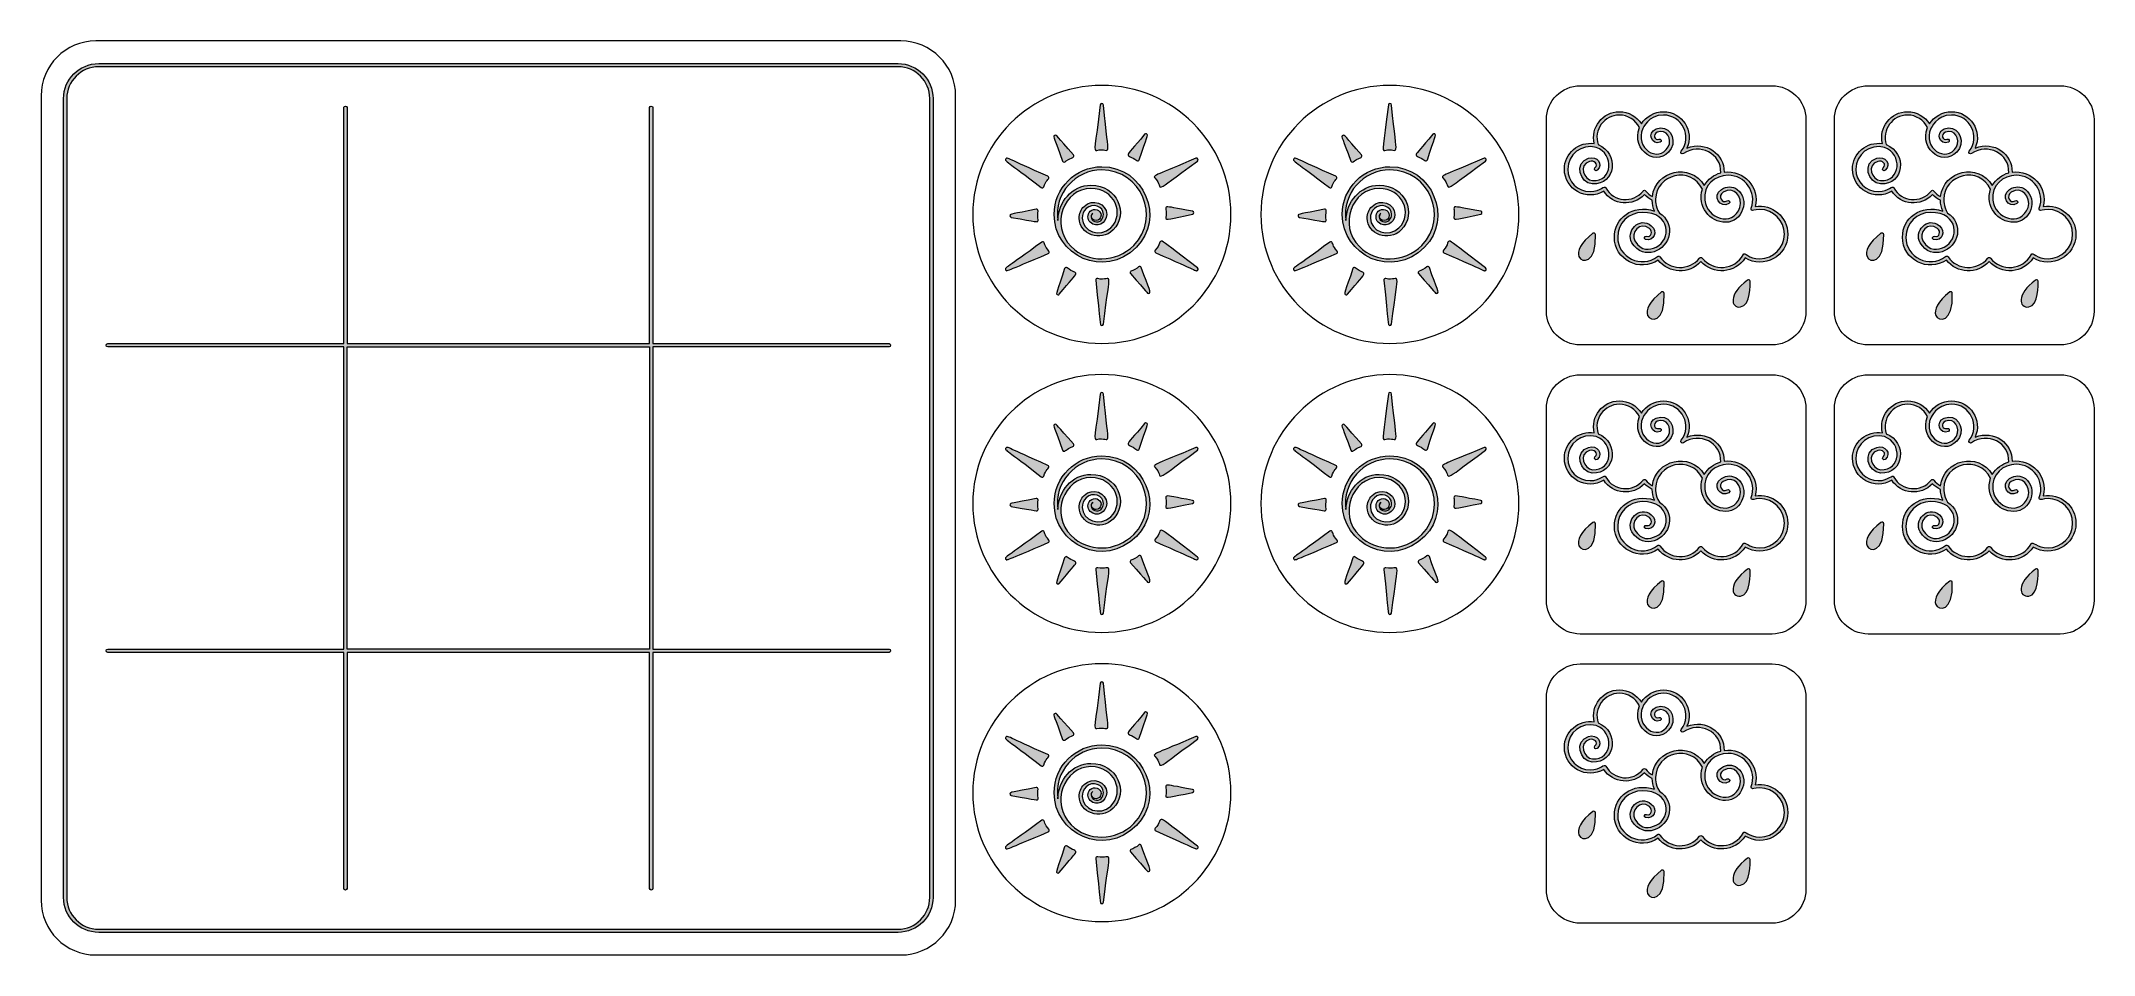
# Model space of a CAD drawing. Header units: inches. Extents: x -11.7 to 1.7, y -15.4 to -9.4.
import ezdxf

# ---------------------------------------------------------------- set-up
doc = ezdxf.new("R2010")
doc.units = ezdxf.units.IN
doc.header["$MEASUREMENT"] = 0
doc.layers.add('_U+0421_U+043B_U+043E_U+0439 1', color=7, linetype='Continuous')

# ---------------------------------------------------------------- blocks, each defined once
blk = doc.blocks.new('block 2')
at = {"layer": '_U+0421_U+043B_U+043E_U+0439 1', "lineweight": 0}
for points in [[(-6.116, -9.573), (-6.116, -9.573), (-11.345, -9.573), (-11.345, -9.573), (-11.472, -9.573), (-11.575, -9.676), (-11.575, -9.802), (-11.575, -9.802), (-11.575, -15.031), (-11.575, -15.031), (-11.575, -15.158), (-11.472, -15.26), (-11.345, -15.26), (-11.345, -15.26), (-6.116, -15.26), (-6.116, -15.26), (-5.99, -15.26), (-5.887, -15.158), (-5.887, -15.031), (-5.887, -15.031), (-5.887, -9.802), (-5.887, -9.802), (-5.887, -9.676), (-5.99, -9.573), (-6.116, -9.573)], [(-5.908, -15.031), (-5.908, -15.146), (-6.001, -15.24), (-6.116, -15.24), (-6.116, -15.24), (-11.345, -15.24), (-11.345, -15.24), (-11.46, -15.24), (-11.554, -15.146), (-11.554, -15.031), (-11.554, -15.031), (-11.554, -9.802), (-11.554, -9.802), (-11.554, -9.687), (-11.46, -9.594), (-11.345, -9.594), (-11.345, -9.594), (-6.116, -9.594), (-6.116, -9.594), (-6.001, -9.594), (-5.908, -9.687), (-5.908, -9.802), (-5.908, -9.802), (-5.908, -15.031), (-5.908, -15.031)]]:
    blk.add_open_spline(points, degree=3, knots=[0, 0, 0, 0, 1, 1, 1, 2, 2, 2, 3, 3, 3, 4, 4, 4, 5, 5, 5, 6, 6, 6, 7, 7, 7, 8, 8, 8, 8], dxfattribs=at)
blk = doc.blocks.new('block 3')
at = {"layer": '_U+0421_U+043B_U+043E_U+0439 1', "lineweight": 0}
blk.add_lwpolyline([(-7.741, -13.406), (-9.72, -13.406), (-9.72, -11.427), (-7.741, -11.427), (-7.741, -13.406)], dxfattribs=at)
blk.add_open_spline([(-6.175, -11.427), (-6.169, -11.427), (-6.165, -11.422), (-6.165, -11.417), (-6.165, -11.411), (-6.169, -11.406), (-6.175, -11.406), (-6.175, -11.406), (-7.72, -11.406), (-7.72, -11.406), (-7.72, -11.406), (-7.72, -9.861), (-7.72, -9.861), (-7.72, -9.855), (-7.725, -9.851), (-7.731, -9.851), (-7.737, -9.851), (-7.741, -9.855), (-7.741, -9.861), (-7.741, -9.861), (-7.741, -11.406), (-7.741, -11.406), (-7.741, -11.406), (-9.72, -11.406), (-9.72, -11.406), (-9.72, -11.406), (-9.72, -9.861), (-9.72, -9.861), (-9.72, -9.855), (-9.725, -9.851), (-9.731, -9.851), (-9.737, -9.851), (-9.741, -9.855), (-9.741, -9.861), (-9.741, -9.861), (-9.741, -11.406), (-9.741, -11.406), (-9.741, -11.406), (-11.286, -11.406), (-11.286, -11.406), (-11.292, -11.406), (-11.297, -11.411), (-11.297, -11.417), (-11.297, -11.422), (-11.292, -11.427), (-11.286, -11.427), (-11.286, -11.427), (-9.741, -11.427), (-9.741, -11.427), (-9.741, -11.427), (-9.741, -13.406), (-9.741, -13.406), (-9.741, -13.406), (-11.286, -13.406), (-11.286, -13.406), (-11.292, -13.406), (-11.297, -13.411), (-11.297, -13.417), (-11.297, -13.422), (-11.292, -13.427), (-11.286, -13.427), (-11.286, -13.427), (-9.741, -13.427), (-9.741, -13.427), (-9.741, -13.427), (-9.741, -14.972), (-9.741, -14.972), (-9.741, -14.978), (-9.737, -14.983), (-9.731, -14.983), (-9.725, -14.983), (-9.72, -14.978), (-9.72, -14.972), (-9.72, -14.972), (-9.72, -13.427), (-9.72, -13.427), (-9.72, -13.427), (-7.741, -13.427), (-7.741, -13.427), (-7.741, -13.427), (-7.741, -14.972), (-7.741, -14.972), (-7.741, -14.978), (-7.737, -14.983), (-7.731, -14.983), (-7.725, -14.983), (-7.72, -14.978), (-7.72, -14.972), (-7.72, -14.972), (-7.72, -13.427), (-7.72, -13.427), (-7.72, -13.427), (-6.175, -13.427), (-6.175, -13.427), (-6.169, -13.427), (-6.165, -13.422), (-6.165, -13.417), (-6.165, -13.411), (-6.169, -13.406), (-6.175, -13.406), (-6.175, -13.406), (-7.72, -13.406), (-7.72, -13.406), (-7.72, -13.406), (-7.72, -11.427), (-7.72, -11.427), (-7.72, -11.427), (-6.175, -11.427), (-6.175, -11.427)], degree=3, knots=[0, 0, 0, 0, 1, 1, 1, 2, 2, 2, 3, 3, 3, 4, 4, 4, 5, 5, 5, 6, 6, 6, 7, 7, 7, 8, 8, 8, 9, 9, 9, 10, 10, 10, 11, 11, 11, 12, 12, 12, 13, 13, 13, 14, 14, 14, 15, 15, 15, 16, 16, 16, 17, 17, 17, 18, 18, 18, 19, 19, 19, 20, 20, 20, 21, 21, 21, 22, 22, 22, 23, 23, 23, 24, 24, 24, 25, 25, 25, 26, 26, 26, 27, 27, 27, 28, 28, 28, 29, 29, 29, 30, 30, 30, 31, 31, 31, 32, 32, 32, 33, 33, 33, 34, 34, 34, 35, 35, 35, 36, 36, 36, 36], dxfattribs=at)

msp = doc.modelspace()

# ---------------------------------------------------------------- hatches: boundary and pattern name
at = {"layer": '_U+0421_U+043B_U+043E_U+0439 1', "true_color": 0xffffff}
h = msp.add_hatch(color=7, dxfattribs=at)
h.dxf.hatch_style = 2
edge = h.paths.add_edge_path()
edge.add_spline(control_points=[(-6.116, -9.573), (-6.116, -9.573), (-11.345, -9.573), (-11.345, -9.573), (-11.472, -9.573), (-11.575, -9.676), (-11.575, -9.802), (-11.575, -9.802), (-11.575, -15.031), (-11.575, -15.031), (-11.575, -15.158), (-11.472, -15.26), (-11.345, -15.26), (-11.345, -15.26), (-6.116, -15.26), (-6.116, -15.26), (-5.99, -15.26), (-5.887, -15.158), (-5.887, -15.031), (-5.887, -15.031), (-5.887, -9.802), (-5.887, -9.802), (-5.887, -9.676), (-5.99, -9.573), (-6.116, -9.573)], knot_values=[0, 0, 0, 0, 1, 1, 1, 2, 2, 2, 3, 3, 3, 4, 4, 4, 5, 5, 5, 6, 6, 6, 7, 7, 7, 8, 8, 8, 8], degree=3, periodic=1)
edge = h.paths.add_edge_path()
edge.add_spline(control_points=[(-5.908, -15.031), (-5.908, -15.146), (-6.001, -15.24), (-6.116, -15.24), (-6.116, -15.24), (-11.345, -15.24), (-11.345, -15.24), (-11.46, -15.24), (-11.554, -15.146), (-11.554, -15.031), (-11.554, -15.031), (-11.554, -9.802), (-11.554, -9.802), (-11.554, -9.687), (-11.46, -9.594), (-11.345, -9.594), (-11.345, -9.594), (-6.116, -9.594), (-6.116, -9.594), (-6.001, -9.594), (-5.908, -9.687), (-5.908, -9.802), (-5.908, -9.802), (-5.908, -15.031), (-5.908, -15.031)], knot_values=[0, 0, 0, 0, 1, 1, 1, 2, 2, 2, 3, 3, 3, 4, 4, 4, 5, 5, 5, 6, 6, 6, 7, 7, 7, 8, 8, 8, 8], degree=3, periodic=1)
edge = h.paths.add_edge_path()
edge.add_spline(control_points=[(-6.175, -11.427), (-6.169, -11.427), (-6.165, -11.422), (-6.165, -11.417), (-6.165, -11.411), (-6.169, -11.406), (-6.175, -11.406), (-6.175, -11.406), (-7.72, -11.406), (-7.72, -11.406), (-7.72, -11.406), (-7.72, -9.861), (-7.72, -9.861), (-7.72, -9.855), (-7.725, -9.851), (-7.731, -9.851), (-7.737, -9.851), (-7.741, -9.855), (-7.741, -9.861), (-7.741, -9.861), (-7.741, -11.406), (-7.741, -11.406), (-7.741, -11.406), (-9.72, -11.406), (-9.72, -11.406), (-9.72, -11.406), (-9.72, -9.861), (-9.72, -9.861), (-9.72, -9.855), (-9.725, -9.851), (-9.731, -9.851), (-9.737, -9.851), (-9.741, -9.855), (-9.741, -9.861), (-9.741, -9.861), (-9.741, -11.406), (-9.741, -11.406), (-9.741, -11.406), (-11.286, -11.406), (-11.286, -11.406), (-11.292, -11.406), (-11.297, -11.411), (-11.297, -11.417), (-11.297, -11.422), (-11.292, -11.427), (-11.286, -11.427), (-11.286, -11.427), (-9.741, -11.427), (-9.741, -11.427), (-9.741, -11.427), (-9.741, -13.406), (-9.741, -13.406), (-9.741, -13.406), (-11.286, -13.406), (-11.286, -13.406), (-11.292, -13.406), (-11.297, -13.411), (-11.297, -13.417), (-11.297, -13.422), (-11.292, -13.427), (-11.286, -13.427), (-11.286, -13.427), (-9.741, -13.427), (-9.741, -13.427), (-9.741, -13.427), (-9.741, -14.972), (-9.741, -14.972), (-9.741, -14.978), (-9.737, -14.983), (-9.731, -14.983), (-9.725, -14.983), (-9.72, -14.978), (-9.72, -14.972), (-9.72, -14.972), (-9.72, -13.427), (-9.72, -13.427), (-9.72, -13.427), (-7.741, -13.427), (-7.741, -13.427), (-7.741, -13.427), (-7.741, -14.972), (-7.741, -14.972), (-7.741, -14.978), (-7.737, -14.983), (-7.731, -14.983), (-7.725, -14.983), (-7.72, -14.978), (-7.72, -14.972), (-7.72, -14.972), (-7.72, -13.427), (-7.72, -13.427), (-7.72, -13.427), (-6.175, -13.427), (-6.175, -13.427), (-6.169, -13.427), (-6.165, -13.422), (-6.165, -13.417), (-6.165, -13.411), (-6.169, -13.406), (-6.175, -13.406), (-6.175, -13.406), (-7.72, -13.406), (-7.72, -13.406), (-7.72, -13.406), (-7.72, -11.427), (-7.72, -11.427), (-7.72, -11.427), (-6.175, -11.427), (-6.175, -11.427)], knot_values=[0, 0, 0, 0, 1, 1, 1, 2, 2, 2, 3, 3, 3, 4, 4, 4, 5, 5, 5, 6, 6, 6, 7, 7, 7, 8, 8, 8, 9, 9, 9, 10, 10, 10, 11, 11, 11, 12, 12, 12, 13, 13, 13, 14, 14, 14, 15, 15, 15, 16, 16, 16, 17, 17, 17, 18, 18, 18, 19, 19, 19, 20, 20, 20, 21, 21, 21, 22, 22, 22, 23, 23, 23, 24, 24, 24, 25, 25, 25, 26, 26, 26, 27, 27, 27, 28, 28, 28, 29, 29, 29, 30, 30, 30, 31, 31, 31, 32, 32, 32, 33, 33, 33, 34, 34, 34, 35, 35, 35, 36, 36, 36, 36], degree=3, periodic=1)
h.paths.add_polyline_path([(-7.741, -13.406), (-9.72, -13.406), (-9.72, -11.427), (-7.741, -11.427)])
h = msp.add_hatch(color=7, dxfattribs=at)
h.dxf.hatch_style = 2
edge = h.paths.add_edge_path()
edge.add_spline(control_points=[(-4.556, -10.775), (-4.37, -10.59), (-4.502, -10.248), (-4.783, -10.248), (-4.955, -10.248), (-5.095, -10.388), (-5.095, -10.56), (-5.095, -10.827), (-4.769, -10.989), (-4.556, -10.775)], knot_values=[0, 0, 0, 0, 0.013889, 0.013889, 0.013889, 0.027778, 0.027778, 0.027778, 0.041667, 0.041667, 0.041667, 0.041667], degree=3, periodic=0)
edge.add_line((-4.556, -10.775), (-4.556, -10.775))
edge = h.paths.add_edge_path()
edge.add_spline(control_points=[(-4.783, -10.269), (-4.525, -10.269), (-4.395, -10.579), (-4.573, -10.763), (-4.692, -10.879), (-4.874, -10.88), (-4.983, -10.771), (-5.123, -10.631), (-5.03, -10.39), (-4.854, -10.39), (-4.701, -10.39), (-4.63, -10.554), (-4.724, -10.648), (-4.793, -10.716), (-4.911, -10.67), (-4.911, -10.585), (-4.911, -10.561), (-4.901, -10.539), (-4.885, -10.522), (-4.843, -10.481), (-4.772, -10.508), (-4.772, -10.56), (-4.772, -10.574), (-4.777, -10.587), (-4.787, -10.597), (-4.811, -10.621), (-4.853, -10.605), (-4.853, -10.576), (-4.853, -10.566), (-4.848, -10.557), (-4.842, -10.553), (-4.847, -10.557), (-4.85, -10.564), (-4.85, -10.572), (-4.85, -10.61), (-4.788, -10.611), (-4.788, -10.566), (-4.788, -10.53), (-4.834, -10.515), (-4.859, -10.54), (-4.879, -10.56), (-4.879, -10.592), (-4.859, -10.612), (-4.818, -10.652), (-4.751, -10.621), (-4.751, -10.56), (-4.751, -10.49), (-4.845, -10.453), (-4.899, -10.508), (-4.92, -10.528), (-4.931, -10.556), (-4.931, -10.585), (-4.931, -10.689), (-4.791, -10.744), (-4.709, -10.662), (-4.603, -10.556), (-4.682, -10.369), (-4.854, -10.369), (-4.979, -10.369), (-5.068, -10.481), (-5.071, -10.6), (-5.096, -10.422), (-4.956, -10.269), (-4.783, -10.269)], knot_values=[0, 0, 0, 0, 0.013889, 0.013889, 0.013889, 0.027778, 0.027778, 0.027778, 0.041667, 0.041667, 0.041667, 0.055556, 0.055556, 0.055556, 0.069444, 0.069444, 0.069444, 0.083333, 0.083333, 0.083333, 0.097222, 0.097222, 0.097222, 0.111111, 0.111111, 0.111111, 0.125, 0.125, 0.125, 0.138889, 0.138889, 0.138889, 0.152778, 0.152778, 0.152778, 0.166667, 0.166667, 0.166667, 0.180556, 0.180556, 0.180556, 0.194444, 0.194444, 0.194444, 0.208333, 0.208333, 0.208333, 0.222222, 0.222222, 0.222222, 0.236111, 0.236111, 0.236111, 0.25, 0.25, 0.25, 0.263889, 0.263889, 0.263889, 0.277778, 0.277778, 0.277778, 0.291667, 0.291667, 0.291667, 0.291667], degree=3, periodic=0)
edge.add_line((-4.783, -10.269), (-4.783, -10.269))
edge = h.paths.add_edge_path()
edge.add_spline(control_points=[(-4.816, -10.141), (-4.839, -10.146), (-4.827, -10.122), (-4.793, -9.843), (-4.791, -9.831), (-4.774, -9.832), (-4.772, -9.844), (-4.734, -10.239), (-4.719, -10.117), (-4.816, -10.141)], knot_values=[0, 0, 0, 0, 0.013889, 0.013889, 0.013889, 0.027778, 0.027778, 0.027778, 0.041667, 0.041667, 0.041667, 0.041667], degree=3, periodic=0)
edge.add_line((-4.816, -10.141), (-4.816, -10.141))
edge = h.paths.add_edge_path()
edge.add_spline(control_points=[(-5.179, -10.385), (-5.405, -10.209), (-5.421, -10.213), (-5.411, -10.197), (-5.402, -10.182), (-5.4, -10.197), (-5.136, -10.31), (-5.133, -10.312), (-5.13, -10.315), (-5.13, -10.318), (-5.127, -10.33), (-5.151, -10.338), (-5.163, -10.38), (-5.165, -10.387), (-5.173, -10.39), (-5.179, -10.385)], knot_values=[0, 0, 0, 0, 0.013889, 0.013889, 0.013889, 0.027778, 0.027778, 0.027778, 0.041667, 0.041667, 0.041667, 0.055556, 0.055556, 0.055556, 0.069444, 0.069444, 0.069444, 0.069444], degree=3, periodic=0)
edge.add_line((-5.179, -10.385), (-5.179, -10.385))
edge = h.paths.add_edge_path()
edge.add_spline(control_points=[(-5.166, -10.74), (-5.155, -10.744), (-5.159, -10.768), (-5.129, -10.8), (-5.124, -10.805), (-5.126, -10.814), (-5.133, -10.816), (-5.416, -10.935), (-5.405, -10.936), (-5.412, -10.923), (-5.42, -10.908), (-5.406, -10.913), (-5.176, -10.741), (-5.173, -10.739), (-5.169, -10.739), (-5.166, -10.74)], knot_values=[0, 0, 0, 0, 0.013889, 0.013889, 0.013889, 0.027778, 0.027778, 0.027778, 0.041667, 0.041667, 0.041667, 0.055556, 0.055556, 0.055556, 0.069444, 0.069444, 0.069444, 0.069444], degree=3, periodic=0)
edge.add_line((-5.166, -10.74), (-5.166, -10.74))
edge = h.paths.add_edge_path()
edge.add_spline(control_points=[(-4.81, -10.98), (-4.713, -11.005), (-4.724, -10.88), (-4.772, -11.278), (-4.773, -11.286), (-4.781, -11.286), (-4.783, -11.287), (-4.8, -11.286), (-4.789, -11.277), (-4.823, -10.991), (-4.823, -10.984), (-4.817, -10.978), (-4.81, -10.98)], knot_values=[0, 0, 0, 0, 0.013889, 0.013889, 0.013889, 0.027778, 0.027778, 0.027778, 0.041667, 0.041667, 0.041667, 0.055556, 0.055556, 0.055556, 0.055556], degree=3, periodic=0)
edge.add_line((-4.81, -10.98), (-4.81, -10.98))
edge = h.paths.add_edge_path()
edge.add_spline(control_points=[(-4.433, -10.794), (-4.365, -10.725), (-4.476, -10.67), (-4.156, -10.91), (-4.149, -10.916), (-4.153, -10.929), (-4.163, -10.929), (-4.167, -10.929), (-4.151, -10.935), (-4.43, -10.811), (-4.436, -10.808), (-4.438, -10.799), (-4.433, -10.794)], knot_values=[0, 0, 0, 0, 0.013889, 0.013889, 0.013889, 0.027778, 0.027778, 0.027778, 0.041667, 0.041667, 0.041667, 0.055556, 0.055556, 0.055556, 0.055556], degree=3, periodic=0)
edge.add_line((-4.433, -10.794), (-4.433, -10.794))
edge = h.paths.add_edge_path()
edge.add_spline(control_points=[(-4.157, -10.211), (-4.479, -10.443), (-4.367, -10.393), (-4.436, -10.321), (-4.452, -10.305), (-4.424, -10.303), (-4.167, -10.193), (-4.156, -10.188), (-4.147, -10.204), (-4.157, -10.211)], knot_values=[0, 0, 0, 0, 0.013889, 0.013889, 0.013889, 0.027778, 0.027778, 0.027778, 0.041667, 0.041667, 0.041667, 0.041667], degree=3, periodic=0)
edge.add_line((-4.157, -10.211), (-4.157, -10.211))
edge = h.paths.add_edge_path()
edge.add_spline(control_points=[(-4.189, -10.559), (-4.335, -10.587), (-4.367, -10.603), (-4.364, -10.581), (-4.351, -10.489), (-4.417, -10.502), (-4.189, -10.539), (-4.178, -10.541), (-4.177, -10.557), (-4.189, -10.559)], knot_values=[0, 0, 0, 0, 0.013889, 0.013889, 0.013889, 0.027778, 0.027778, 0.027778, 0.041667, 0.041667, 0.041667, 0.041667], degree=3, periodic=0)
edge.add_line((-4.189, -10.559), (-4.189, -10.559))
edge = h.paths.add_edge_path()
edge.add_spline(control_points=[(-4.554, -10.208), (-4.627, -10.152), (-4.65, -10.215), (-4.503, -10.036), (-4.5, -10.032), (-4.494, -10.031), (-4.49, -10.033), (-4.476, -10.041), (-4.49, -10.051), (-4.538, -10.203), (-4.54, -10.21), (-4.549, -10.213), (-4.554, -10.208)], knot_values=[0, 0, 0, 0, 0.013889, 0.013889, 0.013889, 0.027778, 0.027778, 0.027778, 0.041667, 0.041667, 0.041667, 0.055556, 0.055556, 0.055556, 0.055556], degree=3, periodic=0)
edge.add_line((-4.554, -10.208), (-4.554, -10.208))
edge = h.paths.add_edge_path()
edge.add_spline(control_points=[(-5.029, -10.218), (-5.034, -10.218), (-5.038, -10.215), (-5.039, -10.211), (-5.09, -10.063), (-5.106, -10.052), (-5.092, -10.043), (-5.078, -10.035), (-5.077, -10.052), (-4.968, -10.17), (-4.963, -10.175), (-4.965, -10.184), (-4.972, -10.187), (-5.023, -10.207), (-5.019, -10.218), (-5.029, -10.218)], knot_values=[0, 0, 0, 0, 0.013889, 0.013889, 0.013889, 0.027778, 0.027778, 0.027778, 0.041667, 0.041667, 0.041667, 0.055556, 0.055556, 0.055556, 0.069444, 0.069444, 0.069444, 0.069444], degree=3, periodic=0)
edge.add_line((-5.029, -10.218), (-5.029, -10.218))
edge = h.paths.add_edge_path()
edge.add_spline(control_points=[(-5.212, -10.526), (-5.205, -10.525), (-5.199, -10.531), (-5.2, -10.538), (-5.201, -10.549), (-5.204, -10.581), (-5.2, -10.595), (-5.199, -10.598), (-5.2, -10.602), (-5.202, -10.605), (-5.208, -10.611), (-5.199, -10.61), (-5.375, -10.58), (-5.38, -10.579), (-5.383, -10.574), (-5.384, -10.569), (-5.384, -10.553), (-5.368, -10.561), (-5.212, -10.526)], knot_values=[0, 0, 0, 0, 0.013889, 0.013889, 0.013889, 0.027778, 0.027778, 0.027778, 0.041667, 0.041667, 0.041667, 0.055556, 0.055556, 0.055556, 0.069444, 0.069444, 0.069444, 0.083333, 0.083333, 0.083333, 0.083333], degree=3, periodic=0)
edge.add_line((-5.212, -10.526), (-5.212, -10.526))
edge = h.paths.add_edge_path()
edge.add_spline(control_points=[(-5.01, -10.91), (-4.937, -10.967), (-4.914, -10.903), (-5.061, -11.083), (-5.063, -11.085), (-5.066, -11.087), (-5.069, -11.087), (-5.093, -11.087), (-5.071, -11.061), (-5.026, -10.915), (-5.024, -10.908), (-5.015, -10.906), (-5.01, -10.91)], knot_values=[0, 0, 0, 0, 0.013889, 0.013889, 0.013889, 0.027778, 0.027778, 0.027778, 0.041667, 0.041667, 0.041667, 0.055556, 0.055556, 0.055556, 0.055556], degree=3, periodic=0)
edge.add_line((-5.01, -10.91), (-5.01, -10.91))
edge = h.paths.add_edge_path()
edge.add_spline(control_points=[(-4.525, -10.907), (-4.476, -11.048), (-4.453, -11.077), (-4.478, -11.077), (-4.487, -11.077), (-4.482, -11.075), (-4.596, -10.948), (-4.6, -10.943), (-4.598, -10.935), (-4.592, -10.932), (-4.581, -10.928), (-4.552, -10.914), (-4.542, -10.904), (-4.537, -10.898), (-4.528, -10.9), (-4.525, -10.907)], knot_values=[0, 0, 0, 0, 0.013889, 0.013889, 0.013889, 0.027778, 0.027778, 0.027778, 0.041667, 0.041667, 0.041667, 0.055556, 0.055556, 0.055556, 0.069444, 0.069444, 0.069444, 0.069444], degree=3, periodic=0)
edge.add_line((-4.525, -10.907), (-4.525, -10.907))
h = msp.add_hatch(color=7, dxfattribs=at)
h.dxf.hatch_style = 2
edge = h.paths.add_edge_path()
edge.add_spline(control_points=[(-2.671, -10.775), (-2.486, -10.59), (-2.617, -10.248), (-2.898, -10.248), (-3.07, -10.248), (-3.21, -10.388), (-3.21, -10.56), (-3.21, -10.827), (-2.885, -10.989), (-2.671, -10.775)], knot_values=[0, 0, 0, 0, 0.013889, 0.013889, 0.013889, 0.027778, 0.027778, 0.027778, 0.041667, 0.041667, 0.041667, 0.041667], degree=3, periodic=0)
edge.add_line((-2.671, -10.775), (-2.671, -10.775))
edge = h.paths.add_edge_path()
edge.add_spline(control_points=[(-2.898, -10.269), (-2.64, -10.269), (-2.51, -10.579), (-2.689, -10.763), (-2.807, -10.879), (-2.989, -10.88), (-3.098, -10.771), (-3.238, -10.631), (-3.145, -10.39), (-2.969, -10.39), (-2.817, -10.39), (-2.745, -10.554), (-2.839, -10.648), (-2.908, -10.716), (-3.026, -10.67), (-3.026, -10.585), (-3.026, -10.561), (-3.017, -10.539), (-3, -10.522), (-2.959, -10.481), (-2.887, -10.508), (-2.887, -10.56), (-2.887, -10.574), (-2.892, -10.587), (-2.902, -10.597), (-2.927, -10.621), (-2.968, -10.605), (-2.968, -10.576), (-2.968, -10.566), (-2.963, -10.557), (-2.957, -10.553), (-2.962, -10.557), (-2.966, -10.564), (-2.966, -10.572), (-2.966, -10.61), (-2.903, -10.611), (-2.903, -10.566), (-2.903, -10.53), (-2.949, -10.515), (-2.974, -10.54), (-2.994, -10.56), (-2.994, -10.592), (-2.974, -10.612), (-2.934, -10.652), (-2.866, -10.621), (-2.866, -10.56), (-2.866, -10.49), (-2.96, -10.453), (-3.015, -10.508), (-3.035, -10.528), (-3.047, -10.556), (-3.047, -10.585), (-3.047, -10.689), (-2.906, -10.744), (-2.825, -10.662), (-2.718, -10.556), (-2.797, -10.369), (-2.969, -10.369), (-3.094, -10.369), (-3.183, -10.481), (-3.186, -10.6), (-3.211, -10.422), (-3.072, -10.269), (-2.898, -10.269)], knot_values=[0, 0, 0, 0, 0.013889, 0.013889, 0.013889, 0.027778, 0.027778, 0.027778, 0.041667, 0.041667, 0.041667, 0.055556, 0.055556, 0.055556, 0.069444, 0.069444, 0.069444, 0.083333, 0.083333, 0.083333, 0.097222, 0.097222, 0.097222, 0.111111, 0.111111, 0.111111, 0.125, 0.125, 0.125, 0.138889, 0.138889, 0.138889, 0.152778, 0.152778, 0.152778, 0.166667, 0.166667, 0.166667, 0.180556, 0.180556, 0.180556, 0.194444, 0.194444, 0.194444, 0.208333, 0.208333, 0.208333, 0.222222, 0.222222, 0.222222, 0.236111, 0.236111, 0.236111, 0.25, 0.25, 0.25, 0.263889, 0.263889, 0.263889, 0.277778, 0.277778, 0.277778, 0.291667, 0.291667, 0.291667, 0.291667], degree=3, periodic=0)
edge.add_line((-2.898, -10.269), (-2.898, -10.269))
edge = h.paths.add_edge_path()
edge.add_spline(control_points=[(-2.932, -10.141), (-2.954, -10.146), (-2.942, -10.122), (-2.908, -9.843), (-2.907, -9.831), (-2.889, -9.832), (-2.887, -9.844), (-2.849, -10.239), (-2.834, -10.117), (-2.932, -10.141)], knot_values=[0, 0, 0, 0, 0.013889, 0.013889, 0.013889, 0.027778, 0.027778, 0.027778, 0.041667, 0.041667, 0.041667, 0.041667], degree=3, periodic=0)
edge.add_line((-2.932, -10.141), (-2.932, -10.141))
edge = h.paths.add_edge_path()
edge.add_spline(control_points=[(-3.294, -10.385), (-3.521, -10.209), (-3.536, -10.213), (-3.527, -10.197), (-3.518, -10.182), (-3.515, -10.197), (-3.251, -10.31), (-3.248, -10.312), (-3.246, -10.315), (-3.245, -10.318), (-3.243, -10.33), (-3.266, -10.338), (-3.278, -10.38), (-3.28, -10.387), (-3.289, -10.39), (-3.294, -10.385)], knot_values=[0, 0, 0, 0, 0.013889, 0.013889, 0.013889, 0.027778, 0.027778, 0.027778, 0.041667, 0.041667, 0.041667, 0.055556, 0.055556, 0.055556, 0.069444, 0.069444, 0.069444, 0.069444], degree=3, periodic=0)
edge.add_line((-3.294, -10.385), (-3.294, -10.385))
edge = h.paths.add_edge_path()
edge.add_spline(control_points=[(-3.281, -10.74), (-3.27, -10.744), (-3.275, -10.768), (-3.244, -10.8), (-3.239, -10.805), (-3.241, -10.814), (-3.248, -10.816), (-3.531, -10.935), (-3.52, -10.936), (-3.527, -10.923), (-3.535, -10.908), (-3.521, -10.913), (-3.291, -10.741), (-3.288, -10.739), (-3.285, -10.739), (-3.281, -10.74)], knot_values=[0, 0, 0, 0, 0.013889, 0.013889, 0.013889, 0.027778, 0.027778, 0.027778, 0.041667, 0.041667, 0.041667, 0.055556, 0.055556, 0.055556, 0.069444, 0.069444, 0.069444, 0.069444], degree=3, periodic=0)
edge.add_line((-3.281, -10.74), (-3.281, -10.74))
edge = h.paths.add_edge_path()
edge.add_spline(control_points=[(-2.925, -10.98), (-2.829, -11.005), (-2.839, -10.88), (-2.887, -11.278), (-2.889, -11.286), (-2.897, -11.286), (-2.898, -11.287), (-2.916, -11.286), (-2.904, -11.277), (-2.938, -10.991), (-2.939, -10.984), (-2.932, -10.978), (-2.925, -10.98)], knot_values=[0, 0, 0, 0, 0.013889, 0.013889, 0.013889, 0.027778, 0.027778, 0.027778, 0.041667, 0.041667, 0.041667, 0.055556, 0.055556, 0.055556, 0.055556], degree=3, periodic=0)
edge.add_line((-2.925, -10.98), (-2.925, -10.98))
edge = h.paths.add_edge_path()
edge.add_spline(control_points=[(-2.548, -10.794), (-2.48, -10.725), (-2.592, -10.67), (-2.272, -10.91), (-2.264, -10.916), (-2.268, -10.929), (-2.278, -10.929), (-2.282, -10.929), (-2.266, -10.935), (-2.545, -10.811), (-2.551, -10.808), (-2.553, -10.799), (-2.548, -10.794)], knot_values=[0, 0, 0, 0, 0.013889, 0.013889, 0.013889, 0.027778, 0.027778, 0.027778, 0.041667, 0.041667, 0.041667, 0.055556, 0.055556, 0.055556, 0.055556], degree=3, periodic=0)
edge.add_line((-2.548, -10.794), (-2.548, -10.794))
edge = h.paths.add_edge_path()
edge.add_spline(control_points=[(-2.272, -10.211), (-2.594, -10.443), (-2.483, -10.393), (-2.551, -10.321), (-2.567, -10.305), (-2.539, -10.303), (-2.282, -10.193), (-2.271, -10.188), (-2.262, -10.204), (-2.272, -10.211)], knot_values=[0, 0, 0, 0, 0.013889, 0.013889, 0.013889, 0.027778, 0.027778, 0.027778, 0.041667, 0.041667, 0.041667, 0.041667], degree=3, periodic=0)
edge.add_line((-2.272, -10.211), (-2.272, -10.211))
edge = h.paths.add_edge_path()
edge.add_spline(control_points=[(-2.304, -10.559), (-2.451, -10.587), (-2.482, -10.603), (-2.479, -10.581), (-2.467, -10.489), (-2.533, -10.502), (-2.304, -10.539), (-2.293, -10.541), (-2.293, -10.557), (-2.304, -10.559)], knot_values=[0, 0, 0, 0, 0.013889, 0.013889, 0.013889, 0.027778, 0.027778, 0.027778, 0.041667, 0.041667, 0.041667, 0.041667], degree=3, periodic=0)
edge.add_line((-2.304, -10.559), (-2.304, -10.559))
edge = h.paths.add_edge_path()
edge.add_spline(control_points=[(-2.67, -10.208), (-2.742, -10.152), (-2.765, -10.215), (-2.618, -10.036), (-2.615, -10.032), (-2.61, -10.031), (-2.605, -10.033), (-2.591, -10.041), (-2.606, -10.051), (-2.653, -10.203), (-2.656, -10.21), (-2.664, -10.213), (-2.67, -10.208)], knot_values=[0, 0, 0, 0, 0.013889, 0.013889, 0.013889, 0.027778, 0.027778, 0.027778, 0.041667, 0.041667, 0.041667, 0.055556, 0.055556, 0.055556, 0.055556], degree=3, periodic=0)
edge.add_line((-2.67, -10.208), (-2.67, -10.208))
edge = h.paths.add_edge_path()
edge.add_spline(control_points=[(-3.144, -10.218), (-3.149, -10.218), (-3.153, -10.215), (-3.154, -10.211), (-3.205, -10.063), (-3.221, -10.052), (-3.207, -10.043), (-3.193, -10.035), (-3.192, -10.052), (-3.083, -10.17), (-3.079, -10.175), (-3.081, -10.184), (-3.087, -10.187), (-3.138, -10.207), (-3.134, -10.218), (-3.144, -10.218)], knot_values=[0, 0, 0, 0, 0.013889, 0.013889, 0.013889, 0.027778, 0.027778, 0.027778, 0.041667, 0.041667, 0.041667, 0.055556, 0.055556, 0.055556, 0.069444, 0.069444, 0.069444, 0.069444], degree=3, periodic=0)
edge.add_line((-3.144, -10.218), (-3.144, -10.218))
edge = h.paths.add_edge_path()
edge.add_spline(control_points=[(-3.327, -10.526), (-3.32, -10.525), (-3.314, -10.531), (-3.315, -10.538), (-3.316, -10.549), (-3.32, -10.581), (-3.315, -10.595), (-3.314, -10.598), (-3.315, -10.602), (-3.317, -10.605), (-3.323, -10.611), (-3.315, -10.61), (-3.49, -10.58), (-3.495, -10.579), (-3.499, -10.574), (-3.499, -10.569), (-3.499, -10.553), (-3.483, -10.561), (-3.327, -10.526)], knot_values=[0, 0, 0, 0, 0.013889, 0.013889, 0.013889, 0.027778, 0.027778, 0.027778, 0.041667, 0.041667, 0.041667, 0.055556, 0.055556, 0.055556, 0.069444, 0.069444, 0.069444, 0.083333, 0.083333, 0.083333, 0.083333], degree=3, periodic=0)
edge.add_line((-3.327, -10.526), (-3.327, -10.526))
edge = h.paths.add_edge_path()
edge.add_spline(control_points=[(-3.125, -10.91), (-3.052, -10.967), (-3.029, -10.903), (-3.176, -11.083), (-3.178, -11.085), (-3.181, -11.087), (-3.184, -11.087), (-3.208, -11.087), (-3.187, -11.061), (-3.141, -10.915), (-3.139, -10.908), (-3.13, -10.906), (-3.125, -10.91)], knot_values=[0, 0, 0, 0, 0.013889, 0.013889, 0.013889, 0.027778, 0.027778, 0.027778, 0.041667, 0.041667, 0.041667, 0.055556, 0.055556, 0.055556, 0.055556], degree=3, periodic=0)
edge.add_line((-3.125, -10.91), (-3.125, -10.91))
edge = h.paths.add_edge_path()
edge.add_spline(control_points=[(-2.64, -10.907), (-2.592, -11.048), (-2.568, -11.077), (-2.593, -11.077), (-2.602, -11.077), (-2.597, -11.075), (-2.711, -10.948), (-2.716, -10.943), (-2.714, -10.935), (-2.707, -10.932), (-2.697, -10.928), (-2.667, -10.914), (-2.657, -10.904), (-2.652, -10.898), (-2.643, -10.9), (-2.64, -10.907)], knot_values=[0, 0, 0, 0, 0.013889, 0.013889, 0.013889, 0.027778, 0.027778, 0.027778, 0.041667, 0.041667, 0.041667, 0.055556, 0.055556, 0.055556, 0.069444, 0.069444, 0.069444, 0.069444], degree=3, periodic=0)
edge.add_line((-2.64, -10.907), (-2.64, -10.907))
h = msp.add_hatch(color=7, dxfattribs=at)
h.dxf.hatch_style = 2
edge = h.paths.add_edge_path()
edge.add_spline(control_points=[(-0.509, -10.509), (-0.477, -10.384), (-0.583, -10.265), (-0.712, -10.284), (-0.71, -10.165), (-0.829, -10.077), (-0.955, -10.126), (-0.905, -10.016), (-0.986, -9.888), (-1.109, -9.888), (-1.168, -9.888), (-1.222, -9.919), (-1.253, -9.968), (-1.283, -9.919), (-1.338, -9.888), (-1.397, -9.888), (-1.507, -9.888), (-1.587, -9.992), (-1.561, -10.097), (-1.663, -10.08), (-1.757, -10.16), (-1.757, -10.264), (-1.757, -10.396), (-1.611, -10.476), (-1.499, -10.408), (-1.44, -10.5), (-1.308, -10.512), (-1.233, -10.43), (-1.219, -10.446), (-1.201, -10.459), (-1.182, -10.468), (-1.181, -10.492), (-1.176, -10.516), (-1.167, -10.538), (-1.313, -10.491), (-1.43, -10.586), (-1.43, -10.709), (-1.43, -10.857), (-1.263, -10.942), (-1.143, -10.859), (-1.074, -10.948), (-0.94, -10.954), (-0.864, -10.869), (-0.783, -10.958), (-0.64, -10.947), (-0.574, -10.845), (-0.454, -10.92), (-0.295, -10.834), (-0.295, -10.69), (-0.295, -10.576), (-0.398, -10.49), (-0.509, -10.509)], knot_values=[0, 0, 0, 0, 0.013889, 0.013889, 0.013889, 0.027778, 0.027778, 0.027778, 0.041667, 0.041667, 0.041667, 0.055556, 0.055556, 0.055556, 0.069444, 0.069444, 0.069444, 0.083333, 0.083333, 0.083333, 0.097222, 0.097222, 0.097222, 0.111111, 0.111111, 0.111111, 0.125, 0.125, 0.125, 0.138889, 0.138889, 0.138889, 0.152778, 0.152778, 0.152778, 0.166667, 0.166667, 0.166667, 0.180556, 0.180556, 0.180556, 0.194444, 0.194444, 0.194444, 0.208333, 0.208333, 0.208333, 0.222222, 0.222222, 0.222222, 0.236111, 0.236111, 0.236111, 0.236111], degree=3, periodic=0)
edge.add_line((-0.509, -10.509), (-0.509, -10.509))
edge = h.paths.add_edge_path()
edge.add_spline(control_points=[(-1.225, -10.407), (-1.229, -10.401), (-1.238, -10.401), (-1.242, -10.407), (-1.307, -10.49), (-1.435, -10.479), (-1.486, -10.387), (-1.498, -10.365), (-1.515, -10.411), (-1.588, -10.411), (-1.669, -10.411), (-1.735, -10.345), (-1.735, -10.264), (-1.735, -10.168), (-1.644, -10.096), (-1.548, -10.122), (-1.429, -10.164), (-1.438, -10.345), (-1.573, -10.339), (-1.63, -10.335), (-1.667, -10.235), (-1.592, -10.213), (-1.563, -10.204), (-1.53, -10.231), (-1.557, -10.255), (-1.568, -10.265), (-1.553, -10.281), (-1.542, -10.271), (-1.498, -10.232), (-1.545, -10.175), (-1.598, -10.192), (-1.695, -10.221), (-1.657, -10.355), (-1.574, -10.361), (-1.417, -10.368), (-1.398, -10.157), (-1.536, -10.103), (-1.568, -10.007), (-1.495, -9.91), (-1.397, -9.91), (-1.341, -9.91), (-1.29, -9.942), (-1.265, -9.992), (-1.327, -10.141), (-1.141, -10.266), (-1.058, -10.129), (-1.021, -10.059), (-1.076, -9.969), (-1.157, -10.001), (-1.219, -10.025), (-1.185, -10.111), (-1.13, -10.088), (-1.117, -10.083), (-1.125, -10.063), (-1.138, -10.068), (-1.166, -10.08), (-1.183, -10.035), (-1.149, -10.022), (-1.087, -9.997), (-1.05, -10.067), (-1.077, -10.118), (-1.144, -10.229), (-1.299, -10.126), (-1.244, -9.998), (-1.243, -9.997), (-1.208, -9.91), (-1.109, -9.91), (-0.987, -9.91), (-0.918, -10.05), (-0.993, -10.147), (-1, -10.156), (-0.988, -10.169), (-0.978, -10.162), (-0.873, -10.091), (-0.728, -10.161), (-0.734, -10.288), (-0.777, -10.3), (-0.818, -10.329), (-0.842, -10.37), (-0.934, -10.22), (-1.161, -10.273), (-1.181, -10.444), (-1.198, -10.435), (-1.213, -10.422), (-1.225, -10.407)], knot_values=[0, 0, 0, 0, 0.013889, 0.013889, 0.013889, 0.027778, 0.027778, 0.027778, 0.041667, 0.041667, 0.041667, 0.055556, 0.055556, 0.055556, 0.069444, 0.069444, 0.069444, 0.083333, 0.083333, 0.083333, 0.097222, 0.097222, 0.097222, 0.111111, 0.111111, 0.111111, 0.125, 0.125, 0.125, 0.138889, 0.138889, 0.138889, 0.152778, 0.152778, 0.152778, 0.166667, 0.166667, 0.166667, 0.180556, 0.180556, 0.180556, 0.194444, 0.194444, 0.194444, 0.208333, 0.208333, 0.208333, 0.222222, 0.222222, 0.222222, 0.236111, 0.236111, 0.236111, 0.25, 0.25, 0.25, 0.263889, 0.263889, 0.263889, 0.277778, 0.277778, 0.277778, 0.291667, 0.291667, 0.291667, 0.305556, 0.305556, 0.305556, 0.319444, 0.319444, 0.319444, 0.333333, 0.333333, 0.333333, 0.347222, 0.347222, 0.347222, 0.361111, 0.361111, 0.361111, 0.375, 0.375, 0.375, 0.388889, 0.388889, 0.388889, 0.388889], degree=3, periodic=0)
edge.add_line((-1.225, -10.407), (-1.225, -10.407))
edge = h.paths.add_edge_path()
edge.add_spline(control_points=[(-0.478, -10.851), (-0.554, -10.851), (-0.576, -10.803), (-0.587, -10.824), (-0.643, -10.925), (-0.783, -10.937), (-0.855, -10.846), (-0.859, -10.84), (-0.868, -10.84), (-0.872, -10.846), (-0.94, -10.932), (-1.071, -10.926), (-1.132, -10.838), (-1.135, -10.832), (-1.143, -10.831), (-1.147, -10.835), (-1.253, -10.918), (-1.408, -10.843), (-1.408, -10.709), (-1.408, -10.62), (-1.336, -10.547), (-1.247, -10.547), (-1.056, -10.547), (-1.057, -10.728), (-1.157, -10.774), (-1.199, -10.793), (-1.252, -10.805), (-1.296, -10.734), (-1.325, -10.684), (-1.264, -10.601), (-1.201, -10.652), (-1.176, -10.671), (-1.188, -10.713), (-1.219, -10.703), (-1.233, -10.699), (-1.239, -10.72), (-1.226, -10.724), (-1.171, -10.741), (-1.143, -10.669), (-1.188, -10.635), (-1.269, -10.569), (-1.357, -10.673), (-1.315, -10.746), (-1.238, -10.869), (-1.088, -10.797), (-1.071, -10.692), (-1.062, -10.638), (-1.084, -10.583), (-1.135, -10.551), (-1.164, -10.505), (-1.16, -10.46), (-1.16, -10.461), (-1.156, -10.295), (-0.929, -10.241), (-0.854, -10.394), (-0.889, -10.51), (-0.806, -10.612), (-0.702, -10.612), (-0.591, -10.612), (-0.541, -10.461), (-0.626, -10.397), (-0.656, -10.374), (-0.694, -10.374), (-0.729, -10.397), (-0.793, -10.437), (-0.738, -10.527), (-0.68, -10.489), (-0.668, -10.481), (-0.68, -10.463), (-0.692, -10.471), (-0.725, -10.492), (-0.757, -10.44), (-0.717, -10.415), (-0.648, -10.371), (-0.588, -10.447), (-0.608, -10.514), (-0.658, -10.648), (-0.825, -10.586), (-0.839, -10.468), (-0.85, -10.367), (-0.77, -10.304), (-0.686, -10.304), (-0.575, -10.304), (-0.496, -10.414), (-0.535, -10.52), (-0.536, -10.524), (-0.536, -10.529), (-0.533, -10.532), (-0.524, -10.541), (-0.517, -10.528), (-0.478, -10.528), (-0.389, -10.528), (-0.317, -10.601), (-0.317, -10.69), (-0.317, -10.778), (-0.389, -10.851), (-0.478, -10.851)], knot_values=[0, 0, 0, 0, 0.013889, 0.013889, 0.013889, 0.027778, 0.027778, 0.027778, 0.041667, 0.041667, 0.041667, 0.055556, 0.055556, 0.055556, 0.069444, 0.069444, 0.069444, 0.083333, 0.083333, 0.083333, 0.097222, 0.097222, 0.097222, 0.111111, 0.111111, 0.111111, 0.125, 0.125, 0.125, 0.138889, 0.138889, 0.138889, 0.152778, 0.152778, 0.152778, 0.166667, 0.166667, 0.166667, 0.180556, 0.180556, 0.180556, 0.194444, 0.194444, 0.194444, 0.208333, 0.208333, 0.208333, 0.222222, 0.222222, 0.222222, 0.236111, 0.236111, 0.236111, 0.25, 0.25, 0.25, 0.263889, 0.263889, 0.263889, 0.277778, 0.277778, 0.277778, 0.291667, 0.291667, 0.291667, 0.305556, 0.305556, 0.305556, 0.319444, 0.319444, 0.319444, 0.333333, 0.333333, 0.333333, 0.347222, 0.347222, 0.347222, 0.361111, 0.361111, 0.361111, 0.375, 0.375, 0.375, 0.388889, 0.388889, 0.388889, 0.402778, 0.402778, 0.402778, 0.416667, 0.416667, 0.416667, 0.430556, 0.430556, 0.430556, 0.444444, 0.444444, 0.444444, 0.444444], degree=3, periodic=0)
edge.add_line((-0.478, -10.851), (-0.478, -10.851))
edge = h.paths.add_edge_path()
edge.add_spline(control_points=[(-1.121, -11.068), (-1.114, -11.063), (-1.104, -11.068), (-1.104, -11.077), (-1.097, -11.274), (-1.196, -11.263), (-1.212, -11.221), (-1.225, -11.189), (-1.202, -11.127), (-1.121, -11.068)], knot_values=[0, 0, 0, 0, 0.013889, 0.013889, 0.013889, 0.027778, 0.027778, 0.027778, 0.041667, 0.041667, 0.041667, 0.041667], degree=3, periodic=0)
edge.add_line((-1.121, -11.068), (-1.121, -11.068))
edge = h.paths.add_edge_path()
edge.add_spline(control_points=[(-1.57, -10.684), (-1.563, -10.679), (-1.553, -10.684), (-1.553, -10.692), (-1.547, -10.886), (-1.644, -10.879), (-1.662, -10.836), (-1.674, -10.804), (-1.651, -10.743), (-1.57, -10.684)], knot_values=[0, 0, 0, 0, 0.013889, 0.013889, 0.013889, 0.027778, 0.027778, 0.027778, 0.041667, 0.041667, 0.041667, 0.041667], degree=3, periodic=0)
edge.add_line((-1.57, -10.684), (-1.57, -10.684))
edge = h.paths.add_edge_path()
edge.add_spline(control_points=[(-0.559, -10.99), (-0.552, -10.985), (-0.542, -10.99), (-0.542, -10.998), (-0.541, -11.015), (-0.538, -11.158), (-0.604, -11.166), (-0.668, -11.175), (-0.687, -11.083), (-0.559, -10.99)], knot_values=[0, 0, 0, 0, 0.013889, 0.013889, 0.013889, 0.027778, 0.027778, 0.027778, 0.041667, 0.041667, 0.041667, 0.041667], degree=3, periodic=0)
edge.add_line((-0.559, -10.99), (-0.559, -10.99))
h = msp.add_hatch(color=7, dxfattribs=at)
h.dxf.hatch_style = 2
edge = h.paths.add_edge_path()
edge.add_spline(control_points=[(1.376, -10.509), (1.408, -10.384), (1.302, -10.265), (1.172, -10.284), (1.174, -10.165), (1.056, -10.077), (0.93, -10.126), (0.98, -10.016), (0.899, -9.888), (0.776, -9.888), (0.717, -9.888), (0.662, -9.919), (0.632, -9.968), (0.601, -9.919), (0.547, -9.888), (0.488, -9.888), (0.378, -9.888), (0.298, -9.992), (0.324, -10.097), (0.222, -10.08), (0.128, -10.16), (0.128, -10.264), (0.128, -10.396), (0.274, -10.476), (0.385, -10.408), (0.445, -10.5), (0.576, -10.512), (0.651, -10.43), (0.666, -10.446), (0.684, -10.459), (0.703, -10.468), (0.703, -10.492), (0.709, -10.516), (0.718, -10.538), (0.572, -10.491), (0.455, -10.586), (0.455, -10.709), (0.455, -10.857), (0.622, -10.942), (0.742, -10.859), (0.811, -10.948), (0.945, -10.954), (1.021, -10.869), (1.102, -10.958), (1.245, -10.947), (1.31, -10.845), (1.431, -10.92), (1.59, -10.834), (1.59, -10.69), (1.59, -10.576), (1.487, -10.49), (1.376, -10.509)], knot_values=[0, 0, 0, 0, 0.013889, 0.013889, 0.013889, 0.027778, 0.027778, 0.027778, 0.041667, 0.041667, 0.041667, 0.055556, 0.055556, 0.055556, 0.069444, 0.069444, 0.069444, 0.083333, 0.083333, 0.083333, 0.097222, 0.097222, 0.097222, 0.111111, 0.111111, 0.111111, 0.125, 0.125, 0.125, 0.138889, 0.138889, 0.138889, 0.152778, 0.152778, 0.152778, 0.166667, 0.166667, 0.166667, 0.180556, 0.180556, 0.180556, 0.194444, 0.194444, 0.194444, 0.208333, 0.208333, 0.208333, 0.222222, 0.222222, 0.222222, 0.236111, 0.236111, 0.236111, 0.236111], degree=3, periodic=0)
edge.add_line((1.376, -10.509), (1.376, -10.509))
edge = h.paths.add_edge_path()
edge.add_spline(control_points=[(0.66, -10.407), (0.656, -10.401), (0.647, -10.401), (0.643, -10.407), (0.577, -10.49), (0.449, -10.479), (0.398, -10.387), (0.386, -10.365), (0.37, -10.411), (0.297, -10.411), (0.216, -10.411), (0.15, -10.345), (0.15, -10.264), (0.15, -10.168), (0.241, -10.096), (0.337, -10.122), (0.456, -10.164), (0.446, -10.345), (0.312, -10.339), (0.254, -10.335), (0.218, -10.235), (0.293, -10.213), (0.322, -10.204), (0.355, -10.231), (0.328, -10.255), (0.317, -10.265), (0.332, -10.281), (0.342, -10.271), (0.387, -10.232), (0.34, -10.175), (0.287, -10.192), (0.19, -10.221), (0.227, -10.355), (0.311, -10.361), (0.468, -10.368), (0.487, -10.157), (0.349, -10.103), (0.317, -10.007), (0.39, -9.91), (0.488, -9.91), (0.544, -9.91), (0.595, -9.942), (0.619, -9.992), (0.557, -10.141), (0.744, -10.266), (0.827, -10.129), (0.863, -10.059), (0.809, -9.969), (0.728, -10.001), (0.666, -10.025), (0.7, -10.111), (0.755, -10.088), (0.768, -10.083), (0.76, -10.063), (0.746, -10.068), (0.718, -10.08), (0.701, -10.035), (0.736, -10.022), (0.797, -9.997), (0.835, -10.067), (0.808, -10.118), (0.741, -10.229), (0.586, -10.126), (0.64, -9.998), (0.642, -9.997), (0.677, -9.91), (0.776, -9.91), (0.897, -9.91), (0.966, -10.05), (0.892, -10.147), (0.884, -10.156), (0.896, -10.169), (0.907, -10.162), (1.012, -10.091), (1.157, -10.161), (1.15, -10.288), (1.108, -10.3), (1.067, -10.329), (1.042, -10.37), (0.951, -10.22), (0.723, -10.273), (0.704, -10.444), (0.687, -10.435), (0.672, -10.422), (0.66, -10.407)], knot_values=[0, 0, 0, 0, 0.013889, 0.013889, 0.013889, 0.027778, 0.027778, 0.027778, 0.041667, 0.041667, 0.041667, 0.055556, 0.055556, 0.055556, 0.069444, 0.069444, 0.069444, 0.083333, 0.083333, 0.083333, 0.097222, 0.097222, 0.097222, 0.111111, 0.111111, 0.111111, 0.125, 0.125, 0.125, 0.138889, 0.138889, 0.138889, 0.152778, 0.152778, 0.152778, 0.166667, 0.166667, 0.166667, 0.180556, 0.180556, 0.180556, 0.194444, 0.194444, 0.194444, 0.208333, 0.208333, 0.208333, 0.222222, 0.222222, 0.222222, 0.236111, 0.236111, 0.236111, 0.25, 0.25, 0.25, 0.263889, 0.263889, 0.263889, 0.277778, 0.277778, 0.277778, 0.291667, 0.291667, 0.291667, 0.305556, 0.305556, 0.305556, 0.319444, 0.319444, 0.319444, 0.333333, 0.333333, 0.333333, 0.347222, 0.347222, 0.347222, 0.361111, 0.361111, 0.361111, 0.375, 0.375, 0.375, 0.388889, 0.388889, 0.388889, 0.388889], degree=3, periodic=0)
edge.add_line((0.66, -10.407), (0.66, -10.407))
edge = h.paths.add_edge_path()
edge.add_spline(control_points=[(1.407, -10.851), (1.331, -10.851), (1.309, -10.803), (1.297, -10.824), (1.242, -10.925), (1.101, -10.937), (1.03, -10.846), (1.025, -10.84), (1.017, -10.84), (1.013, -10.846), (0.945, -10.932), (0.814, -10.926), (0.753, -10.838), (0.75, -10.832), (0.742, -10.831), (0.737, -10.835), (0.632, -10.918), (0.477, -10.843), (0.477, -10.709), (0.477, -10.62), (0.549, -10.547), (0.638, -10.547), (0.829, -10.547), (0.827, -10.728), (0.727, -10.774), (0.686, -10.793), (0.633, -10.805), (0.589, -10.734), (0.559, -10.684), (0.62, -10.601), (0.684, -10.652), (0.709, -10.671), (0.697, -10.713), (0.666, -10.703), (0.652, -10.699), (0.645, -10.72), (0.659, -10.724), (0.714, -10.741), (0.742, -10.669), (0.697, -10.635), (0.616, -10.569), (0.528, -10.673), (0.57, -10.746), (0.647, -10.869), (0.796, -10.797), (0.814, -10.692), (0.823, -10.638), (0.801, -10.583), (0.75, -10.551), (0.721, -10.505), (0.725, -10.46), (0.725, -10.461), (0.728, -10.295), (0.956, -10.241), (1.031, -10.394), (0.996, -10.51), (1.078, -10.612), (1.183, -10.612), (1.294, -10.612), (1.344, -10.461), (1.259, -10.397), (1.229, -10.374), (1.191, -10.374), (1.156, -10.397), (1.092, -10.437), (1.147, -10.527), (1.204, -10.489), (1.217, -10.481), (1.204, -10.463), (1.192, -10.471), (1.16, -10.492), (1.128, -10.44), (1.167, -10.415), (1.237, -10.371), (1.296, -10.447), (1.277, -10.514), (1.227, -10.648), (1.06, -10.586), (1.046, -10.468), (1.035, -10.367), (1.114, -10.304), (1.199, -10.304), (1.31, -10.304), (1.389, -10.414), (1.35, -10.52), (1.348, -10.524), (1.349, -10.529), (1.352, -10.532), (1.361, -10.541), (1.368, -10.528), (1.407, -10.528), (1.496, -10.528), (1.568, -10.601), (1.568, -10.69), (1.568, -10.778), (1.496, -10.851), (1.407, -10.851)], knot_values=[0, 0, 0, 0, 0.013889, 0.013889, 0.013889, 0.027778, 0.027778, 0.027778, 0.041667, 0.041667, 0.041667, 0.055556, 0.055556, 0.055556, 0.069444, 0.069444, 0.069444, 0.083333, 0.083333, 0.083333, 0.097222, 0.097222, 0.097222, 0.111111, 0.111111, 0.111111, 0.125, 0.125, 0.125, 0.138889, 0.138889, 0.138889, 0.152778, 0.152778, 0.152778, 0.166667, 0.166667, 0.166667, 0.180556, 0.180556, 0.180556, 0.194444, 0.194444, 0.194444, 0.208333, 0.208333, 0.208333, 0.222222, 0.222222, 0.222222, 0.236111, 0.236111, 0.236111, 0.25, 0.25, 0.25, 0.263889, 0.263889, 0.263889, 0.277778, 0.277778, 0.277778, 0.291667, 0.291667, 0.291667, 0.305556, 0.305556, 0.305556, 0.319444, 0.319444, 0.319444, 0.333333, 0.333333, 0.333333, 0.347222, 0.347222, 0.347222, 0.361111, 0.361111, 0.361111, 0.375, 0.375, 0.375, 0.388889, 0.388889, 0.388889, 0.402778, 0.402778, 0.402778, 0.416667, 0.416667, 0.416667, 0.430556, 0.430556, 0.430556, 0.444444, 0.444444, 0.444444, 0.444444], degree=3, periodic=0)
edge.add_line((1.407, -10.851), (1.407, -10.851))
edge = h.paths.add_edge_path()
edge.add_spline(control_points=[(0.764, -11.068), (0.771, -11.063), (0.781, -11.068), (0.781, -11.077), (0.788, -11.274), (0.689, -11.263), (0.673, -11.221), (0.66, -11.189), (0.683, -11.127), (0.764, -11.068)], knot_values=[0, 0, 0, 0, 0.013889, 0.013889, 0.013889, 0.027778, 0.027778, 0.027778, 0.041667, 0.041667, 0.041667, 0.041667], degree=3, periodic=0)
edge.add_line((0.764, -11.068), (0.764, -11.068))
edge = h.paths.add_edge_path()
edge.add_spline(control_points=[(0.314, -10.684), (0.321, -10.679), (0.331, -10.684), (0.332, -10.692), (0.338, -10.886), (0.24, -10.879), (0.223, -10.836), (0.21, -10.804), (0.233, -10.743), (0.314, -10.684)], knot_values=[0, 0, 0, 0, 0.013889, 0.013889, 0.013889, 0.027778, 0.027778, 0.027778, 0.041667, 0.041667, 0.041667, 0.041667], degree=3, periodic=0)
edge.add_line((0.314, -10.684), (0.314, -10.684))
edge = h.paths.add_edge_path()
edge.add_spline(control_points=[(1.326, -10.99), (1.333, -10.985), (1.343, -10.99), (1.343, -10.998), (1.344, -11.015), (1.346, -11.158), (1.281, -11.166), (1.216, -11.175), (1.198, -11.083), (1.326, -10.99)], knot_values=[0, 0, 0, 0, 0.013889, 0.013889, 0.013889, 0.027778, 0.027778, 0.027778, 0.041667, 0.041667, 0.041667, 0.041667], degree=3, periodic=0)
edge.add_line((1.326, -10.99), (1.326, -10.99))
h = msp.add_hatch(color=7, dxfattribs=at)
h.dxf.hatch_style = 2
edge = h.paths.add_edge_path()
edge.add_spline(control_points=[(-4.556, -12.668), (-4.37, -12.483), (-4.502, -12.141), (-4.783, -12.141), (-4.955, -12.141), (-5.095, -12.281), (-5.095, -12.453), (-5.095, -12.72), (-4.769, -12.881), (-4.556, -12.668)], knot_values=[0, 0, 0, 0, 0.013889, 0.013889, 0.013889, 0.027778, 0.027778, 0.027778, 0.041667, 0.041667, 0.041667, 0.041667], degree=3, periodic=0)
edge.add_line((-4.556, -12.668), (-4.556, -12.668))
edge = h.paths.add_edge_path()
edge.add_spline(control_points=[(-4.783, -12.161), (-4.525, -12.161), (-4.395, -12.472), (-4.573, -12.656), (-4.692, -12.771), (-4.874, -12.772), (-4.983, -12.663), (-5.123, -12.524), (-5.03, -12.283), (-4.854, -12.283), (-4.701, -12.283), (-4.63, -12.446), (-4.724, -12.54), (-4.793, -12.609), (-4.911, -12.563), (-4.911, -12.478), (-4.911, -12.454), (-4.901, -12.432), (-4.885, -12.415), (-4.843, -12.374), (-4.772, -12.401), (-4.772, -12.452), (-4.772, -12.467), (-4.777, -12.48), (-4.787, -12.49), (-4.811, -12.514), (-4.853, -12.498), (-4.853, -12.469), (-4.853, -12.459), (-4.848, -12.45), (-4.842, -12.445), (-4.847, -12.45), (-4.85, -12.457), (-4.85, -12.465), (-4.85, -12.502), (-4.788, -12.504), (-4.788, -12.458), (-4.788, -12.423), (-4.834, -12.408), (-4.859, -12.433), (-4.879, -12.452), (-4.879, -12.485), (-4.859, -12.505), (-4.818, -12.545), (-4.751, -12.513), (-4.751, -12.452), (-4.751, -12.383), (-4.845, -12.345), (-4.899, -12.4), (-4.92, -12.421), (-4.931, -12.448), (-4.931, -12.478), (-4.931, -12.582), (-4.791, -12.636), (-4.709, -12.555), (-4.603, -12.448), (-4.682, -12.262), (-4.854, -12.262), (-4.979, -12.262), (-5.068, -12.373), (-5.071, -12.493), (-5.096, -12.314), (-4.956, -12.161), (-4.783, -12.161)], knot_values=[0, 0, 0, 0, 0.013889, 0.013889, 0.013889, 0.027778, 0.027778, 0.027778, 0.041667, 0.041667, 0.041667, 0.055556, 0.055556, 0.055556, 0.069444, 0.069444, 0.069444, 0.083333, 0.083333, 0.083333, 0.097222, 0.097222, 0.097222, 0.111111, 0.111111, 0.111111, 0.125, 0.125, 0.125, 0.138889, 0.138889, 0.138889, 0.152778, 0.152778, 0.152778, 0.166667, 0.166667, 0.166667, 0.180556, 0.180556, 0.180556, 0.194444, 0.194444, 0.194444, 0.208333, 0.208333, 0.208333, 0.222222, 0.222222, 0.222222, 0.236111, 0.236111, 0.236111, 0.25, 0.25, 0.25, 0.263889, 0.263889, 0.263889, 0.277778, 0.277778, 0.277778, 0.291667, 0.291667, 0.291667, 0.291667], degree=3, periodic=0)
edge.add_line((-4.783, -12.161), (-4.783, -12.161))
edge = h.paths.add_edge_path()
edge.add_spline(control_points=[(-4.816, -12.033), (-4.839, -12.039), (-4.827, -12.014), (-4.793, -11.736), (-4.791, -11.723), (-4.774, -11.724), (-4.772, -11.736), (-4.734, -12.131), (-4.719, -12.009), (-4.816, -12.033)], knot_values=[0, 0, 0, 0, 0.013889, 0.013889, 0.013889, 0.027778, 0.027778, 0.027778, 0.041667, 0.041667, 0.041667, 0.041667], degree=3, periodic=0)
edge.add_line((-4.816, -12.033), (-4.816, -12.033))
edge = h.paths.add_edge_path()
edge.add_spline(control_points=[(-5.179, -12.278), (-5.405, -12.101), (-5.421, -12.105), (-5.411, -12.09), (-5.402, -12.075), (-5.4, -12.089), (-5.136, -12.203), (-5.133, -12.204), (-5.13, -12.207), (-5.13, -12.211), (-5.127, -12.223), (-5.151, -12.231), (-5.163, -12.273), (-5.165, -12.28), (-5.173, -12.282), (-5.179, -12.278)], knot_values=[0, 0, 0, 0, 0.013889, 0.013889, 0.013889, 0.027778, 0.027778, 0.027778, 0.041667, 0.041667, 0.041667, 0.055556, 0.055556, 0.055556, 0.069444, 0.069444, 0.069444, 0.069444], degree=3, periodic=0)
edge.add_line((-5.179, -12.278), (-5.179, -12.278))
edge = h.paths.add_edge_path()
edge.add_spline(control_points=[(-5.166, -12.632), (-5.155, -12.636), (-5.159, -12.661), (-5.129, -12.692), (-5.124, -12.697), (-5.126, -12.706), (-5.133, -12.709), (-5.416, -12.827), (-5.405, -12.828), (-5.412, -12.816), (-5.42, -12.801), (-5.406, -12.806), (-5.176, -12.634), (-5.173, -12.632), (-5.169, -12.631), (-5.166, -12.632)], knot_values=[0, 0, 0, 0, 0.013889, 0.013889, 0.013889, 0.027778, 0.027778, 0.027778, 0.041667, 0.041667, 0.041667, 0.055556, 0.055556, 0.055556, 0.069444, 0.069444, 0.069444, 0.069444], degree=3, periodic=0)
edge.add_line((-5.166, -12.632), (-5.166, -12.632))
edge = h.paths.add_edge_path()
edge.add_spline(control_points=[(-4.81, -12.873), (-4.713, -12.898), (-4.724, -12.772), (-4.772, -13.17), (-4.773, -13.179), (-4.781, -13.179), (-4.783, -13.179), (-4.8, -13.179), (-4.789, -13.17), (-4.823, -12.884), (-4.823, -12.877), (-4.817, -12.871), (-4.81, -12.873)], knot_values=[0, 0, 0, 0, 0.013889, 0.013889, 0.013889, 0.027778, 0.027778, 0.027778, 0.041667, 0.041667, 0.041667, 0.055556, 0.055556, 0.055556, 0.055556], degree=3, periodic=0)
edge.add_line((-4.81, -12.873), (-4.81, -12.873))
edge = h.paths.add_edge_path()
edge.add_spline(control_points=[(-4.433, -12.686), (-4.365, -12.618), (-4.476, -12.562), (-4.156, -12.803), (-4.149, -12.809), (-4.153, -12.821), (-4.163, -12.821), (-4.167, -12.821), (-4.151, -12.827), (-4.43, -12.703), (-4.436, -12.7), (-4.438, -12.692), (-4.433, -12.686)], knot_values=[0, 0, 0, 0, 0.013889, 0.013889, 0.013889, 0.027778, 0.027778, 0.027778, 0.041667, 0.041667, 0.041667, 0.055556, 0.055556, 0.055556, 0.055556], degree=3, periodic=0)
edge.add_line((-4.433, -12.686), (-4.433, -12.686))
edge = h.paths.add_edge_path()
edge.add_spline(control_points=[(-4.157, -12.104), (-4.479, -12.336), (-4.367, -12.285), (-4.436, -12.214), (-4.452, -12.197), (-4.424, -12.195), (-4.167, -12.086), (-4.156, -12.081), (-4.147, -12.096), (-4.157, -12.104)], knot_values=[0, 0, 0, 0, 0.013889, 0.013889, 0.013889, 0.027778, 0.027778, 0.027778, 0.041667, 0.041667, 0.041667, 0.041667], degree=3, periodic=0)
edge.add_line((-4.157, -12.104), (-4.157, -12.104))
edge = h.paths.add_edge_path()
edge.add_spline(control_points=[(-4.189, -12.452), (-4.335, -12.48), (-4.367, -12.496), (-4.364, -12.473), (-4.351, -12.381), (-4.417, -12.394), (-4.189, -12.432), (-4.178, -12.434), (-4.177, -12.45), (-4.189, -12.452)], knot_values=[0, 0, 0, 0, 0.013889, 0.013889, 0.013889, 0.027778, 0.027778, 0.027778, 0.041667, 0.041667, 0.041667, 0.041667], degree=3, periodic=0)
edge.add_line((-4.189, -12.452), (-4.189, -12.452))
edge = h.paths.add_edge_path()
edge.add_spline(control_points=[(-4.554, -12.101), (-4.627, -12.044), (-4.65, -12.108), (-4.503, -11.928), (-4.5, -11.924), (-4.494, -11.923), (-4.49, -11.926), (-4.476, -11.934), (-4.49, -11.943), (-4.538, -12.096), (-4.54, -12.103), (-4.549, -12.105), (-4.554, -12.101)], knot_values=[0, 0, 0, 0, 0.013889, 0.013889, 0.013889, 0.027778, 0.027778, 0.027778, 0.041667, 0.041667, 0.041667, 0.055556, 0.055556, 0.055556, 0.055556], degree=3, periodic=0)
edge.add_line((-4.554, -12.101), (-4.554, -12.101))
edge = h.paths.add_edge_path()
edge.add_spline(control_points=[(-5.029, -12.111), (-5.034, -12.111), (-5.038, -12.108), (-5.039, -12.104), (-5.09, -11.955), (-5.106, -11.944), (-5.092, -11.936), (-5.078, -11.928), (-5.077, -11.945), (-4.968, -12.063), (-4.963, -12.068), (-4.965, -12.077), (-4.972, -12.079), (-5.023, -12.1), (-5.019, -12.111), (-5.029, -12.111)], knot_values=[0, 0, 0, 0, 0.013889, 0.013889, 0.013889, 0.027778, 0.027778, 0.027778, 0.041667, 0.041667, 0.041667, 0.055556, 0.055556, 0.055556, 0.069444, 0.069444, 0.069444, 0.069444], degree=3, periodic=0)
edge.add_line((-5.029, -12.111), (-5.029, -12.111))
edge = h.paths.add_edge_path()
edge.add_spline(control_points=[(-5.212, -12.419), (-5.205, -12.417), (-5.199, -12.423), (-5.2, -12.43), (-5.201, -12.441), (-5.204, -12.473), (-5.2, -12.487), (-5.199, -12.491), (-5.2, -12.494), (-5.202, -12.497), (-5.208, -12.503), (-5.199, -12.503), (-5.375, -12.472), (-5.38, -12.471), (-5.383, -12.467), (-5.384, -12.462), (-5.384, -12.446), (-5.368, -12.454), (-5.212, -12.419)], knot_values=[0, 0, 0, 0, 0.013889, 0.013889, 0.013889, 0.027778, 0.027778, 0.027778, 0.041667, 0.041667, 0.041667, 0.055556, 0.055556, 0.055556, 0.069444, 0.069444, 0.069444, 0.083333, 0.083333, 0.083333, 0.083333], degree=3, periodic=0)
edge.add_line((-5.212, -12.419), (-5.212, -12.419))
edge = h.paths.add_edge_path()
edge.add_spline(control_points=[(-5.01, -12.803), (-4.937, -12.86), (-4.914, -12.796), (-5.061, -12.976), (-5.063, -12.978), (-5.066, -12.979), (-5.069, -12.979), (-5.093, -12.979), (-5.071, -12.953), (-5.026, -12.808), (-5.024, -12.801), (-5.015, -12.798), (-5.01, -12.803)], knot_values=[0, 0, 0, 0, 0.013889, 0.013889, 0.013889, 0.027778, 0.027778, 0.027778, 0.041667, 0.041667, 0.041667, 0.055556, 0.055556, 0.055556, 0.055556], degree=3, periodic=0)
edge.add_line((-5.01, -12.803), (-5.01, -12.803))
edge = h.paths.add_edge_path()
edge.add_spline(control_points=[(-4.525, -12.8), (-4.476, -12.941), (-4.453, -12.969), (-4.478, -12.969), (-4.487, -12.969), (-4.482, -12.968), (-4.596, -12.841), (-4.6, -12.836), (-4.598, -12.827), (-4.592, -12.824), (-4.581, -12.82), (-4.552, -12.807), (-4.542, -12.796), (-4.537, -12.791), (-4.528, -12.792), (-4.525, -12.8)], knot_values=[0, 0, 0, 0, 0.013889, 0.013889, 0.013889, 0.027778, 0.027778, 0.027778, 0.041667, 0.041667, 0.041667, 0.055556, 0.055556, 0.055556, 0.069444, 0.069444, 0.069444, 0.069444], degree=3, periodic=0)
edge.add_line((-4.525, -12.8), (-4.525, -12.8))
h = msp.add_hatch(color=7, dxfattribs=at)
h.dxf.hatch_style = 2
edge = h.paths.add_edge_path()
edge.add_spline(control_points=[(-2.671, -12.668), (-2.486, -12.483), (-2.617, -12.141), (-2.898, -12.141), (-3.07, -12.141), (-3.21, -12.281), (-3.21, -12.453), (-3.21, -12.72), (-2.885, -12.881), (-2.671, -12.668)], knot_values=[0, 0, 0, 0, 0.013889, 0.013889, 0.013889, 0.027778, 0.027778, 0.027778, 0.041667, 0.041667, 0.041667, 0.041667], degree=3, periodic=0)
edge.add_line((-2.671, -12.668), (-2.671, -12.668))
edge = h.paths.add_edge_path()
edge.add_spline(control_points=[(-2.898, -12.161), (-2.64, -12.161), (-2.51, -12.472), (-2.689, -12.656), (-2.807, -12.771), (-2.989, -12.772), (-3.098, -12.663), (-3.238, -12.524), (-3.145, -12.283), (-2.969, -12.283), (-2.817, -12.283), (-2.745, -12.446), (-2.839, -12.54), (-2.908, -12.609), (-3.026, -12.563), (-3.026, -12.478), (-3.026, -12.454), (-3.017, -12.432), (-3, -12.415), (-2.959, -12.374), (-2.887, -12.401), (-2.887, -12.452), (-2.887, -12.467), (-2.892, -12.48), (-2.902, -12.49), (-2.927, -12.514), (-2.968, -12.498), (-2.968, -12.469), (-2.968, -12.459), (-2.963, -12.45), (-2.957, -12.445), (-2.962, -12.45), (-2.966, -12.457), (-2.966, -12.465), (-2.966, -12.502), (-2.903, -12.504), (-2.903, -12.458), (-2.903, -12.423), (-2.949, -12.408), (-2.974, -12.433), (-2.994, -12.452), (-2.994, -12.485), (-2.974, -12.505), (-2.934, -12.545), (-2.866, -12.513), (-2.866, -12.452), (-2.866, -12.383), (-2.96, -12.345), (-3.015, -12.4), (-3.035, -12.421), (-3.047, -12.448), (-3.047, -12.478), (-3.047, -12.582), (-2.906, -12.636), (-2.825, -12.555), (-2.718, -12.448), (-2.797, -12.262), (-2.969, -12.262), (-3.094, -12.262), (-3.183, -12.373), (-3.186, -12.493), (-3.211, -12.314), (-3.072, -12.161), (-2.898, -12.161)], knot_values=[0, 0, 0, 0, 0.013889, 0.013889, 0.013889, 0.027778, 0.027778, 0.027778, 0.041667, 0.041667, 0.041667, 0.055556, 0.055556, 0.055556, 0.069444, 0.069444, 0.069444, 0.083333, 0.083333, 0.083333, 0.097222, 0.097222, 0.097222, 0.111111, 0.111111, 0.111111, 0.125, 0.125, 0.125, 0.138889, 0.138889, 0.138889, 0.152778, 0.152778, 0.152778, 0.166667, 0.166667, 0.166667, 0.180556, 0.180556, 0.180556, 0.194444, 0.194444, 0.194444, 0.208333, 0.208333, 0.208333, 0.222222, 0.222222, 0.222222, 0.236111, 0.236111, 0.236111, 0.25, 0.25, 0.25, 0.263889, 0.263889, 0.263889, 0.277778, 0.277778, 0.277778, 0.291667, 0.291667, 0.291667, 0.291667], degree=3, periodic=0)
edge.add_line((-2.898, -12.161), (-2.898, -12.161))
edge = h.paths.add_edge_path()
edge.add_spline(control_points=[(-2.932, -12.033), (-2.954, -12.039), (-2.942, -12.014), (-2.908, -11.736), (-2.907, -11.723), (-2.889, -11.724), (-2.887, -11.736), (-2.849, -12.131), (-2.834, -12.009), (-2.932, -12.033)], knot_values=[0, 0, 0, 0, 0.013889, 0.013889, 0.013889, 0.027778, 0.027778, 0.027778, 0.041667, 0.041667, 0.041667, 0.041667], degree=3, periodic=0)
edge.add_line((-2.932, -12.033), (-2.932, -12.033))
edge = h.paths.add_edge_path()
edge.add_spline(control_points=[(-3.294, -12.278), (-3.521, -12.101), (-3.536, -12.105), (-3.527, -12.09), (-3.518, -12.075), (-3.515, -12.089), (-3.251, -12.203), (-3.248, -12.204), (-3.246, -12.207), (-3.245, -12.211), (-3.243, -12.223), (-3.266, -12.231), (-3.278, -12.273), (-3.28, -12.28), (-3.289, -12.282), (-3.294, -12.278)], knot_values=[0, 0, 0, 0, 0.013889, 0.013889, 0.013889, 0.027778, 0.027778, 0.027778, 0.041667, 0.041667, 0.041667, 0.055556, 0.055556, 0.055556, 0.069444, 0.069444, 0.069444, 0.069444], degree=3, periodic=0)
edge.add_line((-3.294, -12.278), (-3.294, -12.278))
edge = h.paths.add_edge_path()
edge.add_spline(control_points=[(-3.281, -12.632), (-3.27, -12.636), (-3.275, -12.661), (-3.244, -12.692), (-3.239, -12.697), (-3.241, -12.706), (-3.248, -12.709), (-3.531, -12.827), (-3.52, -12.828), (-3.527, -12.816), (-3.535, -12.801), (-3.521, -12.806), (-3.291, -12.634), (-3.288, -12.632), (-3.285, -12.631), (-3.281, -12.632)], knot_values=[0, 0, 0, 0, 0.013889, 0.013889, 0.013889, 0.027778, 0.027778, 0.027778, 0.041667, 0.041667, 0.041667, 0.055556, 0.055556, 0.055556, 0.069444, 0.069444, 0.069444, 0.069444], degree=3, periodic=0)
edge.add_line((-3.281, -12.632), (-3.281, -12.632))
edge = h.paths.add_edge_path()
edge.add_spline(control_points=[(-2.925, -12.873), (-2.829, -12.898), (-2.839, -12.772), (-2.887, -13.17), (-2.889, -13.179), (-2.897, -13.179), (-2.898, -13.179), (-2.916, -13.179), (-2.904, -13.17), (-2.938, -12.884), (-2.939, -12.877), (-2.932, -12.871), (-2.925, -12.873)], knot_values=[0, 0, 0, 0, 0.013889, 0.013889, 0.013889, 0.027778, 0.027778, 0.027778, 0.041667, 0.041667, 0.041667, 0.055556, 0.055556, 0.055556, 0.055556], degree=3, periodic=0)
edge.add_line((-2.925, -12.873), (-2.925, -12.873))
edge = h.paths.add_edge_path()
edge.add_spline(control_points=[(-2.548, -12.686), (-2.48, -12.618), (-2.592, -12.562), (-2.272, -12.803), (-2.264, -12.809), (-2.268, -12.821), (-2.278, -12.821), (-2.282, -12.821), (-2.266, -12.827), (-2.545, -12.703), (-2.551, -12.7), (-2.553, -12.692), (-2.548, -12.686)], knot_values=[0, 0, 0, 0, 0.013889, 0.013889, 0.013889, 0.027778, 0.027778, 0.027778, 0.041667, 0.041667, 0.041667, 0.055556, 0.055556, 0.055556, 0.055556], degree=3, periodic=0)
edge.add_line((-2.548, -12.686), (-2.548, -12.686))
edge = h.paths.add_edge_path()
edge.add_spline(control_points=[(-2.272, -12.104), (-2.594, -12.336), (-2.483, -12.285), (-2.551, -12.214), (-2.567, -12.197), (-2.539, -12.195), (-2.282, -12.086), (-2.271, -12.081), (-2.262, -12.096), (-2.272, -12.104)], knot_values=[0, 0, 0, 0, 0.013889, 0.013889, 0.013889, 0.027778, 0.027778, 0.027778, 0.041667, 0.041667, 0.041667, 0.041667], degree=3, periodic=0)
edge.add_line((-2.272, -12.104), (-2.272, -12.104))
edge = h.paths.add_edge_path()
edge.add_spline(control_points=[(-2.304, -12.452), (-2.451, -12.48), (-2.482, -12.496), (-2.479, -12.473), (-2.467, -12.381), (-2.533, -12.394), (-2.304, -12.432), (-2.293, -12.434), (-2.293, -12.45), (-2.304, -12.452)], knot_values=[0, 0, 0, 0, 0.013889, 0.013889, 0.013889, 0.027778, 0.027778, 0.027778, 0.041667, 0.041667, 0.041667, 0.041667], degree=3, periodic=0)
edge.add_line((-2.304, -12.452), (-2.304, -12.452))
edge = h.paths.add_edge_path()
edge.add_spline(control_points=[(-2.67, -12.101), (-2.742, -12.044), (-2.765, -12.108), (-2.618, -11.928), (-2.615, -11.924), (-2.61, -11.923), (-2.605, -11.926), (-2.591, -11.934), (-2.606, -11.943), (-2.653, -12.096), (-2.656, -12.103), (-2.664, -12.105), (-2.67, -12.101)], knot_values=[0, 0, 0, 0, 0.013889, 0.013889, 0.013889, 0.027778, 0.027778, 0.027778, 0.041667, 0.041667, 0.041667, 0.055556, 0.055556, 0.055556, 0.055556], degree=3, periodic=0)
edge.add_line((-2.67, -12.101), (-2.67, -12.101))
edge = h.paths.add_edge_path()
edge.add_spline(control_points=[(-3.144, -12.111), (-3.149, -12.111), (-3.153, -12.108), (-3.154, -12.104), (-3.205, -11.955), (-3.221, -11.944), (-3.207, -11.936), (-3.193, -11.928), (-3.192, -11.945), (-3.083, -12.063), (-3.079, -12.068), (-3.081, -12.077), (-3.087, -12.079), (-3.138, -12.1), (-3.134, -12.111), (-3.144, -12.111)], knot_values=[0, 0, 0, 0, 0.013889, 0.013889, 0.013889, 0.027778, 0.027778, 0.027778, 0.041667, 0.041667, 0.041667, 0.055556, 0.055556, 0.055556, 0.069444, 0.069444, 0.069444, 0.069444], degree=3, periodic=0)
edge.add_line((-3.144, -12.111), (-3.144, -12.111))
edge = h.paths.add_edge_path()
edge.add_spline(control_points=[(-3.327, -12.419), (-3.32, -12.417), (-3.314, -12.423), (-3.315, -12.43), (-3.316, -12.441), (-3.32, -12.473), (-3.315, -12.487), (-3.314, -12.491), (-3.315, -12.494), (-3.317, -12.497), (-3.323, -12.503), (-3.315, -12.503), (-3.49, -12.472), (-3.495, -12.471), (-3.499, -12.467), (-3.499, -12.462), (-3.499, -12.446), (-3.483, -12.454), (-3.327, -12.419)], knot_values=[0, 0, 0, 0, 0.013889, 0.013889, 0.013889, 0.027778, 0.027778, 0.027778, 0.041667, 0.041667, 0.041667, 0.055556, 0.055556, 0.055556, 0.069444, 0.069444, 0.069444, 0.083333, 0.083333, 0.083333, 0.083333], degree=3, periodic=0)
edge.add_line((-3.327, -12.419), (-3.327, -12.419))
edge = h.paths.add_edge_path()
edge.add_spline(control_points=[(-3.125, -12.803), (-3.052, -12.86), (-3.029, -12.796), (-3.176, -12.976), (-3.178, -12.978), (-3.181, -12.979), (-3.184, -12.979), (-3.208, -12.979), (-3.187, -12.953), (-3.141, -12.808), (-3.139, -12.801), (-3.13, -12.798), (-3.125, -12.803)], knot_values=[0, 0, 0, 0, 0.013889, 0.013889, 0.013889, 0.027778, 0.027778, 0.027778, 0.041667, 0.041667, 0.041667, 0.055556, 0.055556, 0.055556, 0.055556], degree=3, periodic=0)
edge.add_line((-3.125, -12.803), (-3.125, -12.803))
edge = h.paths.add_edge_path()
edge.add_spline(control_points=[(-2.64, -12.8), (-2.592, -12.941), (-2.568, -12.969), (-2.593, -12.969), (-2.602, -12.969), (-2.597, -12.968), (-2.711, -12.841), (-2.716, -12.836), (-2.714, -12.827), (-2.707, -12.824), (-2.697, -12.82), (-2.667, -12.807), (-2.657, -12.796), (-2.652, -12.791), (-2.643, -12.792), (-2.64, -12.8)], knot_values=[0, 0, 0, 0, 0.013889, 0.013889, 0.013889, 0.027778, 0.027778, 0.027778, 0.041667, 0.041667, 0.041667, 0.055556, 0.055556, 0.055556, 0.069444, 0.069444, 0.069444, 0.069444], degree=3, periodic=0)
edge.add_line((-2.64, -12.8), (-2.64, -12.8))
h = msp.add_hatch(color=7, dxfattribs=at)
h.dxf.hatch_style = 2
edge = h.paths.add_edge_path()
edge.add_spline(control_points=[(-0.509, -12.402), (-0.477, -12.277), (-0.583, -12.157), (-0.712, -12.176), (-0.71, -12.058), (-0.829, -11.969), (-0.955, -12.018), (-0.905, -11.908), (-0.986, -11.781), (-1.109, -11.781), (-1.168, -11.781), (-1.222, -11.812), (-1.253, -11.861), (-1.283, -11.812), (-1.338, -11.781), (-1.397, -11.781), (-1.507, -11.781), (-1.587, -11.884), (-1.561, -11.99), (-1.663, -11.973), (-1.757, -12.052), (-1.757, -12.156), (-1.757, -12.288), (-1.611, -12.369), (-1.499, -12.3), (-1.44, -12.393), (-1.308, -12.404), (-1.233, -12.323), (-1.219, -12.338), (-1.201, -12.351), (-1.182, -12.361), (-1.181, -12.385), (-1.176, -12.408), (-1.167, -12.43), (-1.313, -12.384), (-1.43, -12.478), (-1.43, -12.601), (-1.43, -12.749), (-1.263, -12.835), (-1.143, -12.752), (-1.074, -12.84), (-0.94, -12.847), (-0.864, -12.762), (-0.783, -12.851), (-0.64, -12.84), (-0.574, -12.738), (-0.454, -12.812), (-0.295, -12.726), (-0.295, -12.582), (-0.295, -12.469), (-0.398, -12.383), (-0.509, -12.402)], knot_values=[0, 0, 0, 0, 0.013889, 0.013889, 0.013889, 0.027778, 0.027778, 0.027778, 0.041667, 0.041667, 0.041667, 0.055556, 0.055556, 0.055556, 0.069444, 0.069444, 0.069444, 0.083333, 0.083333, 0.083333, 0.097222, 0.097222, 0.097222, 0.111111, 0.111111, 0.111111, 0.125, 0.125, 0.125, 0.138889, 0.138889, 0.138889, 0.152778, 0.152778, 0.152778, 0.166667, 0.166667, 0.166667, 0.180556, 0.180556, 0.180556, 0.194444, 0.194444, 0.194444, 0.208333, 0.208333, 0.208333, 0.222222, 0.222222, 0.222222, 0.236111, 0.236111, 0.236111, 0.236111], degree=3, periodic=0)
edge.add_line((-0.509, -12.402), (-0.509, -12.402))
edge = h.paths.add_edge_path()
edge.add_spline(control_points=[(-1.225, -12.299), (-1.229, -12.294), (-1.238, -12.294), (-1.242, -12.299), (-1.307, -12.382), (-1.435, -12.372), (-1.486, -12.28), (-1.498, -12.258), (-1.515, -12.303), (-1.588, -12.303), (-1.669, -12.303), (-1.735, -12.237), (-1.735, -12.156), (-1.735, -12.061), (-1.644, -11.988), (-1.548, -12.015), (-1.429, -12.056), (-1.438, -12.238), (-1.573, -12.232), (-1.63, -12.228), (-1.667, -12.128), (-1.592, -12.106), (-1.563, -12.097), (-1.53, -12.123), (-1.557, -12.148), (-1.568, -12.157), (-1.553, -12.174), (-1.542, -12.164), (-1.498, -12.125), (-1.545, -12.068), (-1.598, -12.085), (-1.695, -12.113), (-1.657, -12.248), (-1.574, -12.254), (-1.417, -12.26), (-1.398, -12.05), (-1.536, -11.996), (-1.568, -11.899), (-1.495, -11.803), (-1.397, -11.803), (-1.341, -11.803), (-1.29, -11.835), (-1.265, -11.884), (-1.327, -12.034), (-1.141, -12.159), (-1.058, -12.021), (-1.021, -11.951), (-1.076, -11.862), (-1.157, -11.894), (-1.219, -11.918), (-1.185, -12.004), (-1.13, -11.981), (-1.117, -11.975), (-1.125, -11.955), (-1.138, -11.961), (-1.166, -11.972), (-1.183, -11.928), (-1.149, -11.914), (-1.087, -11.89), (-1.05, -11.959), (-1.077, -12.011), (-1.144, -12.122), (-1.299, -12.019), (-1.244, -11.891), (-1.243, -11.89), (-1.208, -11.803), (-1.109, -11.803), (-0.987, -11.803), (-0.918, -11.943), (-0.993, -12.039), (-1, -12.049), (-0.988, -12.062), (-0.978, -12.055), (-0.873, -11.983), (-0.728, -12.054), (-0.734, -12.181), (-0.777, -12.192), (-0.818, -12.222), (-0.842, -12.263), (-0.934, -12.112), (-1.161, -12.166), (-1.181, -12.337), (-1.198, -12.327), (-1.213, -12.314), (-1.225, -12.299)], knot_values=[0, 0, 0, 0, 0.013889, 0.013889, 0.013889, 0.027778, 0.027778, 0.027778, 0.041667, 0.041667, 0.041667, 0.055556, 0.055556, 0.055556, 0.069444, 0.069444, 0.069444, 0.083333, 0.083333, 0.083333, 0.097222, 0.097222, 0.097222, 0.111111, 0.111111, 0.111111, 0.125, 0.125, 0.125, 0.138889, 0.138889, 0.138889, 0.152778, 0.152778, 0.152778, 0.166667, 0.166667, 0.166667, 0.180556, 0.180556, 0.180556, 0.194444, 0.194444, 0.194444, 0.208333, 0.208333, 0.208333, 0.222222, 0.222222, 0.222222, 0.236111, 0.236111, 0.236111, 0.25, 0.25, 0.25, 0.263889, 0.263889, 0.263889, 0.277778, 0.277778, 0.277778, 0.291667, 0.291667, 0.291667, 0.305556, 0.305556, 0.305556, 0.319444, 0.319444, 0.319444, 0.333333, 0.333333, 0.333333, 0.347222, 0.347222, 0.347222, 0.361111, 0.361111, 0.361111, 0.375, 0.375, 0.375, 0.388889, 0.388889, 0.388889, 0.388889], degree=3, periodic=0)
edge.add_line((-1.225, -12.299), (-1.225, -12.299))
edge = h.paths.add_edge_path()
edge.add_spline(control_points=[(-0.478, -12.743), (-0.554, -12.743), (-0.576, -12.696), (-0.587, -12.717), (-0.643, -12.817), (-0.783, -12.829), (-0.855, -12.738), (-0.859, -12.733), (-0.868, -12.733), (-0.872, -12.738), (-0.94, -12.825), (-1.071, -12.819), (-1.132, -12.73), (-1.135, -12.725), (-1.143, -12.724), (-1.147, -12.728), (-1.253, -12.811), (-1.408, -12.735), (-1.408, -12.601), (-1.408, -12.512), (-1.336, -12.44), (-1.247, -12.44), (-1.056, -12.44), (-1.057, -12.621), (-1.157, -12.667), (-1.199, -12.686), (-1.252, -12.698), (-1.296, -12.627), (-1.325, -12.576), (-1.264, -12.493), (-1.201, -12.544), (-1.176, -12.564), (-1.188, -12.605), (-1.219, -12.596), (-1.233, -12.592), (-1.239, -12.613), (-1.226, -12.617), (-1.171, -12.633), (-1.143, -12.561), (-1.188, -12.527), (-1.269, -12.461), (-1.357, -12.566), (-1.315, -12.638), (-1.238, -12.762), (-1.088, -12.69), (-1.071, -12.584), (-1.062, -12.531), (-1.084, -12.476), (-1.135, -12.444), (-1.164, -12.398), (-1.16, -12.353), (-1.16, -12.354), (-1.156, -12.187), (-0.929, -12.134), (-0.854, -12.287), (-0.889, -12.403), (-0.806, -12.505), (-0.702, -12.505), (-0.591, -12.505), (-0.541, -12.354), (-0.626, -12.29), (-0.656, -12.267), (-0.694, -12.267), (-0.729, -12.289), (-0.793, -12.329), (-0.738, -12.419), (-0.68, -12.382), (-0.668, -12.374), (-0.68, -12.355), (-0.692, -12.363), (-0.725, -12.385), (-0.757, -12.333), (-0.717, -12.308), (-0.648, -12.264), (-0.588, -12.34), (-0.608, -12.407), (-0.658, -12.541), (-0.825, -12.479), (-0.839, -12.361), (-0.85, -12.26), (-0.77, -12.196), (-0.686, -12.196), (-0.575, -12.196), (-0.496, -12.307), (-0.535, -12.413), (-0.536, -12.417), (-0.536, -12.421), (-0.533, -12.424), (-0.524, -12.433), (-0.517, -12.421), (-0.478, -12.421), (-0.389, -12.421), (-0.317, -12.493), (-0.317, -12.582), (-0.317, -12.671), (-0.389, -12.743), (-0.478, -12.743)], knot_values=[0, 0, 0, 0, 0.013889, 0.013889, 0.013889, 0.027778, 0.027778, 0.027778, 0.041667, 0.041667, 0.041667, 0.055556, 0.055556, 0.055556, 0.069444, 0.069444, 0.069444, 0.083333, 0.083333, 0.083333, 0.097222, 0.097222, 0.097222, 0.111111, 0.111111, 0.111111, 0.125, 0.125, 0.125, 0.138889, 0.138889, 0.138889, 0.152778, 0.152778, 0.152778, 0.166667, 0.166667, 0.166667, 0.180556, 0.180556, 0.180556, 0.194444, 0.194444, 0.194444, 0.208333, 0.208333, 0.208333, 0.222222, 0.222222, 0.222222, 0.236111, 0.236111, 0.236111, 0.25, 0.25, 0.25, 0.263889, 0.263889, 0.263889, 0.277778, 0.277778, 0.277778, 0.291667, 0.291667, 0.291667, 0.305556, 0.305556, 0.305556, 0.319444, 0.319444, 0.319444, 0.333333, 0.333333, 0.333333, 0.347222, 0.347222, 0.347222, 0.361111, 0.361111, 0.361111, 0.375, 0.375, 0.375, 0.388889, 0.388889, 0.388889, 0.402778, 0.402778, 0.402778, 0.416667, 0.416667, 0.416667, 0.430556, 0.430556, 0.430556, 0.444444, 0.444444, 0.444444, 0.444444], degree=3, periodic=0)
edge.add_line((-0.478, -12.743), (-0.478, -12.743))
edge = h.paths.add_edge_path()
edge.add_spline(control_points=[(-1.121, -12.961), (-1.114, -12.956), (-1.104, -12.961), (-1.104, -12.97), (-1.097, -13.166), (-1.196, -13.155), (-1.212, -13.113), (-1.225, -13.081), (-1.202, -13.02), (-1.121, -12.961)], knot_values=[0, 0, 0, 0, 0.013889, 0.013889, 0.013889, 0.027778, 0.027778, 0.027778, 0.041667, 0.041667, 0.041667, 0.041667], degree=3, periodic=0)
edge.add_line((-1.121, -12.961), (-1.121, -12.961))
edge = h.paths.add_edge_path()
edge.add_spline(control_points=[(-1.57, -12.577), (-1.563, -12.571), (-1.553, -12.576), (-1.553, -12.585), (-1.547, -12.779), (-1.644, -12.772), (-1.662, -12.729), (-1.674, -12.697), (-1.651, -12.635), (-1.57, -12.577)], knot_values=[0, 0, 0, 0, 0.013889, 0.013889, 0.013889, 0.027778, 0.027778, 0.027778, 0.041667, 0.041667, 0.041667, 0.041667], degree=3, periodic=0)
edge.add_line((-1.57, -12.577), (-1.57, -12.577))
edge = h.paths.add_edge_path()
edge.add_spline(control_points=[(-0.559, -12.883), (-0.552, -12.877), (-0.542, -12.882), (-0.542, -12.891), (-0.541, -12.907), (-0.538, -13.05), (-0.604, -13.059), (-0.668, -13.067), (-0.687, -12.975), (-0.559, -12.883)], knot_values=[0, 0, 0, 0, 0.013889, 0.013889, 0.013889, 0.027778, 0.027778, 0.027778, 0.041667, 0.041667, 0.041667, 0.041667], degree=3, periodic=0)
edge.add_line((-0.559, -12.883), (-0.559, -12.883))
h = msp.add_hatch(color=7, dxfattribs=at)
h.dxf.hatch_style = 2
edge = h.paths.add_edge_path()
edge.add_spline(control_points=[(1.376, -12.402), (1.408, -12.277), (1.302, -12.157), (1.172, -12.176), (1.174, -12.058), (1.056, -11.969), (0.93, -12.018), (0.98, -11.908), (0.899, -11.781), (0.776, -11.781), (0.717, -11.781), (0.662, -11.812), (0.632, -11.861), (0.601, -11.812), (0.547, -11.781), (0.488, -11.781), (0.378, -11.781), (0.298, -11.884), (0.324, -11.99), (0.222, -11.973), (0.128, -12.052), (0.128, -12.156), (0.128, -12.288), (0.274, -12.369), (0.385, -12.3), (0.445, -12.393), (0.576, -12.404), (0.651, -12.323), (0.666, -12.338), (0.684, -12.351), (0.703, -12.361), (0.703, -12.385), (0.709, -12.408), (0.718, -12.43), (0.572, -12.384), (0.455, -12.478), (0.455, -12.601), (0.455, -12.749), (0.622, -12.835), (0.742, -12.752), (0.811, -12.84), (0.945, -12.847), (1.021, -12.762), (1.102, -12.851), (1.245, -12.84), (1.31, -12.738), (1.431, -12.812), (1.59, -12.726), (1.59, -12.582), (1.59, -12.469), (1.487, -12.383), (1.376, -12.402)], knot_values=[0, 0, 0, 0, 0.013889, 0.013889, 0.013889, 0.027778, 0.027778, 0.027778, 0.041667, 0.041667, 0.041667, 0.055556, 0.055556, 0.055556, 0.069444, 0.069444, 0.069444, 0.083333, 0.083333, 0.083333, 0.097222, 0.097222, 0.097222, 0.111111, 0.111111, 0.111111, 0.125, 0.125, 0.125, 0.138889, 0.138889, 0.138889, 0.152778, 0.152778, 0.152778, 0.166667, 0.166667, 0.166667, 0.180556, 0.180556, 0.180556, 0.194444, 0.194444, 0.194444, 0.208333, 0.208333, 0.208333, 0.222222, 0.222222, 0.222222, 0.236111, 0.236111, 0.236111, 0.236111], degree=3, periodic=0)
edge.add_line((1.376, -12.402), (1.376, -12.402))
edge = h.paths.add_edge_path()
edge.add_spline(control_points=[(0.66, -12.299), (0.656, -12.294), (0.647, -12.294), (0.643, -12.299), (0.577, -12.382), (0.449, -12.372), (0.398, -12.28), (0.386, -12.258), (0.37, -12.303), (0.297, -12.303), (0.216, -12.303), (0.15, -12.237), (0.15, -12.156), (0.15, -12.061), (0.241, -11.988), (0.337, -12.015), (0.456, -12.056), (0.446, -12.238), (0.312, -12.232), (0.254, -12.228), (0.218, -12.128), (0.293, -12.106), (0.322, -12.097), (0.355, -12.123), (0.328, -12.148), (0.317, -12.157), (0.332, -12.174), (0.342, -12.164), (0.387, -12.125), (0.34, -12.068), (0.287, -12.085), (0.19, -12.113), (0.227, -12.248), (0.311, -12.254), (0.468, -12.26), (0.487, -12.05), (0.349, -11.996), (0.317, -11.899), (0.39, -11.803), (0.488, -11.803), (0.544, -11.803), (0.595, -11.835), (0.619, -11.884), (0.557, -12.034), (0.744, -12.159), (0.827, -12.021), (0.863, -11.951), (0.809, -11.862), (0.728, -11.894), (0.666, -11.918), (0.7, -12.004), (0.755, -11.981), (0.768, -11.975), (0.76, -11.955), (0.746, -11.961), (0.718, -11.972), (0.701, -11.928), (0.736, -11.914), (0.797, -11.89), (0.835, -11.959), (0.808, -12.011), (0.741, -12.122), (0.586, -12.019), (0.64, -11.891), (0.642, -11.89), (0.677, -11.803), (0.776, -11.803), (0.897, -11.803), (0.966, -11.943), (0.892, -12.039), (0.884, -12.049), (0.896, -12.062), (0.907, -12.055), (1.012, -11.983), (1.157, -12.054), (1.15, -12.181), (1.108, -12.192), (1.067, -12.222), (1.042, -12.263), (0.951, -12.112), (0.723, -12.166), (0.704, -12.337), (0.687, -12.327), (0.672, -12.314), (0.66, -12.299)], knot_values=[0, 0, 0, 0, 0.013889, 0.013889, 0.013889, 0.027778, 0.027778, 0.027778, 0.041667, 0.041667, 0.041667, 0.055556, 0.055556, 0.055556, 0.069444, 0.069444, 0.069444, 0.083333, 0.083333, 0.083333, 0.097222, 0.097222, 0.097222, 0.111111, 0.111111, 0.111111, 0.125, 0.125, 0.125, 0.138889, 0.138889, 0.138889, 0.152778, 0.152778, 0.152778, 0.166667, 0.166667, 0.166667, 0.180556, 0.180556, 0.180556, 0.194444, 0.194444, 0.194444, 0.208333, 0.208333, 0.208333, 0.222222, 0.222222, 0.222222, 0.236111, 0.236111, 0.236111, 0.25, 0.25, 0.25, 0.263889, 0.263889, 0.263889, 0.277778, 0.277778, 0.277778, 0.291667, 0.291667, 0.291667, 0.305556, 0.305556, 0.305556, 0.319444, 0.319444, 0.319444, 0.333333, 0.333333, 0.333333, 0.347222, 0.347222, 0.347222, 0.361111, 0.361111, 0.361111, 0.375, 0.375, 0.375, 0.388889, 0.388889, 0.388889, 0.388889], degree=3, periodic=0)
edge.add_line((0.66, -12.299), (0.66, -12.299))
edge = h.paths.add_edge_path()
edge.add_spline(control_points=[(1.407, -12.743), (1.331, -12.743), (1.309, -12.696), (1.297, -12.717), (1.242, -12.817), (1.101, -12.829), (1.03, -12.738), (1.025, -12.733), (1.017, -12.733), (1.013, -12.738), (0.945, -12.825), (0.814, -12.819), (0.753, -12.73), (0.75, -12.725), (0.742, -12.724), (0.737, -12.728), (0.632, -12.811), (0.477, -12.735), (0.477, -12.601), (0.477, -12.512), (0.549, -12.44), (0.638, -12.44), (0.829, -12.44), (0.827, -12.621), (0.727, -12.667), (0.686, -12.686), (0.633, -12.698), (0.589, -12.627), (0.559, -12.576), (0.62, -12.493), (0.684, -12.544), (0.709, -12.564), (0.697, -12.605), (0.666, -12.596), (0.652, -12.592), (0.645, -12.613), (0.659, -12.617), (0.714, -12.633), (0.742, -12.561), (0.697, -12.527), (0.616, -12.461), (0.528, -12.566), (0.57, -12.638), (0.647, -12.762), (0.796, -12.69), (0.814, -12.584), (0.823, -12.531), (0.801, -12.476), (0.75, -12.444), (0.721, -12.398), (0.725, -12.353), (0.725, -12.354), (0.728, -12.187), (0.956, -12.134), (1.031, -12.287), (0.996, -12.403), (1.078, -12.505), (1.183, -12.505), (1.294, -12.505), (1.344, -12.354), (1.259, -12.29), (1.229, -12.267), (1.191, -12.267), (1.156, -12.289), (1.092, -12.329), (1.147, -12.419), (1.204, -12.382), (1.217, -12.374), (1.204, -12.355), (1.192, -12.363), (1.16, -12.385), (1.128, -12.333), (1.167, -12.308), (1.237, -12.264), (1.296, -12.34), (1.277, -12.407), (1.227, -12.541), (1.06, -12.479), (1.046, -12.361), (1.035, -12.26), (1.114, -12.196), (1.199, -12.196), (1.31, -12.196), (1.389, -12.307), (1.35, -12.413), (1.348, -12.417), (1.349, -12.421), (1.352, -12.424), (1.361, -12.433), (1.368, -12.421), (1.407, -12.421), (1.496, -12.421), (1.568, -12.493), (1.568, -12.582), (1.568, -12.671), (1.496, -12.743), (1.407, -12.743)], knot_values=[0, 0, 0, 0, 0.013889, 0.013889, 0.013889, 0.027778, 0.027778, 0.027778, 0.041667, 0.041667, 0.041667, 0.055556, 0.055556, 0.055556, 0.069444, 0.069444, 0.069444, 0.083333, 0.083333, 0.083333, 0.097222, 0.097222, 0.097222, 0.111111, 0.111111, 0.111111, 0.125, 0.125, 0.125, 0.138889, 0.138889, 0.138889, 0.152778, 0.152778, 0.152778, 0.166667, 0.166667, 0.166667, 0.180556, 0.180556, 0.180556, 0.194444, 0.194444, 0.194444, 0.208333, 0.208333, 0.208333, 0.222222, 0.222222, 0.222222, 0.236111, 0.236111, 0.236111, 0.25, 0.25, 0.25, 0.263889, 0.263889, 0.263889, 0.277778, 0.277778, 0.277778, 0.291667, 0.291667, 0.291667, 0.305556, 0.305556, 0.305556, 0.319444, 0.319444, 0.319444, 0.333333, 0.333333, 0.333333, 0.347222, 0.347222, 0.347222, 0.361111, 0.361111, 0.361111, 0.375, 0.375, 0.375, 0.388889, 0.388889, 0.388889, 0.402778, 0.402778, 0.402778, 0.416667, 0.416667, 0.416667, 0.430556, 0.430556, 0.430556, 0.444444, 0.444444, 0.444444, 0.444444], degree=3, periodic=0)
edge.add_line((1.407, -12.743), (1.407, -12.743))
edge = h.paths.add_edge_path()
edge.add_spline(control_points=[(0.764, -12.961), (0.771, -12.956), (0.781, -12.961), (0.781, -12.97), (0.788, -13.166), (0.689, -13.155), (0.673, -13.113), (0.66, -13.081), (0.683, -13.02), (0.764, -12.961)], knot_values=[0, 0, 0, 0, 0.013889, 0.013889, 0.013889, 0.027778, 0.027778, 0.027778, 0.041667, 0.041667, 0.041667, 0.041667], degree=3, periodic=0)
edge.add_line((0.764, -12.961), (0.764, -12.961))
edge = h.paths.add_edge_path()
edge.add_spline(control_points=[(0.314, -12.577), (0.321, -12.571), (0.331, -12.576), (0.332, -12.585), (0.338, -12.779), (0.24, -12.772), (0.223, -12.729), (0.21, -12.697), (0.233, -12.635), (0.314, -12.577)], knot_values=[0, 0, 0, 0, 0.013889, 0.013889, 0.013889, 0.027778, 0.027778, 0.027778, 0.041667, 0.041667, 0.041667, 0.041667], degree=3, periodic=0)
edge.add_line((0.314, -12.577), (0.314, -12.577))
edge = h.paths.add_edge_path()
edge.add_spline(control_points=[(1.326, -12.883), (1.333, -12.877), (1.343, -12.882), (1.343, -12.891), (1.344, -12.907), (1.346, -13.05), (1.281, -13.059), (1.216, -13.067), (1.198, -12.975), (1.326, -12.883)], knot_values=[0, 0, 0, 0, 0.013889, 0.013889, 0.013889, 0.027778, 0.027778, 0.027778, 0.041667, 0.041667, 0.041667, 0.041667], degree=3, periodic=0)
edge.add_line((1.326, -12.883), (1.326, -12.883))
h = msp.add_hatch(color=7, dxfattribs=at)
h.dxf.hatch_style = 2
edge = h.paths.add_edge_path()
edge.add_spline(control_points=[(-4.556, -14.56), (-4.37, -14.375), (-4.502, -14.033), (-4.783, -14.033), (-4.955, -14.033), (-5.095, -14.173), (-5.095, -14.346), (-5.095, -14.612), (-4.769, -14.774), (-4.556, -14.56)], knot_values=[0, 0, 0, 0, 0.013889, 0.013889, 0.013889, 0.027778, 0.027778, 0.027778, 0.041667, 0.041667, 0.041667, 0.041667], degree=3, periodic=0)
edge.add_line((-4.556, -14.56), (-4.556, -14.56))
edge = h.paths.add_edge_path()
edge.add_spline(control_points=[(-4.783, -14.054), (-4.525, -14.054), (-4.395, -14.365), (-4.573, -14.548), (-4.692, -14.664), (-4.874, -14.665), (-4.983, -14.556), (-5.123, -14.417), (-5.03, -14.175), (-4.854, -14.175), (-4.701, -14.175), (-4.63, -14.339), (-4.724, -14.433), (-4.793, -14.501), (-4.911, -14.456), (-4.911, -14.37), (-4.911, -14.347), (-4.901, -14.324), (-4.885, -14.308), (-4.843, -14.266), (-4.772, -14.293), (-4.772, -14.345), (-4.772, -14.359), (-4.777, -14.373), (-4.787, -14.383), (-4.811, -14.407), (-4.853, -14.391), (-4.853, -14.361), (-4.853, -14.351), (-4.848, -14.343), (-4.842, -14.338), (-4.847, -14.343), (-4.85, -14.35), (-4.85, -14.357), (-4.85, -14.395), (-4.788, -14.396), (-4.788, -14.351), (-4.788, -14.316), (-4.834, -14.3), (-4.859, -14.325), (-4.879, -14.345), (-4.879, -14.377), (-4.859, -14.397), (-4.818, -14.438), (-4.751, -14.406), (-4.751, -14.345), (-4.751, -14.275), (-4.845, -14.238), (-4.899, -14.293), (-4.92, -14.314), (-4.931, -14.341), (-4.931, -14.37), (-4.931, -14.474), (-4.791, -14.529), (-4.709, -14.448), (-4.603, -14.341), (-4.682, -14.154), (-4.854, -14.154), (-4.979, -14.154), (-5.068, -14.266), (-5.071, -14.385), (-5.096, -14.207), (-4.956, -14.054), (-4.783, -14.054)], knot_values=[0, 0, 0, 0, 0.013889, 0.013889, 0.013889, 0.027778, 0.027778, 0.027778, 0.041667, 0.041667, 0.041667, 0.055556, 0.055556, 0.055556, 0.069444, 0.069444, 0.069444, 0.083333, 0.083333, 0.083333, 0.097222, 0.097222, 0.097222, 0.111111, 0.111111, 0.111111, 0.125, 0.125, 0.125, 0.138889, 0.138889, 0.138889, 0.152778, 0.152778, 0.152778, 0.166667, 0.166667, 0.166667, 0.180556, 0.180556, 0.180556, 0.194444, 0.194444, 0.194444, 0.208333, 0.208333, 0.208333, 0.222222, 0.222222, 0.222222, 0.236111, 0.236111, 0.236111, 0.25, 0.25, 0.25, 0.263889, 0.263889, 0.263889, 0.277778, 0.277778, 0.277778, 0.291667, 0.291667, 0.291667, 0.291667], degree=3, periodic=0)
edge.add_line((-4.783, -14.054), (-4.783, -14.054))
edge = h.paths.add_edge_path()
edge.add_spline(control_points=[(-4.816, -13.926), (-4.839, -13.932), (-4.827, -13.907), (-4.793, -13.629), (-4.791, -13.616), (-4.774, -13.617), (-4.772, -13.629), (-4.734, -14.024), (-4.719, -13.902), (-4.816, -13.926)], knot_values=[0, 0, 0, 0, 0.013889, 0.013889, 0.013889, 0.027778, 0.027778, 0.027778, 0.041667, 0.041667, 0.041667, 0.041667], degree=3, periodic=0)
edge.add_line((-4.816, -13.926), (-4.816, -13.926))
edge = h.paths.add_edge_path()
edge.add_spline(control_points=[(-5.179, -14.171), (-5.405, -13.994), (-5.421, -13.998), (-5.411, -13.983), (-5.402, -13.967), (-5.4, -13.982), (-5.136, -14.096), (-5.133, -14.097), (-5.13, -14.1), (-5.13, -14.103), (-5.127, -14.115), (-5.151, -14.123), (-5.163, -14.165), (-5.165, -14.172), (-5.173, -14.175), (-5.179, -14.171)], knot_values=[0, 0, 0, 0, 0.013889, 0.013889, 0.013889, 0.027778, 0.027778, 0.027778, 0.041667, 0.041667, 0.041667, 0.055556, 0.055556, 0.055556, 0.069444, 0.069444, 0.069444, 0.069444], degree=3, periodic=0)
edge.add_line((-5.179, -14.171), (-5.179, -14.171))
edge = h.paths.add_edge_path()
edge.add_spline(control_points=[(-5.166, -14.525), (-5.155, -14.529), (-5.159, -14.553), (-5.129, -14.585), (-5.124, -14.59), (-5.126, -14.599), (-5.133, -14.602), (-5.416, -14.72), (-5.405, -14.721), (-5.412, -14.709), (-5.42, -14.693), (-5.406, -14.698), (-5.176, -14.526), (-5.173, -14.524), (-5.169, -14.524), (-5.166, -14.525)], knot_values=[0, 0, 0, 0, 0.013889, 0.013889, 0.013889, 0.027778, 0.027778, 0.027778, 0.041667, 0.041667, 0.041667, 0.055556, 0.055556, 0.055556, 0.069444, 0.069444, 0.069444, 0.069444], degree=3, periodic=0)
edge.add_line((-5.166, -14.525), (-5.166, -14.525))
edge = h.paths.add_edge_path()
edge.add_spline(control_points=[(-4.81, -14.765), (-4.713, -14.79), (-4.724, -14.665), (-4.772, -15.063), (-4.773, -15.072), (-4.781, -15.071), (-4.783, -15.072), (-4.8, -15.072), (-4.789, -15.062), (-4.823, -14.777), (-4.823, -14.769), (-4.817, -14.764), (-4.81, -14.765)], knot_values=[0, 0, 0, 0, 0.013889, 0.013889, 0.013889, 0.027778, 0.027778, 0.027778, 0.041667, 0.041667, 0.041667, 0.055556, 0.055556, 0.055556, 0.055556], degree=3, periodic=0)
edge.add_line((-4.81, -14.765), (-4.81, -14.765))
edge = h.paths.add_edge_path()
edge.add_spline(control_points=[(-4.433, -14.579), (-4.365, -14.511), (-4.476, -14.455), (-4.156, -14.695), (-4.149, -14.701), (-4.153, -14.714), (-4.163, -14.714), (-4.167, -14.714), (-4.151, -14.72), (-4.43, -14.596), (-4.436, -14.593), (-4.438, -14.584), (-4.433, -14.579)], knot_values=[0, 0, 0, 0, 0.013889, 0.013889, 0.013889, 0.027778, 0.027778, 0.027778, 0.041667, 0.041667, 0.041667, 0.055556, 0.055556, 0.055556, 0.055556], degree=3, periodic=0)
edge.add_line((-4.433, -14.579), (-4.433, -14.579))
edge = h.paths.add_edge_path()
edge.add_spline(control_points=[(-4.157, -13.996), (-4.479, -14.229), (-4.367, -14.178), (-4.436, -14.107), (-4.452, -14.09), (-4.424, -14.088), (-4.167, -13.978), (-4.156, -13.973), (-4.147, -13.989), (-4.157, -13.996)], knot_values=[0, 0, 0, 0, 0.013889, 0.013889, 0.013889, 0.027778, 0.027778, 0.027778, 0.041667, 0.041667, 0.041667, 0.041667], degree=3, periodic=0)
edge.add_line((-4.157, -13.996), (-4.157, -13.996))
edge = h.paths.add_edge_path()
edge.add_spline(control_points=[(-4.189, -14.345), (-4.335, -14.372), (-4.367, -14.388), (-4.364, -14.366), (-4.351, -14.274), (-4.417, -14.287), (-4.189, -14.324), (-4.178, -14.326), (-4.177, -14.342), (-4.189, -14.345)], knot_values=[0, 0, 0, 0, 0.013889, 0.013889, 0.013889, 0.027778, 0.027778, 0.027778, 0.041667, 0.041667, 0.041667, 0.041667], degree=3, periodic=0)
edge.add_line((-4.189, -14.345), (-4.189, -14.345))
edge = h.paths.add_edge_path()
edge.add_spline(control_points=[(-4.554, -13.994), (-4.627, -13.937), (-4.65, -14.001), (-4.503, -13.821), (-4.5, -13.817), (-4.494, -13.816), (-4.49, -13.818), (-4.476, -13.826), (-4.49, -13.836), (-4.538, -13.989), (-4.54, -13.995), (-4.549, -13.998), (-4.554, -13.994)], knot_values=[0, 0, 0, 0, 0.013889, 0.013889, 0.013889, 0.027778, 0.027778, 0.027778, 0.041667, 0.041667, 0.041667, 0.055556, 0.055556, 0.055556, 0.055556], degree=3, periodic=0)
edge.add_line((-4.554, -13.994), (-4.554, -13.994))
edge = h.paths.add_edge_path()
edge.add_spline(control_points=[(-5.029, -14.003), (-5.034, -14.003), (-5.038, -14.001), (-5.039, -13.997), (-5.09, -13.848), (-5.106, -13.837), (-5.092, -13.829), (-5.078, -13.82), (-5.077, -13.838), (-4.968, -13.955), (-4.963, -13.961), (-4.965, -13.969), (-4.972, -13.972), (-5.023, -13.992), (-5.019, -14.003), (-5.029, -14.003)], knot_values=[0, 0, 0, 0, 0.013889, 0.013889, 0.013889, 0.027778, 0.027778, 0.027778, 0.041667, 0.041667, 0.041667, 0.055556, 0.055556, 0.055556, 0.069444, 0.069444, 0.069444, 0.069444], degree=3, periodic=0)
edge.add_line((-5.029, -14.003), (-5.029, -14.003))
edge = h.paths.add_edge_path()
edge.add_spline(control_points=[(-5.212, -14.311), (-5.205, -14.31), (-5.199, -14.316), (-5.2, -14.323), (-5.201, -14.334), (-5.204, -14.366), (-5.2, -14.38), (-5.199, -14.383), (-5.2, -14.387), (-5.202, -14.39), (-5.208, -14.396), (-5.199, -14.395), (-5.375, -14.365), (-5.38, -14.364), (-5.383, -14.36), (-5.384, -14.355), (-5.384, -14.338), (-5.368, -14.346), (-5.212, -14.311)], knot_values=[0, 0, 0, 0, 0.013889, 0.013889, 0.013889, 0.027778, 0.027778, 0.027778, 0.041667, 0.041667, 0.041667, 0.055556, 0.055556, 0.055556, 0.069444, 0.069444, 0.069444, 0.083333, 0.083333, 0.083333, 0.083333], degree=3, periodic=0)
edge.add_line((-5.212, -14.311), (-5.212, -14.311))
edge = h.paths.add_edge_path()
edge.add_spline(control_points=[(-5.01, -14.695), (-4.937, -14.752), (-4.914, -14.689), (-5.061, -14.868), (-5.063, -14.871), (-5.066, -14.872), (-5.069, -14.872), (-5.093, -14.872), (-5.071, -14.846), (-5.026, -14.7), (-5.024, -14.694), (-5.015, -14.691), (-5.01, -14.695)], knot_values=[0, 0, 0, 0, 0.013889, 0.013889, 0.013889, 0.027778, 0.027778, 0.027778, 0.041667, 0.041667, 0.041667, 0.055556, 0.055556, 0.055556, 0.055556], degree=3, periodic=0)
edge.add_line((-5.01, -14.695), (-5.01, -14.695))
edge = h.paths.add_edge_path()
edge.add_spline(control_points=[(-4.525, -14.692), (-4.476, -14.833), (-4.453, -14.862), (-4.478, -14.862), (-4.487, -14.862), (-4.482, -14.861), (-4.596, -14.734), (-4.6, -14.728), (-4.598, -14.72), (-4.592, -14.717), (-4.581, -14.713), (-4.552, -14.7), (-4.542, -14.689), (-4.537, -14.683), (-4.528, -14.685), (-4.525, -14.692)], knot_values=[0, 0, 0, 0, 0.013889, 0.013889, 0.013889, 0.027778, 0.027778, 0.027778, 0.041667, 0.041667, 0.041667, 0.055556, 0.055556, 0.055556, 0.069444, 0.069444, 0.069444, 0.069444], degree=3, periodic=0)
edge.add_line((-4.525, -14.692), (-4.525, -14.692))
h = msp.add_hatch(color=7, dxfattribs=at)
h.dxf.hatch_style = 2
edge = h.paths.add_edge_path()
edge.add_spline(control_points=[(-0.509, -14.295), (-0.477, -14.17), (-0.583, -14.05), (-0.712, -14.069), (-0.71, -13.95), (-0.829, -13.862), (-0.955, -13.911), (-0.905, -13.801), (-0.986, -13.673), (-1.109, -13.673), (-1.168, -13.673), (-1.222, -13.704), (-1.253, -13.754), (-1.283, -13.704), (-1.338, -13.673), (-1.397, -13.673), (-1.507, -13.673), (-1.587, -13.777), (-1.561, -13.882), (-1.663, -13.865), (-1.757, -13.945), (-1.757, -14.049), (-1.757, -14.181), (-1.611, -14.262), (-1.499, -14.193), (-1.44, -14.285), (-1.308, -14.297), (-1.233, -14.215), (-1.219, -14.231), (-1.201, -14.244), (-1.182, -14.253), (-1.181, -14.277), (-1.176, -14.301), (-1.167, -14.323), (-1.313, -14.276), (-1.43, -14.371), (-1.43, -14.494), (-1.43, -14.642), (-1.263, -14.727), (-1.143, -14.644), (-1.074, -14.733), (-0.94, -14.739), (-0.864, -14.655), (-0.783, -14.743), (-0.64, -14.732), (-0.574, -14.63), (-0.454, -14.705), (-0.295, -14.619), (-0.295, -14.475), (-0.295, -14.361), (-0.398, -14.275), (-0.509, -14.295)], knot_values=[0, 0, 0, 0, 0.013889, 0.013889, 0.013889, 0.027778, 0.027778, 0.027778, 0.041667, 0.041667, 0.041667, 0.055556, 0.055556, 0.055556, 0.069444, 0.069444, 0.069444, 0.083333, 0.083333, 0.083333, 0.097222, 0.097222, 0.097222, 0.111111, 0.111111, 0.111111, 0.125, 0.125, 0.125, 0.138889, 0.138889, 0.138889, 0.152778, 0.152778, 0.152778, 0.166667, 0.166667, 0.166667, 0.180556, 0.180556, 0.180556, 0.194444, 0.194444, 0.194444, 0.208333, 0.208333, 0.208333, 0.222222, 0.222222, 0.222222, 0.236111, 0.236111, 0.236111, 0.236111], degree=3, periodic=0)
edge.add_line((-0.509, -14.295), (-0.509, -14.295))
edge = h.paths.add_edge_path()
edge.add_spline(control_points=[(-1.225, -14.192), (-1.229, -14.187), (-1.238, -14.187), (-1.242, -14.192), (-1.307, -14.275), (-1.435, -14.264), (-1.486, -14.172), (-1.498, -14.151), (-1.515, -14.196), (-1.588, -14.196), (-1.669, -14.196), (-1.735, -14.13), (-1.735, -14.049), (-1.735, -13.953), (-1.644, -13.881), (-1.548, -13.907), (-1.429, -13.949), (-1.438, -14.13), (-1.573, -14.125), (-1.63, -14.12), (-1.667, -14.02), (-1.592, -13.998), (-1.563, -13.989), (-1.53, -14.016), (-1.557, -14.04), (-1.568, -14.05), (-1.553, -14.066), (-1.542, -14.057), (-1.498, -14.017), (-1.545, -13.96), (-1.598, -13.978), (-1.695, -14.006), (-1.657, -14.14), (-1.574, -14.146), (-1.417, -14.153), (-1.398, -13.942), (-1.536, -13.889), (-1.568, -13.792), (-1.495, -13.695), (-1.397, -13.695), (-1.341, -13.695), (-1.29, -13.727), (-1.265, -13.777), (-1.327, -13.927), (-1.141, -14.052), (-1.058, -13.914), (-1.021, -13.844), (-1.076, -13.755), (-1.157, -13.787), (-1.219, -13.811), (-1.185, -13.896), (-1.13, -13.874), (-1.117, -13.868), (-1.125, -13.848), (-1.138, -13.853), (-1.166, -13.865), (-1.183, -13.82), (-1.149, -13.807), (-1.087, -13.783), (-1.05, -13.852), (-1.077, -13.903), (-1.144, -14.015), (-1.299, -13.911), (-1.244, -13.784), (-1.243, -13.782), (-1.208, -13.695), (-1.109, -13.695), (-0.987, -13.695), (-0.918, -13.835), (-0.993, -13.932), (-1, -13.942), (-0.988, -13.954), (-0.978, -13.948), (-0.873, -13.876), (-0.728, -13.946), (-0.734, -14.073), (-0.777, -14.085), (-0.818, -14.115), (-0.842, -14.155), (-0.934, -14.005), (-1.161, -14.058), (-1.181, -14.229), (-1.198, -14.22), (-1.213, -14.207), (-1.225, -14.192)], knot_values=[0, 0, 0, 0, 0.013889, 0.013889, 0.013889, 0.027778, 0.027778, 0.027778, 0.041667, 0.041667, 0.041667, 0.055556, 0.055556, 0.055556, 0.069444, 0.069444, 0.069444, 0.083333, 0.083333, 0.083333, 0.097222, 0.097222, 0.097222, 0.111111, 0.111111, 0.111111, 0.125, 0.125, 0.125, 0.138889, 0.138889, 0.138889, 0.152778, 0.152778, 0.152778, 0.166667, 0.166667, 0.166667, 0.180556, 0.180556, 0.180556, 0.194444, 0.194444, 0.194444, 0.208333, 0.208333, 0.208333, 0.222222, 0.222222, 0.222222, 0.236111, 0.236111, 0.236111, 0.25, 0.25, 0.25, 0.263889, 0.263889, 0.263889, 0.277778, 0.277778, 0.277778, 0.291667, 0.291667, 0.291667, 0.305556, 0.305556, 0.305556, 0.319444, 0.319444, 0.319444, 0.333333, 0.333333, 0.333333, 0.347222, 0.347222, 0.347222, 0.361111, 0.361111, 0.361111, 0.375, 0.375, 0.375, 0.388889, 0.388889, 0.388889, 0.388889], degree=3, periodic=0)
edge.add_line((-1.225, -14.192), (-1.225, -14.192))
edge = h.paths.add_edge_path()
edge.add_spline(control_points=[(-0.478, -14.636), (-0.554, -14.636), (-0.576, -14.589), (-0.587, -14.61), (-0.643, -14.71), (-0.783, -14.722), (-0.855, -14.631), (-0.859, -14.625), (-0.868, -14.625), (-0.872, -14.631), (-0.94, -14.717), (-1.071, -14.712), (-1.132, -14.623), (-1.135, -14.618), (-1.143, -14.616), (-1.147, -14.62), (-1.253, -14.703), (-1.408, -14.628), (-1.408, -14.494), (-1.408, -14.405), (-1.336, -14.333), (-1.247, -14.333), (-1.056, -14.333), (-1.057, -14.514), (-1.157, -14.559), (-1.199, -14.578), (-1.252, -14.591), (-1.296, -14.52), (-1.325, -14.469), (-1.264, -14.386), (-1.201, -14.437), (-1.176, -14.457), (-1.188, -14.498), (-1.219, -14.489), (-1.233, -14.484), (-1.239, -14.505), (-1.226, -14.509), (-1.171, -14.526), (-1.143, -14.454), (-1.188, -14.42), (-1.269, -14.354), (-1.357, -14.458), (-1.315, -14.531), (-1.238, -14.655), (-1.088, -14.582), (-1.071, -14.477), (-1.062, -14.423), (-1.084, -14.368), (-1.135, -14.336), (-1.164, -14.291), (-1.16, -14.245), (-1.16, -14.247), (-1.156, -14.08), (-0.929, -14.026), (-0.854, -14.179), (-0.889, -14.295), (-0.806, -14.397), (-0.702, -14.397), (-0.591, -14.397), (-0.541, -14.246), (-0.626, -14.183), (-0.656, -14.16), (-0.694, -14.159), (-0.729, -14.182), (-0.793, -14.222), (-0.738, -14.312), (-0.68, -14.274), (-0.668, -14.266), (-0.68, -14.248), (-0.692, -14.256), (-0.725, -14.277), (-0.757, -14.225), (-0.717, -14.2), (-0.648, -14.156), (-0.588, -14.233), (-0.608, -14.299), (-0.658, -14.434), (-0.825, -14.372), (-0.839, -14.254), (-0.85, -14.152), (-0.77, -14.089), (-0.686, -14.089), (-0.575, -14.089), (-0.496, -14.199), (-0.535, -14.306), (-0.536, -14.309), (-0.536, -14.314), (-0.533, -14.317), (-0.524, -14.326), (-0.517, -14.314), (-0.478, -14.314), (-0.389, -14.314), (-0.317, -14.386), (-0.317, -14.475), (-0.317, -14.564), (-0.389, -14.636), (-0.478, -14.636)], knot_values=[0, 0, 0, 0, 0.013889, 0.013889, 0.013889, 0.027778, 0.027778, 0.027778, 0.041667, 0.041667, 0.041667, 0.055556, 0.055556, 0.055556, 0.069444, 0.069444, 0.069444, 0.083333, 0.083333, 0.083333, 0.097222, 0.097222, 0.097222, 0.111111, 0.111111, 0.111111, 0.125, 0.125, 0.125, 0.138889, 0.138889, 0.138889, 0.152778, 0.152778, 0.152778, 0.166667, 0.166667, 0.166667, 0.180556, 0.180556, 0.180556, 0.194444, 0.194444, 0.194444, 0.208333, 0.208333, 0.208333, 0.222222, 0.222222, 0.222222, 0.236111, 0.236111, 0.236111, 0.25, 0.25, 0.25, 0.263889, 0.263889, 0.263889, 0.277778, 0.277778, 0.277778, 0.291667, 0.291667, 0.291667, 0.305556, 0.305556, 0.305556, 0.319444, 0.319444, 0.319444, 0.333333, 0.333333, 0.333333, 0.347222, 0.347222, 0.347222, 0.361111, 0.361111, 0.361111, 0.375, 0.375, 0.375, 0.388889, 0.388889, 0.388889, 0.402778, 0.402778, 0.402778, 0.416667, 0.416667, 0.416667, 0.430556, 0.430556, 0.430556, 0.444444, 0.444444, 0.444444, 0.444444], degree=3, periodic=0)
edge.add_line((-0.478, -14.636), (-0.478, -14.636))
edge = h.paths.add_edge_path()
edge.add_spline(control_points=[(-1.121, -14.854), (-1.114, -14.849), (-1.104, -14.853), (-1.104, -14.862), (-1.097, -15.059), (-1.196, -15.048), (-1.212, -15.006), (-1.225, -14.974), (-1.202, -14.913), (-1.121, -14.854)], knot_values=[0, 0, 0, 0, 0.013889, 0.013889, 0.013889, 0.027778, 0.027778, 0.027778, 0.041667, 0.041667, 0.041667, 0.041667], degree=3, periodic=0)
edge.add_line((-1.121, -14.854), (-1.121, -14.854))
edge = h.paths.add_edge_path()
edge.add_spline(control_points=[(-1.57, -14.469), (-1.563, -14.464), (-1.553, -14.469), (-1.553, -14.478), (-1.547, -14.672), (-1.644, -14.665), (-1.662, -14.622), (-1.674, -14.589), (-1.651, -14.528), (-1.57, -14.469)], knot_values=[0, 0, 0, 0, 0.013889, 0.013889, 0.013889, 0.027778, 0.027778, 0.027778, 0.041667, 0.041667, 0.041667, 0.041667], degree=3, periodic=0)
edge.add_line((-1.57, -14.469), (-1.57, -14.469))
edge = h.paths.add_edge_path()
edge.add_spline(control_points=[(-0.559, -14.775), (-0.552, -14.77), (-0.542, -14.775), (-0.542, -14.784), (-0.541, -14.8), (-0.538, -14.943), (-0.604, -14.952), (-0.668, -14.96), (-0.687, -14.868), (-0.559, -14.775)], knot_values=[0, 0, 0, 0, 0.013889, 0.013889, 0.013889, 0.027778, 0.027778, 0.027778, 0.041667, 0.041667, 0.041667, 0.041667], degree=3, periodic=0)
edge.add_line((-0.559, -14.775), (-0.559, -14.775))

# ---------------------------------------------------------------- linework, layer by layer
at = {"layer": '_U+0421_U+043B_U+043E_U+0439 1', "color": 1, "lineweight": 9, "true_color": 0xff0000}
for points, knots in [([(-6.098, -15.408), (-6.098, -15.408), (-11.364, -15.408), (-11.364, -15.408), (-11.562, -15.408), (-11.722, -15.248), (-11.722, -15.05), (-11.722, -15.05), (-11.722, -9.783), (-11.722, -9.783), (-11.722, -9.586), (-11.562, -9.425), (-11.364, -9.425), (-11.364, -9.425), (-6.098, -9.425), (-6.098, -9.425), (-5.9, -9.425), (-5.739, -9.586), (-5.739, -9.783), (-5.739, -9.783), (-5.739, -15.05), (-5.739, -15.05), (-5.739, -15.248), (-5.9, -15.408), (-6.098, -15.408)], [0, 0, 0, 0, 1, 1, 1, 2, 2, 2, 3, 3, 3, 4, 4, 4, 5, 5, 5, 6, 6, 6, 7, 7, 7, 8, 8, 8, 8]), ([(-3.938, -10.56), (-3.938, -11.027), (-4.316, -11.405), (-4.783, -11.405), (-5.249, -11.405), (-5.627, -11.027), (-5.627, -10.56), (-5.627, -10.094), (-5.249, -9.716), (-4.783, -9.716), (-4.316, -9.716), (-3.938, -10.094), (-3.938, -10.56)], [0, 0, 0, 0, 1, 1, 1, 2, 2, 2, 3, 3, 3, 4, 4, 4, 4]), ([(-2.054, -10.56), (-2.054, -11.027), (-2.432, -11.405), (-2.898, -11.405), (-3.364, -11.405), (-3.742, -11.027), (-3.742, -10.56), (-3.742, -10.094), (-3.364, -9.716), (-2.898, -9.716), (-2.432, -9.716), (-2.054, -10.094), (-2.054, -10.56)], [0, 0, 0, 0, 1, 1, 1, 2, 2, 2, 3, 3, 3, 4, 4, 4, 4]), ([(-0.398, -9.718), (-0.398, -9.718), (-1.653, -9.718), (-1.653, -9.718), (-1.775, -9.718), (-1.874, -9.816), (-1.874, -9.939), (-1.874, -9.939), (-1.874, -11.194), (-1.874, -11.194), (-1.874, -11.316), (-1.775, -11.415), (-1.653, -11.415), (-1.653, -11.415), (-0.398, -11.415), (-0.398, -11.415), (-0.276, -11.415), (-0.177, -11.316), (-0.177, -11.194), (-0.177, -11.194), (-0.177, -9.939), (-0.177, -9.939), (-0.177, -9.816), (-0.276, -9.718), (-0.398, -9.718)], [0, 0, 0, 0, 1, 1, 1, 2, 2, 2, 3, 3, 3, 4, 4, 4, 5, 5, 5, 6, 6, 6, 7, 7, 7, 8, 8, 8, 8]), ([(1.487, -9.718), (1.487, -9.718), (0.231, -9.718), (0.231, -9.718), (0.109, -9.718), (0.01, -9.816), (0.01, -9.939), (0.01, -9.939), (0.01, -11.194), (0.01, -11.194), (0.01, -11.316), (0.109, -11.415), (0.231, -11.415), (0.231, -11.415), (1.487, -11.415), (1.487, -11.415), (1.609, -11.415), (1.708, -11.316), (1.708, -11.194), (1.708, -11.194), (1.708, -9.939), (1.708, -9.939), (1.708, -9.816), (1.609, -9.718), (1.487, -9.718)], [0, 0, 0, 0, 1, 1, 1, 2, 2, 2, 3, 3, 3, 4, 4, 4, 5, 5, 5, 6, 6, 6, 7, 7, 7, 8, 8, 8, 8]), ([(-3.938, -12.453), (-3.938, -12.919), (-4.316, -13.297), (-4.783, -13.297), (-5.249, -13.297), (-5.627, -12.919), (-5.627, -12.453), (-5.627, -11.987), (-5.249, -11.609), (-4.783, -11.609), (-4.316, -11.609), (-3.938, -11.987), (-3.938, -12.453)], [0, 0, 0, 0, 1, 1, 1, 2, 2, 2, 3, 3, 3, 4, 4, 4, 4]), ([(-2.054, -12.453), (-2.054, -12.919), (-2.432, -13.297), (-2.898, -13.297), (-3.364, -13.297), (-3.742, -12.919), (-3.742, -12.453), (-3.742, -11.987), (-3.364, -11.609), (-2.898, -11.609), (-2.432, -11.609), (-2.054, -11.987), (-2.054, -12.453)], [0, 0, 0, 0, 1, 1, 1, 2, 2, 2, 3, 3, 3, 4, 4, 4, 4]), ([(-0.398, -11.61), (-0.398, -11.61), (-1.653, -11.61), (-1.653, -11.61), (-1.775, -11.61), (-1.874, -11.709), (-1.874, -11.831), (-1.874, -11.831), (-1.874, -13.086), (-1.874, -13.086), (-1.874, -13.208), (-1.775, -13.307), (-1.653, -13.307), (-1.653, -13.307), (-0.398, -13.307), (-0.398, -13.307), (-0.276, -13.307), (-0.177, -13.208), (-0.177, -13.086), (-0.177, -13.086), (-0.177, -11.831), (-0.177, -11.831), (-0.177, -11.709), (-0.276, -11.61), (-0.398, -11.61)], [0, 0, 0, 0, 1, 1, 1, 2, 2, 2, 3, 3, 3, 4, 4, 4, 5, 5, 5, 6, 6, 6, 7, 7, 7, 8, 8, 8, 8]), ([(1.487, -11.61), (1.487, -11.61), (0.231, -11.61), (0.231, -11.61), (0.109, -11.61), (0.01, -11.709), (0.01, -11.831), (0.01, -11.831), (0.01, -13.086), (0.01, -13.086), (0.01, -13.208), (0.109, -13.307), (0.231, -13.307), (0.231, -13.307), (1.487, -13.307), (1.487, -13.307), (1.609, -13.307), (1.708, -13.208), (1.708, -13.086), (1.708, -13.086), (1.708, -11.831), (1.708, -11.831), (1.708, -11.709), (1.609, -11.61), (1.487, -11.61)], [0, 0, 0, 0, 1, 1, 1, 2, 2, 2, 3, 3, 3, 4, 4, 4, 5, 5, 5, 6, 6, 6, 7, 7, 7, 8, 8, 8, 8]), ([(-3.938, -14.346), (-3.938, -14.812), (-4.316, -15.19), (-4.783, -15.19), (-5.249, -15.19), (-5.627, -14.812), (-5.627, -14.346), (-5.627, -13.879), (-5.249, -13.502), (-4.783, -13.502), (-4.316, -13.502), (-3.938, -13.879), (-3.938, -14.346)], [0, 0, 0, 0, 1, 1, 1, 2, 2, 2, 3, 3, 3, 4, 4, 4, 4]), ([(-0.398, -13.503), (-0.398, -13.503), (-1.653, -13.503), (-1.653, -13.503), (-1.775, -13.503), (-1.874, -13.602), (-1.874, -13.724), (-1.874, -13.724), (-1.874, -14.979), (-1.874, -14.979), (-1.874, -15.101), (-1.775, -15.2), (-1.653, -15.2), (-1.653, -15.2), (-0.398, -15.2), (-0.398, -15.2), (-0.276, -15.2), (-0.177, -15.101), (-0.177, -14.979), (-0.177, -14.979), (-0.177, -13.724), (-0.177, -13.724), (-0.177, -13.602), (-0.276, -13.503), (-0.398, -13.503)], [0, 0, 0, 0, 1, 1, 1, 2, 2, 2, 3, 3, 3, 4, 4, 4, 5, 5, 5, 6, 6, 6, 7, 7, 7, 8, 8, 8, 8])]:
    msp.add_open_spline(points, degree=3, knots=knots, dxfattribs=at)
at = {"layer": '_U+0421_U+043B_U+043E_U+0439 1', "lineweight": 0}
for points, knots in [([(-4.816, -10.141), (-4.839, -10.146), (-4.827, -10.122), (-4.793, -9.843), (-4.791, -9.831), (-4.774, -9.832), (-4.772, -9.844), (-4.734, -10.239), (-4.719, -10.117), (-4.816, -10.141)], [0, 0, 0, 0, 1, 1, 1, 2, 2, 2, 3, 3, 3, 3]), ([(-2.932, -10.141), (-2.954, -10.146), (-2.942, -10.122), (-2.908, -9.843), (-2.907, -9.831), (-2.889, -9.832), (-2.887, -9.844), (-2.849, -10.239), (-2.834, -10.117), (-2.932, -10.141)], [0, 0, 0, 0, 1, 1, 1, 2, 2, 2, 3, 3, 3, 3]), ([(-0.509, -10.509), (-0.477, -10.384), (-0.583, -10.265), (-0.712, -10.284), (-0.71, -10.165), (-0.829, -10.077), (-0.955, -10.126), (-0.905, -10.016), (-0.986, -9.888), (-1.109, -9.888), (-1.168, -9.888), (-1.222, -9.919), (-1.253, -9.968), (-1.283, -9.919), (-1.338, -9.888), (-1.397, -9.888), (-1.507, -9.888), (-1.587, -9.992), (-1.561, -10.097), (-1.663, -10.08), (-1.757, -10.16), (-1.757, -10.264), (-1.757, -10.396), (-1.611, -10.476), (-1.499, -10.408), (-1.44, -10.5), (-1.308, -10.512), (-1.233, -10.43), (-1.219, -10.446), (-1.201, -10.459), (-1.182, -10.468), (-1.181, -10.492), (-1.176, -10.516), (-1.167, -10.538), (-1.313, -10.491), (-1.43, -10.586), (-1.43, -10.709), (-1.43, -10.857), (-1.263, -10.942), (-1.143, -10.859), (-1.074, -10.948), (-0.94, -10.954), (-0.864, -10.869), (-0.783, -10.958), (-0.64, -10.947), (-0.574, -10.845), (-0.454, -10.92), (-0.295, -10.834), (-0.295, -10.69), (-0.295, -10.576), (-0.398, -10.49), (-0.509, -10.509)], [0, 0, 0, 0, 1, 1, 1, 2, 2, 2, 3, 3, 3, 4, 4, 4, 5, 5, 5, 6, 6, 6, 7, 7, 7, 8, 8, 8, 9, 9, 9, 10, 10, 10, 11, 11, 11, 12, 12, 12, 13, 13, 13, 14, 14, 14, 15, 15, 15, 16, 16, 16, 17, 17, 17, 17]), ([(-1.225, -10.407), (-1.229, -10.401), (-1.238, -10.401), (-1.242, -10.407), (-1.307, -10.49), (-1.435, -10.479), (-1.486, -10.387), (-1.498, -10.365), (-1.515, -10.411), (-1.588, -10.411), (-1.669, -10.411), (-1.735, -10.345), (-1.735, -10.264), (-1.735, -10.168), (-1.644, -10.096), (-1.548, -10.122), (-1.429, -10.164), (-1.438, -10.345), (-1.573, -10.339), (-1.63, -10.335), (-1.667, -10.235), (-1.592, -10.213), (-1.563, -10.204), (-1.53, -10.231), (-1.557, -10.255), (-1.568, -10.265), (-1.553, -10.281), (-1.542, -10.271), (-1.498, -10.232), (-1.545, -10.175), (-1.598, -10.192), (-1.695, -10.221), (-1.657, -10.355), (-1.574, -10.361), (-1.417, -10.368), (-1.398, -10.157), (-1.536, -10.103), (-1.568, -10.007), (-1.495, -9.91), (-1.397, -9.91), (-1.341, -9.91), (-1.29, -9.942), (-1.265, -9.992), (-1.327, -10.141), (-1.141, -10.266), (-1.058, -10.129), (-1.021, -10.059), (-1.076, -9.969), (-1.157, -10.001), (-1.219, -10.025), (-1.185, -10.111), (-1.13, -10.088), (-1.117, -10.083), (-1.125, -10.063), (-1.138, -10.068), (-1.166, -10.08), (-1.183, -10.035), (-1.149, -10.022), (-1.087, -9.997), (-1.05, -10.067), (-1.077, -10.118), (-1.144, -10.229), (-1.299, -10.126), (-1.244, -9.998), (-1.243, -9.997), (-1.208, -9.91), (-1.109, -9.91), (-0.987, -9.91), (-0.918, -10.05), (-0.993, -10.147), (-1, -10.156), (-0.988, -10.169), (-0.978, -10.162), (-0.873, -10.091), (-0.728, -10.161), (-0.734, -10.288), (-0.777, -10.3), (-0.818, -10.329), (-0.842, -10.37), (-0.934, -10.22), (-1.161, -10.273), (-1.181, -10.444), (-1.198, -10.435), (-1.213, -10.422), (-1.225, -10.407)], [0, 0, 0, 0, 1, 1, 1, 2, 2, 2, 3, 3, 3, 4, 4, 4, 5, 5, 5, 6, 6, 6, 7, 7, 7, 8, 8, 8, 9, 9, 9, 10, 10, 10, 11, 11, 11, 12, 12, 12, 13, 13, 13, 14, 14, 14, 15, 15, 15, 16, 16, 16, 17, 17, 17, 18, 18, 18, 19, 19, 19, 20, 20, 20, 21, 21, 21, 22, 22, 22, 23, 23, 23, 24, 24, 24, 25, 25, 25, 26, 26, 26, 27, 27, 27, 28, 28, 28, 28]), ([(1.376, -10.509), (1.408, -10.384), (1.302, -10.265), (1.172, -10.284), (1.174, -10.165), (1.056, -10.077), (0.93, -10.126), (0.98, -10.016), (0.899, -9.888), (0.776, -9.888), (0.717, -9.888), (0.662, -9.919), (0.632, -9.968), (0.601, -9.919), (0.547, -9.888), (0.488, -9.888), (0.378, -9.888), (0.298, -9.992), (0.324, -10.097), (0.222, -10.08), (0.128, -10.16), (0.128, -10.264), (0.128, -10.396), (0.274, -10.476), (0.385, -10.408), (0.445, -10.5), (0.576, -10.512), (0.651, -10.43), (0.666, -10.446), (0.684, -10.459), (0.703, -10.468), (0.703, -10.492), (0.709, -10.516), (0.718, -10.538), (0.572, -10.491), (0.455, -10.586), (0.455, -10.709), (0.455, -10.857), (0.622, -10.942), (0.742, -10.859), (0.811, -10.948), (0.945, -10.954), (1.021, -10.869), (1.102, -10.958), (1.245, -10.947), (1.31, -10.845), (1.431, -10.92), (1.59, -10.834), (1.59, -10.69), (1.59, -10.576), (1.487, -10.49), (1.376, -10.509)], [0, 0, 0, 0, 1, 1, 1, 2, 2, 2, 3, 3, 3, 4, 4, 4, 5, 5, 5, 6, 6, 6, 7, 7, 7, 8, 8, 8, 9, 9, 9, 10, 10, 10, 11, 11, 11, 12, 12, 12, 13, 13, 13, 14, 14, 14, 15, 15, 15, 16, 16, 16, 17, 17, 17, 17]), ([(0.66, -10.407), (0.656, -10.401), (0.647, -10.401), (0.643, -10.407), (0.577, -10.49), (0.449, -10.479), (0.398, -10.387), (0.386, -10.365), (0.37, -10.411), (0.297, -10.411), (0.216, -10.411), (0.15, -10.345), (0.15, -10.264), (0.15, -10.168), (0.241, -10.096), (0.337, -10.122), (0.456, -10.164), (0.446, -10.345), (0.312, -10.339), (0.254, -10.335), (0.218, -10.235), (0.293, -10.213), (0.322, -10.204), (0.355, -10.231), (0.328, -10.255), (0.317, -10.265), (0.332, -10.281), (0.342, -10.271), (0.387, -10.232), (0.34, -10.175), (0.287, -10.192), (0.19, -10.221), (0.227, -10.355), (0.311, -10.361), (0.468, -10.368), (0.487, -10.157), (0.349, -10.103), (0.317, -10.007), (0.39, -9.91), (0.488, -9.91), (0.544, -9.91), (0.595, -9.942), (0.619, -9.992), (0.557, -10.141), (0.744, -10.266), (0.827, -10.129), (0.863, -10.059), (0.809, -9.969), (0.728, -10.001), (0.666, -10.025), (0.7, -10.111), (0.755, -10.088), (0.768, -10.083), (0.76, -10.063), (0.746, -10.068), (0.718, -10.08), (0.701, -10.035), (0.736, -10.022), (0.797, -9.997), (0.835, -10.067), (0.808, -10.118), (0.741, -10.229), (0.586, -10.126), (0.64, -9.998), (0.642, -9.997), (0.677, -9.91), (0.776, -9.91), (0.897, -9.91), (0.966, -10.05), (0.892, -10.147), (0.884, -10.156), (0.896, -10.169), (0.907, -10.162), (1.012, -10.091), (1.157, -10.161), (1.15, -10.288), (1.108, -10.3), (1.067, -10.329), (1.042, -10.37), (0.951, -10.22), (0.723, -10.273), (0.704, -10.444), (0.687, -10.435), (0.672, -10.422), (0.66, -10.407)], [0, 0, 0, 0, 1, 1, 1, 2, 2, 2, 3, 3, 3, 4, 4, 4, 5, 5, 5, 6, 6, 6, 7, 7, 7, 8, 8, 8, 9, 9, 9, 10, 10, 10, 11, 11, 11, 12, 12, 12, 13, 13, 13, 14, 14, 14, 15, 15, 15, 16, 16, 16, 17, 17, 17, 18, 18, 18, 19, 19, 19, 20, 20, 20, 21, 21, 21, 22, 22, 22, 23, 23, 23, 24, 24, 24, 25, 25, 25, 26, 26, 26, 27, 27, 27, 28, 28, 28, 28]), ([(-5.029, -10.218), (-5.034, -10.218), (-5.038, -10.215), (-5.039, -10.211), (-5.09, -10.063), (-5.106, -10.052), (-5.092, -10.043), (-5.078, -10.035), (-5.077, -10.052), (-4.968, -10.17), (-4.963, -10.175), (-4.965, -10.184), (-4.972, -10.187), (-5.023, -10.207), (-5.019, -10.218), (-5.029, -10.218)], [0, 0, 0, 0, 1, 1, 1, 2, 2, 2, 3, 3, 3, 4, 4, 4, 5, 5, 5, 5]), ([(-4.554, -10.208), (-4.627, -10.152), (-4.65, -10.215), (-4.503, -10.036), (-4.5, -10.032), (-4.494, -10.031), (-4.49, -10.033), (-4.476, -10.041), (-4.49, -10.051), (-4.538, -10.203), (-4.54, -10.21), (-4.549, -10.213), (-4.554, -10.208)], [0, 0, 0, 0, 1, 1, 1, 2, 2, 2, 3, 3, 3, 4, 4, 4, 4]), ([(-3.144, -10.218), (-3.149, -10.218), (-3.153, -10.215), (-3.154, -10.211), (-3.205, -10.063), (-3.221, -10.052), (-3.207, -10.043), (-3.193, -10.035), (-3.192, -10.052), (-3.083, -10.17), (-3.079, -10.175), (-3.081, -10.184), (-3.087, -10.187), (-3.138, -10.207), (-3.134, -10.218), (-3.144, -10.218)], [0, 0, 0, 0, 1, 1, 1, 2, 2, 2, 3, 3, 3, 4, 4, 4, 5, 5, 5, 5]), ([(-2.67, -10.208), (-2.742, -10.152), (-2.765, -10.215), (-2.618, -10.036), (-2.615, -10.032), (-2.61, -10.031), (-2.605, -10.033), (-2.591, -10.041), (-2.606, -10.051), (-2.653, -10.203), (-2.656, -10.21), (-2.664, -10.213), (-2.67, -10.208)], [0, 0, 0, 0, 1, 1, 1, 2, 2, 2, 3, 3, 3, 4, 4, 4, 4]), ([(-5.179, -10.385), (-5.405, -10.209), (-5.421, -10.213), (-5.411, -10.197), (-5.402, -10.182), (-5.4, -10.197), (-5.136, -10.31), (-5.133, -10.312), (-5.13, -10.315), (-5.13, -10.318), (-5.127, -10.33), (-5.151, -10.338), (-5.163, -10.38), (-5.165, -10.387), (-5.173, -10.39), (-5.179, -10.385)], [0, 0, 0, 0, 1, 1, 1, 2, 2, 2, 3, 3, 3, 4, 4, 4, 5, 5, 5, 5]), ([(-4.157, -10.211), (-4.479, -10.443), (-4.367, -10.393), (-4.436, -10.321), (-4.452, -10.305), (-4.424, -10.303), (-4.167, -10.193), (-4.156, -10.188), (-4.147, -10.204), (-4.157, -10.211)], [0, 0, 0, 0, 1, 1, 1, 2, 2, 2, 3, 3, 3, 3]), ([(-3.294, -10.385), (-3.521, -10.209), (-3.536, -10.213), (-3.527, -10.197), (-3.518, -10.182), (-3.515, -10.197), (-3.251, -10.31), (-3.248, -10.312), (-3.246, -10.315), (-3.245, -10.318), (-3.243, -10.33), (-3.266, -10.338), (-3.278, -10.38), (-3.28, -10.387), (-3.289, -10.39), (-3.294, -10.385)], [0, 0, 0, 0, 1, 1, 1, 2, 2, 2, 3, 3, 3, 4, 4, 4, 5, 5, 5, 5]), ([(-2.272, -10.211), (-2.594, -10.443), (-2.483, -10.393), (-2.551, -10.321), (-2.567, -10.305), (-2.539, -10.303), (-2.282, -10.193), (-2.271, -10.188), (-2.262, -10.204), (-2.272, -10.211)], [0, 0, 0, 0, 1, 1, 1, 2, 2, 2, 3, 3, 3, 3]), ([(-4.783, -10.269), (-4.525, -10.269), (-4.395, -10.579), (-4.573, -10.763), (-4.692, -10.879), (-4.874, -10.88), (-4.983, -10.771), (-5.123, -10.631), (-5.03, -10.39), (-4.854, -10.39), (-4.701, -10.39), (-4.63, -10.554), (-4.724, -10.648), (-4.793, -10.716), (-4.911, -10.67), (-4.911, -10.585), (-4.911, -10.561), (-4.901, -10.539), (-4.885, -10.522), (-4.843, -10.481), (-4.772, -10.508), (-4.772, -10.56), (-4.772, -10.574), (-4.777, -10.587), (-4.787, -10.597), (-4.811, -10.621), (-4.853, -10.605), (-4.853, -10.576), (-4.853, -10.566), (-4.848, -10.557), (-4.842, -10.553), (-4.847, -10.557), (-4.85, -10.564), (-4.85, -10.572), (-4.85, -10.61), (-4.788, -10.611), (-4.788, -10.566), (-4.788, -10.53), (-4.834, -10.515), (-4.859, -10.54), (-4.879, -10.56), (-4.879, -10.592), (-4.859, -10.612), (-4.818, -10.652), (-4.751, -10.621), (-4.751, -10.56), (-4.751, -10.49), (-4.845, -10.453), (-4.899, -10.508), (-4.92, -10.528), (-4.931, -10.556), (-4.931, -10.585), (-4.931, -10.689), (-4.791, -10.744), (-4.709, -10.662), (-4.603, -10.556), (-4.682, -10.369), (-4.854, -10.369), (-4.979, -10.369), (-5.068, -10.481), (-5.071, -10.6), (-5.096, -10.422), (-4.956, -10.269), (-4.783, -10.269)], [0, 0, 0, 0, 1, 1, 1, 2, 2, 2, 3, 3, 3, 4, 4, 4, 5, 5, 5, 6, 6, 6, 7, 7, 7, 8, 8, 8, 9, 9, 9, 10, 10, 10, 11, 11, 11, 12, 12, 12, 13, 13, 13, 14, 14, 14, 15, 15, 15, 16, 16, 16, 17, 17, 17, 18, 18, 18, 19, 19, 19, 20, 20, 20, 21, 21, 21, 21]), ([(-4.556, -10.775), (-4.37, -10.59), (-4.502, -10.248), (-4.783, -10.248), (-4.955, -10.248), (-5.095, -10.388), (-5.095, -10.56), (-5.095, -10.827), (-4.769, -10.989), (-4.556, -10.775)], [0, 0, 0, 0, 1, 1, 1, 2, 2, 2, 3, 3, 3, 3]), ([(-2.898, -10.269), (-2.64, -10.269), (-2.51, -10.579), (-2.689, -10.763), (-2.807, -10.879), (-2.989, -10.88), (-3.098, -10.771), (-3.238, -10.631), (-3.145, -10.39), (-2.969, -10.39), (-2.817, -10.39), (-2.745, -10.554), (-2.839, -10.648), (-2.908, -10.716), (-3.026, -10.67), (-3.026, -10.585), (-3.026, -10.561), (-3.017, -10.539), (-3, -10.522), (-2.959, -10.481), (-2.887, -10.508), (-2.887, -10.56), (-2.887, -10.574), (-2.892, -10.587), (-2.902, -10.597), (-2.927, -10.621), (-2.968, -10.605), (-2.968, -10.576), (-2.968, -10.566), (-2.963, -10.557), (-2.957, -10.553), (-2.962, -10.557), (-2.966, -10.564), (-2.966, -10.572), (-2.966, -10.61), (-2.903, -10.611), (-2.903, -10.566), (-2.903, -10.53), (-2.949, -10.515), (-2.974, -10.54), (-2.994, -10.56), (-2.994, -10.592), (-2.974, -10.612), (-2.934, -10.652), (-2.866, -10.621), (-2.866, -10.56), (-2.866, -10.49), (-2.96, -10.453), (-3.015, -10.508), (-3.035, -10.528), (-3.047, -10.556), (-3.047, -10.585), (-3.047, -10.689), (-2.906, -10.744), (-2.825, -10.662), (-2.718, -10.556), (-2.797, -10.369), (-2.969, -10.369), (-3.094, -10.369), (-3.183, -10.481), (-3.186, -10.6), (-3.211, -10.422), (-3.072, -10.269), (-2.898, -10.269)], [0, 0, 0, 0, 1, 1, 1, 2, 2, 2, 3, 3, 3, 4, 4, 4, 5, 5, 5, 6, 6, 6, 7, 7, 7, 8, 8, 8, 9, 9, 9, 10, 10, 10, 11, 11, 11, 12, 12, 12, 13, 13, 13, 14, 14, 14, 15, 15, 15, 16, 16, 16, 17, 17, 17, 18, 18, 18, 19, 19, 19, 20, 20, 20, 21, 21, 21, 21]), ([(-2.671, -10.775), (-2.486, -10.59), (-2.617, -10.248), (-2.898, -10.248), (-3.07, -10.248), (-3.21, -10.388), (-3.21, -10.56), (-3.21, -10.827), (-2.885, -10.989), (-2.671, -10.775)], [0, 0, 0, 0, 1, 1, 1, 2, 2, 2, 3, 3, 3, 3]), ([(-0.478, -10.851), (-0.554, -10.851), (-0.576, -10.803), (-0.587, -10.824), (-0.643, -10.925), (-0.783, -10.937), (-0.855, -10.846), (-0.859, -10.84), (-0.868, -10.84), (-0.872, -10.846), (-0.94, -10.932), (-1.071, -10.926), (-1.132, -10.838), (-1.135, -10.832), (-1.143, -10.831), (-1.147, -10.835), (-1.253, -10.918), (-1.408, -10.843), (-1.408, -10.709), (-1.408, -10.62), (-1.336, -10.547), (-1.247, -10.547), (-1.056, -10.547), (-1.057, -10.728), (-1.157, -10.774), (-1.199, -10.793), (-1.252, -10.805), (-1.296, -10.734), (-1.325, -10.684), (-1.264, -10.601), (-1.201, -10.652), (-1.176, -10.671), (-1.188, -10.713), (-1.219, -10.703), (-1.233, -10.699), (-1.239, -10.72), (-1.226, -10.724), (-1.171, -10.741), (-1.143, -10.669), (-1.188, -10.635), (-1.269, -10.569), (-1.357, -10.673), (-1.315, -10.746), (-1.238, -10.869), (-1.088, -10.797), (-1.071, -10.692), (-1.062, -10.638), (-1.084, -10.583), (-1.135, -10.551), (-1.164, -10.505), (-1.16, -10.46), (-1.16, -10.461), (-1.156, -10.295), (-0.929, -10.241), (-0.854, -10.394), (-0.889, -10.51), (-0.806, -10.612), (-0.702, -10.612), (-0.591, -10.612), (-0.541, -10.461), (-0.626, -10.397), (-0.656, -10.374), (-0.694, -10.374), (-0.729, -10.397), (-0.793, -10.437), (-0.738, -10.527), (-0.68, -10.489), (-0.668, -10.481), (-0.68, -10.463), (-0.692, -10.471), (-0.725, -10.492), (-0.757, -10.44), (-0.717, -10.415), (-0.648, -10.371), (-0.588, -10.447), (-0.608, -10.514), (-0.658, -10.648), (-0.825, -10.586), (-0.839, -10.468), (-0.85, -10.367), (-0.77, -10.304), (-0.686, -10.304), (-0.575, -10.304), (-0.496, -10.414), (-0.535, -10.52), (-0.536, -10.524), (-0.536, -10.529), (-0.533, -10.532), (-0.524, -10.541), (-0.517, -10.528), (-0.478, -10.528), (-0.389, -10.528), (-0.317, -10.601), (-0.317, -10.69), (-0.317, -10.778), (-0.389, -10.851), (-0.478, -10.851)], [0, 0, 0, 0, 1, 1, 1, 2, 2, 2, 3, 3, 3, 4, 4, 4, 5, 5, 5, 6, 6, 6, 7, 7, 7, 8, 8, 8, 9, 9, 9, 10, 10, 10, 11, 11, 11, 12, 12, 12, 13, 13, 13, 14, 14, 14, 15, 15, 15, 16, 16, 16, 17, 17, 17, 18, 18, 18, 19, 19, 19, 20, 20, 20, 21, 21, 21, 22, 22, 22, 23, 23, 23, 24, 24, 24, 25, 25, 25, 26, 26, 26, 27, 27, 27, 28, 28, 28, 29, 29, 29, 30, 30, 30, 31, 31, 31, 32, 32, 32, 32]), ([(1.407, -10.851), (1.331, -10.851), (1.309, -10.803), (1.297, -10.824), (1.242, -10.925), (1.101, -10.937), (1.03, -10.846), (1.025, -10.84), (1.017, -10.84), (1.013, -10.846), (0.945, -10.932), (0.814, -10.926), (0.753, -10.838), (0.75, -10.832), (0.742, -10.831), (0.737, -10.835), (0.632, -10.918), (0.477, -10.843), (0.477, -10.709), (0.477, -10.62), (0.549, -10.547), (0.638, -10.547), (0.829, -10.547), (0.827, -10.728), (0.727, -10.774), (0.686, -10.793), (0.633, -10.805), (0.589, -10.734), (0.559, -10.684), (0.62, -10.601), (0.684, -10.652), (0.709, -10.671), (0.697, -10.713), (0.666, -10.703), (0.652, -10.699), (0.645, -10.72), (0.659, -10.724), (0.714, -10.741), (0.742, -10.669), (0.697, -10.635), (0.616, -10.569), (0.528, -10.673), (0.57, -10.746), (0.647, -10.869), (0.796, -10.797), (0.814, -10.692), (0.823, -10.638), (0.801, -10.583), (0.75, -10.551), (0.721, -10.505), (0.725, -10.46), (0.725, -10.461), (0.728, -10.295), (0.956, -10.241), (1.031, -10.394), (0.996, -10.51), (1.078, -10.612), (1.183, -10.612), (1.294, -10.612), (1.344, -10.461), (1.259, -10.397), (1.229, -10.374), (1.191, -10.374), (1.156, -10.397), (1.092, -10.437), (1.147, -10.527), (1.204, -10.489), (1.217, -10.481), (1.204, -10.463), (1.192, -10.471), (1.16, -10.492), (1.128, -10.44), (1.167, -10.415), (1.237, -10.371), (1.296, -10.447), (1.277, -10.514), (1.227, -10.648), (1.06, -10.586), (1.046, -10.468), (1.035, -10.367), (1.114, -10.304), (1.199, -10.304), (1.31, -10.304), (1.389, -10.414), (1.35, -10.52), (1.348, -10.524), (1.349, -10.529), (1.352, -10.532), (1.361, -10.541), (1.368, -10.528), (1.407, -10.528), (1.496, -10.528), (1.568, -10.601), (1.568, -10.69), (1.568, -10.778), (1.496, -10.851), (1.407, -10.851)], [0, 0, 0, 0, 1, 1, 1, 2, 2, 2, 3, 3, 3, 4, 4, 4, 5, 5, 5, 6, 6, 6, 7, 7, 7, 8, 8, 8, 9, 9, 9, 10, 10, 10, 11, 11, 11, 12, 12, 12, 13, 13, 13, 14, 14, 14, 15, 15, 15, 16, 16, 16, 17, 17, 17, 18, 18, 18, 19, 19, 19, 20, 20, 20, 21, 21, 21, 22, 22, 22, 23, 23, 23, 24, 24, 24, 25, 25, 25, 26, 26, 26, 27, 27, 27, 28, 28, 28, 29, 29, 29, 30, 30, 30, 31, 31, 31, 32, 32, 32, 32]), ([(-5.212, -10.526), (-5.205, -10.525), (-5.199, -10.531), (-5.2, -10.538), (-5.201, -10.549), (-5.204, -10.581), (-5.2, -10.595), (-5.199, -10.598), (-5.2, -10.602), (-5.202, -10.605), (-5.208, -10.611), (-5.199, -10.61), (-5.375, -10.58), (-5.38, -10.579), (-5.383, -10.574), (-5.384, -10.569), (-5.384, -10.553), (-5.368, -10.561), (-5.212, -10.526)], [0, 0, 0, 0, 1, 1, 1, 2, 2, 2, 3, 3, 3, 4, 4, 4, 5, 5, 5, 6, 6, 6, 6]), ([(-4.189, -10.559), (-4.335, -10.587), (-4.367, -10.603), (-4.364, -10.581), (-4.351, -10.489), (-4.417, -10.502), (-4.189, -10.539), (-4.178, -10.541), (-4.177, -10.557), (-4.189, -10.559)], [0, 0, 0, 0, 1, 1, 1, 2, 2, 2, 3, 3, 3, 3]), ([(-3.327, -10.526), (-3.32, -10.525), (-3.314, -10.531), (-3.315, -10.538), (-3.316, -10.549), (-3.32, -10.581), (-3.315, -10.595), (-3.314, -10.598), (-3.315, -10.602), (-3.317, -10.605), (-3.323, -10.611), (-3.315, -10.61), (-3.49, -10.58), (-3.495, -10.579), (-3.499, -10.574), (-3.499, -10.569), (-3.499, -10.553), (-3.483, -10.561), (-3.327, -10.526)], [0, 0, 0, 0, 1, 1, 1, 2, 2, 2, 3, 3, 3, 4, 4, 4, 5, 5, 5, 6, 6, 6, 6]), ([(-2.304, -10.559), (-2.451, -10.587), (-2.482, -10.603), (-2.479, -10.581), (-2.467, -10.489), (-2.533, -10.502), (-2.304, -10.539), (-2.293, -10.541), (-2.293, -10.557), (-2.304, -10.559)], [0, 0, 0, 0, 1, 1, 1, 2, 2, 2, 3, 3, 3, 3]), ([(-5.166, -10.74), (-5.155, -10.744), (-5.159, -10.768), (-5.129, -10.8), (-5.124, -10.805), (-5.126, -10.814), (-5.133, -10.816), (-5.416, -10.935), (-5.405, -10.936), (-5.412, -10.923), (-5.42, -10.908), (-5.406, -10.913), (-5.176, -10.741), (-5.173, -10.739), (-5.169, -10.739), (-5.166, -10.74)], [0, 0, 0, 0, 1, 1, 1, 2, 2, 2, 3, 3, 3, 4, 4, 4, 5, 5, 5, 5]), ([(-4.433, -10.794), (-4.365, -10.725), (-4.476, -10.67), (-4.156, -10.91), (-4.149, -10.916), (-4.153, -10.929), (-4.163, -10.929), (-4.167, -10.929), (-4.151, -10.935), (-4.43, -10.811), (-4.436, -10.808), (-4.438, -10.799), (-4.433, -10.794)], [0, 0, 0, 0, 1, 1, 1, 2, 2, 2, 3, 3, 3, 4, 4, 4, 4]), ([(-3.281, -10.74), (-3.27, -10.744), (-3.275, -10.768), (-3.244, -10.8), (-3.239, -10.805), (-3.241, -10.814), (-3.248, -10.816), (-3.531, -10.935), (-3.52, -10.936), (-3.527, -10.923), (-3.535, -10.908), (-3.521, -10.913), (-3.291, -10.741), (-3.288, -10.739), (-3.285, -10.739), (-3.281, -10.74)], [0, 0, 0, 0, 1, 1, 1, 2, 2, 2, 3, 3, 3, 4, 4, 4, 5, 5, 5, 5]), ([(-2.548, -10.794), (-2.48, -10.725), (-2.592, -10.67), (-2.272, -10.91), (-2.264, -10.916), (-2.268, -10.929), (-2.278, -10.929), (-2.282, -10.929), (-2.266, -10.935), (-2.545, -10.811), (-2.551, -10.808), (-2.553, -10.799), (-2.548, -10.794)], [0, 0, 0, 0, 1, 1, 1, 2, 2, 2, 3, 3, 3, 4, 4, 4, 4]), ([(-1.57, -10.684), (-1.563, -10.679), (-1.553, -10.684), (-1.553, -10.692), (-1.547, -10.886), (-1.644, -10.879), (-1.662, -10.836), (-1.674, -10.804), (-1.651, -10.743), (-1.57, -10.684)], [0, 0, 0, 0, 1, 1, 1, 2, 2, 2, 3, 3, 3, 3]), ([(0.314, -10.684), (0.321, -10.679), (0.331, -10.684), (0.332, -10.692), (0.338, -10.886), (0.24, -10.879), (0.223, -10.836), (0.21, -10.804), (0.233, -10.743), (0.314, -10.684)], [0, 0, 0, 0, 1, 1, 1, 2, 2, 2, 3, 3, 3, 3]), ([(-5.01, -10.91), (-4.937, -10.967), (-4.914, -10.903), (-5.061, -11.083), (-5.063, -11.085), (-5.066, -11.087), (-5.069, -11.087), (-5.093, -11.087), (-5.071, -11.061), (-5.026, -10.915), (-5.024, -10.908), (-5.015, -10.906), (-5.01, -10.91)], [0, 0, 0, 0, 1, 1, 1, 2, 2, 2, 3, 3, 3, 4, 4, 4, 4]), ([(-4.81, -10.98), (-4.713, -11.005), (-4.724, -10.88), (-4.772, -11.278), (-4.773, -11.286), (-4.781, -11.286), (-4.783, -11.287), (-4.8, -11.286), (-4.789, -11.277), (-4.823, -10.991), (-4.823, -10.984), (-4.817, -10.978), (-4.81, -10.98)], [0, 0, 0, 0, 1, 1, 1, 2, 2, 2, 3, 3, 3, 4, 4, 4, 4]), ([(-4.525, -10.907), (-4.476, -11.048), (-4.453, -11.077), (-4.478, -11.077), (-4.487, -11.077), (-4.482, -11.075), (-4.596, -10.948), (-4.6, -10.943), (-4.598, -10.935), (-4.592, -10.932), (-4.581, -10.928), (-4.552, -10.914), (-4.542, -10.904), (-4.537, -10.898), (-4.528, -10.9), (-4.525, -10.907)], [0, 0, 0, 0, 1, 1, 1, 2, 2, 2, 3, 3, 3, 4, 4, 4, 5, 5, 5, 5]), ([(-3.125, -10.91), (-3.052, -10.967), (-3.029, -10.903), (-3.176, -11.083), (-3.178, -11.085), (-3.181, -11.087), (-3.184, -11.087), (-3.208, -11.087), (-3.187, -11.061), (-3.141, -10.915), (-3.139, -10.908), (-3.13, -10.906), (-3.125, -10.91)], [0, 0, 0, 0, 1, 1, 1, 2, 2, 2, 3, 3, 3, 4, 4, 4, 4]), ([(-2.925, -10.98), (-2.829, -11.005), (-2.839, -10.88), (-2.887, -11.278), (-2.889, -11.286), (-2.897, -11.286), (-2.898, -11.287), (-2.916, -11.286), (-2.904, -11.277), (-2.938, -10.991), (-2.939, -10.984), (-2.932, -10.978), (-2.925, -10.98)], [0, 0, 0, 0, 1, 1, 1, 2, 2, 2, 3, 3, 3, 4, 4, 4, 4]), ([(-2.64, -10.907), (-2.592, -11.048), (-2.568, -11.077), (-2.593, -11.077), (-2.602, -11.077), (-2.597, -11.075), (-2.711, -10.948), (-2.716, -10.943), (-2.714, -10.935), (-2.707, -10.932), (-2.697, -10.928), (-2.667, -10.914), (-2.657, -10.904), (-2.652, -10.898), (-2.643, -10.9), (-2.64, -10.907)], [0, 0, 0, 0, 1, 1, 1, 2, 2, 2, 3, 3, 3, 4, 4, 4, 5, 5, 5, 5]), ([(-0.559, -10.99), (-0.552, -10.985), (-0.542, -10.99), (-0.542, -10.998), (-0.541, -11.015), (-0.538, -11.158), (-0.604, -11.166), (-0.668, -11.175), (-0.687, -11.083), (-0.559, -10.99)], [0, 0, 0, 0, 1, 1, 1, 2, 2, 2, 3, 3, 3, 3]), ([(1.326, -10.99), (1.333, -10.985), (1.343, -10.99), (1.343, -10.998), (1.344, -11.015), (1.346, -11.158), (1.281, -11.166), (1.216, -11.175), (1.198, -11.083), (1.326, -10.99)], [0, 0, 0, 0, 1, 1, 1, 2, 2, 2, 3, 3, 3, 3]), ([(-1.121, -11.068), (-1.114, -11.063), (-1.104, -11.068), (-1.104, -11.077), (-1.097, -11.274), (-1.196, -11.263), (-1.212, -11.221), (-1.225, -11.189), (-1.202, -11.127), (-1.121, -11.068)], [0, 0, 0, 0, 1, 1, 1, 2, 2, 2, 3, 3, 3, 3]), ([(0.764, -11.068), (0.771, -11.063), (0.781, -11.068), (0.781, -11.077), (0.788, -11.274), (0.689, -11.263), (0.673, -11.221), (0.66, -11.189), (0.683, -11.127), (0.764, -11.068)], [0, 0, 0, 0, 1, 1, 1, 2, 2, 2, 3, 3, 3, 3]), ([(-4.816, -12.033), (-4.839, -12.039), (-4.827, -12.014), (-4.793, -11.736), (-4.791, -11.723), (-4.774, -11.724), (-4.772, -11.736), (-4.734, -12.131), (-4.719, -12.009), (-4.816, -12.033)], [0, 0, 0, 0, 1, 1, 1, 2, 2, 2, 3, 3, 3, 3]), ([(-2.932, -12.033), (-2.954, -12.039), (-2.942, -12.014), (-2.908, -11.736), (-2.907, -11.723), (-2.889, -11.724), (-2.887, -11.736), (-2.849, -12.131), (-2.834, -12.009), (-2.932, -12.033)], [0, 0, 0, 0, 1, 1, 1, 2, 2, 2, 3, 3, 3, 3]), ([(-0.509, -12.402), (-0.477, -12.277), (-0.583, -12.157), (-0.712, -12.176), (-0.71, -12.058), (-0.829, -11.969), (-0.955, -12.018), (-0.905, -11.908), (-0.986, -11.781), (-1.109, -11.781), (-1.168, -11.781), (-1.222, -11.812), (-1.253, -11.861), (-1.283, -11.812), (-1.338, -11.781), (-1.397, -11.781), (-1.507, -11.781), (-1.587, -11.884), (-1.561, -11.99), (-1.663, -11.973), (-1.757, -12.052), (-1.757, -12.156), (-1.757, -12.288), (-1.611, -12.369), (-1.499, -12.3), (-1.44, -12.393), (-1.308, -12.404), (-1.233, -12.323), (-1.219, -12.338), (-1.201, -12.351), (-1.182, -12.361), (-1.181, -12.385), (-1.176, -12.408), (-1.167, -12.43), (-1.313, -12.384), (-1.43, -12.478), (-1.43, -12.601), (-1.43, -12.749), (-1.263, -12.835), (-1.143, -12.752), (-1.074, -12.84), (-0.94, -12.847), (-0.864, -12.762), (-0.783, -12.851), (-0.64, -12.84), (-0.574, -12.738), (-0.454, -12.812), (-0.295, -12.726), (-0.295, -12.582), (-0.295, -12.469), (-0.398, -12.383), (-0.509, -12.402)], [0, 0, 0, 0, 1, 1, 1, 2, 2, 2, 3, 3, 3, 4, 4, 4, 5, 5, 5, 6, 6, 6, 7, 7, 7, 8, 8, 8, 9, 9, 9, 10, 10, 10, 11, 11, 11, 12, 12, 12, 13, 13, 13, 14, 14, 14, 15, 15, 15, 16, 16, 16, 17, 17, 17, 17]), ([(-1.225, -12.299), (-1.229, -12.294), (-1.238, -12.294), (-1.242, -12.299), (-1.307, -12.382), (-1.435, -12.372), (-1.486, -12.28), (-1.498, -12.258), (-1.515, -12.303), (-1.588, -12.303), (-1.669, -12.303), (-1.735, -12.237), (-1.735, -12.156), (-1.735, -12.061), (-1.644, -11.988), (-1.548, -12.015), (-1.429, -12.056), (-1.438, -12.238), (-1.573, -12.232), (-1.63, -12.228), (-1.667, -12.128), (-1.592, -12.106), (-1.563, -12.097), (-1.53, -12.123), (-1.557, -12.148), (-1.568, -12.157), (-1.553, -12.174), (-1.542, -12.164), (-1.498, -12.125), (-1.545, -12.068), (-1.598, -12.085), (-1.695, -12.113), (-1.657, -12.248), (-1.574, -12.254), (-1.417, -12.26), (-1.398, -12.05), (-1.536, -11.996), (-1.568, -11.899), (-1.495, -11.803), (-1.397, -11.803), (-1.341, -11.803), (-1.29, -11.835), (-1.265, -11.884), (-1.327, -12.034), (-1.141, -12.159), (-1.058, -12.021), (-1.021, -11.951), (-1.076, -11.862), (-1.157, -11.894), (-1.219, -11.918), (-1.185, -12.004), (-1.13, -11.981), (-1.117, -11.975), (-1.125, -11.955), (-1.138, -11.961), (-1.166, -11.972), (-1.183, -11.928), (-1.149, -11.914), (-1.087, -11.89), (-1.05, -11.959), (-1.077, -12.011), (-1.144, -12.122), (-1.299, -12.019), (-1.244, -11.891), (-1.243, -11.89), (-1.208, -11.803), (-1.109, -11.803), (-0.987, -11.803), (-0.918, -11.943), (-0.993, -12.039), (-1, -12.049), (-0.988, -12.062), (-0.978, -12.055), (-0.873, -11.983), (-0.728, -12.054), (-0.734, -12.181), (-0.777, -12.192), (-0.818, -12.222), (-0.842, -12.263), (-0.934, -12.112), (-1.161, -12.166), (-1.181, -12.337), (-1.198, -12.327), (-1.213, -12.314), (-1.225, -12.299)], [0, 0, 0, 0, 1, 1, 1, 2, 2, 2, 3, 3, 3, 4, 4, 4, 5, 5, 5, 6, 6, 6, 7, 7, 7, 8, 8, 8, 9, 9, 9, 10, 10, 10, 11, 11, 11, 12, 12, 12, 13, 13, 13, 14, 14, 14, 15, 15, 15, 16, 16, 16, 17, 17, 17, 18, 18, 18, 19, 19, 19, 20, 20, 20, 21, 21, 21, 22, 22, 22, 23, 23, 23, 24, 24, 24, 25, 25, 25, 26, 26, 26, 27, 27, 27, 28, 28, 28, 28]), ([(1.376, -12.402), (1.408, -12.277), (1.302, -12.157), (1.172, -12.176), (1.174, -12.058), (1.056, -11.969), (0.93, -12.018), (0.98, -11.908), (0.899, -11.781), (0.776, -11.781), (0.717, -11.781), (0.662, -11.812), (0.632, -11.861), (0.601, -11.812), (0.547, -11.781), (0.488, -11.781), (0.378, -11.781), (0.298, -11.884), (0.324, -11.99), (0.222, -11.973), (0.128, -12.052), (0.128, -12.156), (0.128, -12.288), (0.274, -12.369), (0.385, -12.3), (0.445, -12.393), (0.576, -12.404), (0.651, -12.323), (0.666, -12.338), (0.684, -12.351), (0.703, -12.361), (0.703, -12.385), (0.709, -12.408), (0.718, -12.43), (0.572, -12.384), (0.455, -12.478), (0.455, -12.601), (0.455, -12.749), (0.622, -12.835), (0.742, -12.752), (0.811, -12.84), (0.945, -12.847), (1.021, -12.762), (1.102, -12.851), (1.245, -12.84), (1.31, -12.738), (1.431, -12.812), (1.59, -12.726), (1.59, -12.582), (1.59, -12.469), (1.487, -12.383), (1.376, -12.402)], [0, 0, 0, 0, 1, 1, 1, 2, 2, 2, 3, 3, 3, 4, 4, 4, 5, 5, 5, 6, 6, 6, 7, 7, 7, 8, 8, 8, 9, 9, 9, 10, 10, 10, 11, 11, 11, 12, 12, 12, 13, 13, 13, 14, 14, 14, 15, 15, 15, 16, 16, 16, 17, 17, 17, 17]), ([(0.66, -12.299), (0.656, -12.294), (0.647, -12.294), (0.643, -12.299), (0.577, -12.382), (0.449, -12.372), (0.398, -12.28), (0.386, -12.258), (0.37, -12.303), (0.297, -12.303), (0.216, -12.303), (0.15, -12.237), (0.15, -12.156), (0.15, -12.061), (0.241, -11.988), (0.337, -12.015), (0.456, -12.056), (0.446, -12.238), (0.312, -12.232), (0.254, -12.228), (0.218, -12.128), (0.293, -12.106), (0.322, -12.097), (0.355, -12.123), (0.328, -12.148), (0.317, -12.157), (0.332, -12.174), (0.342, -12.164), (0.387, -12.125), (0.34, -12.068), (0.287, -12.085), (0.19, -12.113), (0.227, -12.248), (0.311, -12.254), (0.468, -12.26), (0.487, -12.05), (0.349, -11.996), (0.317, -11.899), (0.39, -11.803), (0.488, -11.803), (0.544, -11.803), (0.595, -11.835), (0.619, -11.884), (0.557, -12.034), (0.744, -12.159), (0.827, -12.021), (0.863, -11.951), (0.809, -11.862), (0.728, -11.894), (0.666, -11.918), (0.7, -12.004), (0.755, -11.981), (0.768, -11.975), (0.76, -11.955), (0.746, -11.961), (0.718, -11.972), (0.701, -11.928), (0.736, -11.914), (0.797, -11.89), (0.835, -11.959), (0.808, -12.011), (0.741, -12.122), (0.586, -12.019), (0.64, -11.891), (0.642, -11.89), (0.677, -11.803), (0.776, -11.803), (0.897, -11.803), (0.966, -11.943), (0.892, -12.039), (0.884, -12.049), (0.896, -12.062), (0.907, -12.055), (1.012, -11.983), (1.157, -12.054), (1.15, -12.181), (1.108, -12.192), (1.067, -12.222), (1.042, -12.263), (0.951, -12.112), (0.723, -12.166), (0.704, -12.337), (0.687, -12.327), (0.672, -12.314), (0.66, -12.299)], [0, 0, 0, 0, 1, 1, 1, 2, 2, 2, 3, 3, 3, 4, 4, 4, 5, 5, 5, 6, 6, 6, 7, 7, 7, 8, 8, 8, 9, 9, 9, 10, 10, 10, 11, 11, 11, 12, 12, 12, 13, 13, 13, 14, 14, 14, 15, 15, 15, 16, 16, 16, 17, 17, 17, 18, 18, 18, 19, 19, 19, 20, 20, 20, 21, 21, 21, 22, 22, 22, 23, 23, 23, 24, 24, 24, 25, 25, 25, 26, 26, 26, 27, 27, 27, 28, 28, 28, 28]), ([(-5.029, -12.111), (-5.034, -12.111), (-5.038, -12.108), (-5.039, -12.104), (-5.09, -11.955), (-5.106, -11.944), (-5.092, -11.936), (-5.078, -11.928), (-5.077, -11.945), (-4.968, -12.063), (-4.963, -12.068), (-4.965, -12.077), (-4.972, -12.079), (-5.023, -12.1), (-5.019, -12.111), (-5.029, -12.111)], [0, 0, 0, 0, 1, 1, 1, 2, 2, 2, 3, 3, 3, 4, 4, 4, 5, 5, 5, 5]), ([(-4.554, -12.101), (-4.627, -12.044), (-4.65, -12.108), (-4.503, -11.928), (-4.5, -11.924), (-4.494, -11.923), (-4.49, -11.926), (-4.476, -11.934), (-4.49, -11.943), (-4.538, -12.096), (-4.54, -12.103), (-4.549, -12.105), (-4.554, -12.101)], [0, 0, 0, 0, 1, 1, 1, 2, 2, 2, 3, 3, 3, 4, 4, 4, 4]), ([(-3.144, -12.111), (-3.149, -12.111), (-3.153, -12.108), (-3.154, -12.104), (-3.205, -11.955), (-3.221, -11.944), (-3.207, -11.936), (-3.193, -11.928), (-3.192, -11.945), (-3.083, -12.063), (-3.079, -12.068), (-3.081, -12.077), (-3.087, -12.079), (-3.138, -12.1), (-3.134, -12.111), (-3.144, -12.111)], [0, 0, 0, 0, 1, 1, 1, 2, 2, 2, 3, 3, 3, 4, 4, 4, 5, 5, 5, 5]), ([(-2.67, -12.101), (-2.742, -12.044), (-2.765, -12.108), (-2.618, -11.928), (-2.615, -11.924), (-2.61, -11.923), (-2.605, -11.926), (-2.591, -11.934), (-2.606, -11.943), (-2.653, -12.096), (-2.656, -12.103), (-2.664, -12.105), (-2.67, -12.101)], [0, 0, 0, 0, 1, 1, 1, 2, 2, 2, 3, 3, 3, 4, 4, 4, 4]), ([(-5.179, -12.278), (-5.405, -12.101), (-5.421, -12.105), (-5.411, -12.09), (-5.402, -12.075), (-5.4, -12.089), (-5.136, -12.203), (-5.133, -12.204), (-5.13, -12.207), (-5.13, -12.211), (-5.127, -12.223), (-5.151, -12.231), (-5.163, -12.273), (-5.165, -12.28), (-5.173, -12.282), (-5.179, -12.278)], [0, 0, 0, 0, 1, 1, 1, 2, 2, 2, 3, 3, 3, 4, 4, 4, 5, 5, 5, 5]), ([(-4.157, -12.104), (-4.479, -12.336), (-4.367, -12.285), (-4.436, -12.214), (-4.452, -12.197), (-4.424, -12.195), (-4.167, -12.086), (-4.156, -12.081), (-4.147, -12.096), (-4.157, -12.104)], [0, 0, 0, 0, 1, 1, 1, 2, 2, 2, 3, 3, 3, 3]), ([(-3.294, -12.278), (-3.521, -12.101), (-3.536, -12.105), (-3.527, -12.09), (-3.518, -12.075), (-3.515, -12.089), (-3.251, -12.203), (-3.248, -12.204), (-3.246, -12.207), (-3.245, -12.211), (-3.243, -12.223), (-3.266, -12.231), (-3.278, -12.273), (-3.28, -12.28), (-3.289, -12.282), (-3.294, -12.278)], [0, 0, 0, 0, 1, 1, 1, 2, 2, 2, 3, 3, 3, 4, 4, 4, 5, 5, 5, 5]), ([(-2.272, -12.104), (-2.594, -12.336), (-2.483, -12.285), (-2.551, -12.214), (-2.567, -12.197), (-2.539, -12.195), (-2.282, -12.086), (-2.271, -12.081), (-2.262, -12.096), (-2.272, -12.104)], [0, 0, 0, 0, 1, 1, 1, 2, 2, 2, 3, 3, 3, 3]), ([(-4.783, -12.161), (-4.525, -12.161), (-4.395, -12.472), (-4.573, -12.656), (-4.692, -12.771), (-4.874, -12.772), (-4.983, -12.663), (-5.123, -12.524), (-5.03, -12.283), (-4.854, -12.283), (-4.701, -12.283), (-4.63, -12.446), (-4.724, -12.54), (-4.793, -12.609), (-4.911, -12.563), (-4.911, -12.478), (-4.911, -12.454), (-4.901, -12.432), (-4.885, -12.415), (-4.843, -12.374), (-4.772, -12.401), (-4.772, -12.452), (-4.772, -12.467), (-4.777, -12.48), (-4.787, -12.49), (-4.811, -12.514), (-4.853, -12.498), (-4.853, -12.469), (-4.853, -12.459), (-4.848, -12.45), (-4.842, -12.445), (-4.847, -12.45), (-4.85, -12.457), (-4.85, -12.465), (-4.85, -12.502), (-4.788, -12.504), (-4.788, -12.458), (-4.788, -12.423), (-4.834, -12.408), (-4.859, -12.433), (-4.879, -12.452), (-4.879, -12.485), (-4.859, -12.505), (-4.818, -12.545), (-4.751, -12.513), (-4.751, -12.452), (-4.751, -12.383), (-4.845, -12.345), (-4.899, -12.4), (-4.92, -12.421), (-4.931, -12.448), (-4.931, -12.478), (-4.931, -12.582), (-4.791, -12.636), (-4.709, -12.555), (-4.603, -12.448), (-4.682, -12.262), (-4.854, -12.262), (-4.979, -12.262), (-5.068, -12.373), (-5.071, -12.493), (-5.096, -12.314), (-4.956, -12.161), (-4.783, -12.161)], [0, 0, 0, 0, 1, 1, 1, 2, 2, 2, 3, 3, 3, 4, 4, 4, 5, 5, 5, 6, 6, 6, 7, 7, 7, 8, 8, 8, 9, 9, 9, 10, 10, 10, 11, 11, 11, 12, 12, 12, 13, 13, 13, 14, 14, 14, 15, 15, 15, 16, 16, 16, 17, 17, 17, 18, 18, 18, 19, 19, 19, 20, 20, 20, 21, 21, 21, 21]), ([(-4.556, -12.668), (-4.37, -12.483), (-4.502, -12.141), (-4.783, -12.141), (-4.955, -12.141), (-5.095, -12.281), (-5.095, -12.453), (-5.095, -12.72), (-4.769, -12.881), (-4.556, -12.668)], [0, 0, 0, 0, 1, 1, 1, 2, 2, 2, 3, 3, 3, 3]), ([(-2.898, -12.161), (-2.64, -12.161), (-2.51, -12.472), (-2.689, -12.656), (-2.807, -12.771), (-2.989, -12.772), (-3.098, -12.663), (-3.238, -12.524), (-3.145, -12.283), (-2.969, -12.283), (-2.817, -12.283), (-2.745, -12.446), (-2.839, -12.54), (-2.908, -12.609), (-3.026, -12.563), (-3.026, -12.478), (-3.026, -12.454), (-3.017, -12.432), (-3, -12.415), (-2.959, -12.374), (-2.887, -12.401), (-2.887, -12.452), (-2.887, -12.467), (-2.892, -12.48), (-2.902, -12.49), (-2.927, -12.514), (-2.968, -12.498), (-2.968, -12.469), (-2.968, -12.459), (-2.963, -12.45), (-2.957, -12.445), (-2.962, -12.45), (-2.966, -12.457), (-2.966, -12.465), (-2.966, -12.502), (-2.903, -12.504), (-2.903, -12.458), (-2.903, -12.423), (-2.949, -12.408), (-2.974, -12.433), (-2.994, -12.452), (-2.994, -12.485), (-2.974, -12.505), (-2.934, -12.545), (-2.866, -12.513), (-2.866, -12.452), (-2.866, -12.383), (-2.96, -12.345), (-3.015, -12.4), (-3.035, -12.421), (-3.047, -12.448), (-3.047, -12.478), (-3.047, -12.582), (-2.906, -12.636), (-2.825, -12.555), (-2.718, -12.448), (-2.797, -12.262), (-2.969, -12.262), (-3.094, -12.262), (-3.183, -12.373), (-3.186, -12.493), (-3.211, -12.314), (-3.072, -12.161), (-2.898, -12.161)], [0, 0, 0, 0, 1, 1, 1, 2, 2, 2, 3, 3, 3, 4, 4, 4, 5, 5, 5, 6, 6, 6, 7, 7, 7, 8, 8, 8, 9, 9, 9, 10, 10, 10, 11, 11, 11, 12, 12, 12, 13, 13, 13, 14, 14, 14, 15, 15, 15, 16, 16, 16, 17, 17, 17, 18, 18, 18, 19, 19, 19, 20, 20, 20, 21, 21, 21, 21]), ([(-2.671, -12.668), (-2.486, -12.483), (-2.617, -12.141), (-2.898, -12.141), (-3.07, -12.141), (-3.21, -12.281), (-3.21, -12.453), (-3.21, -12.72), (-2.885, -12.881), (-2.671, -12.668)], [0, 0, 0, 0, 1, 1, 1, 2, 2, 2, 3, 3, 3, 3]), ([(-0.478, -12.743), (-0.554, -12.743), (-0.576, -12.696), (-0.587, -12.717), (-0.643, -12.817), (-0.783, -12.829), (-0.855, -12.738), (-0.859, -12.733), (-0.868, -12.733), (-0.872, -12.738), (-0.94, -12.825), (-1.071, -12.819), (-1.132, -12.73), (-1.135, -12.725), (-1.143, -12.724), (-1.147, -12.728), (-1.253, -12.811), (-1.408, -12.735), (-1.408, -12.601), (-1.408, -12.512), (-1.336, -12.44), (-1.247, -12.44), (-1.056, -12.44), (-1.057, -12.621), (-1.157, -12.667), (-1.199, -12.686), (-1.252, -12.698), (-1.296, -12.627), (-1.325, -12.576), (-1.264, -12.493), (-1.201, -12.544), (-1.176, -12.564), (-1.188, -12.605), (-1.219, -12.596), (-1.233, -12.592), (-1.239, -12.613), (-1.226, -12.617), (-1.171, -12.633), (-1.143, -12.561), (-1.188, -12.527), (-1.269, -12.461), (-1.357, -12.566), (-1.315, -12.638), (-1.238, -12.762), (-1.088, -12.69), (-1.071, -12.584), (-1.062, -12.531), (-1.084, -12.476), (-1.135, -12.444), (-1.164, -12.398), (-1.16, -12.353), (-1.16, -12.354), (-1.156, -12.187), (-0.929, -12.134), (-0.854, -12.287), (-0.889, -12.403), (-0.806, -12.505), (-0.702, -12.505), (-0.591, -12.505), (-0.541, -12.354), (-0.626, -12.29), (-0.656, -12.267), (-0.694, -12.267), (-0.729, -12.289), (-0.793, -12.329), (-0.738, -12.419), (-0.68, -12.382), (-0.668, -12.374), (-0.68, -12.355), (-0.692, -12.363), (-0.725, -12.385), (-0.757, -12.333), (-0.717, -12.308), (-0.648, -12.264), (-0.588, -12.34), (-0.608, -12.407), (-0.658, -12.541), (-0.825, -12.479), (-0.839, -12.361), (-0.85, -12.26), (-0.77, -12.196), (-0.686, -12.196), (-0.575, -12.196), (-0.496, -12.307), (-0.535, -12.413), (-0.536, -12.417), (-0.536, -12.421), (-0.533, -12.424), (-0.524, -12.433), (-0.517, -12.421), (-0.478, -12.421), (-0.389, -12.421), (-0.317, -12.493), (-0.317, -12.582), (-0.317, -12.671), (-0.389, -12.743), (-0.478, -12.743)], [0, 0, 0, 0, 1, 1, 1, 2, 2, 2, 3, 3, 3, 4, 4, 4, 5, 5, 5, 6, 6, 6, 7, 7, 7, 8, 8, 8, 9, 9, 9, 10, 10, 10, 11, 11, 11, 12, 12, 12, 13, 13, 13, 14, 14, 14, 15, 15, 15, 16, 16, 16, 17, 17, 17, 18, 18, 18, 19, 19, 19, 20, 20, 20, 21, 21, 21, 22, 22, 22, 23, 23, 23, 24, 24, 24, 25, 25, 25, 26, 26, 26, 27, 27, 27, 28, 28, 28, 29, 29, 29, 30, 30, 30, 31, 31, 31, 32, 32, 32, 32]), ([(1.407, -12.743), (1.331, -12.743), (1.309, -12.696), (1.297, -12.717), (1.242, -12.817), (1.101, -12.829), (1.03, -12.738), (1.025, -12.733), (1.017, -12.733), (1.013, -12.738), (0.945, -12.825), (0.814, -12.819), (0.753, -12.73), (0.75, -12.725), (0.742, -12.724), (0.737, -12.728), (0.632, -12.811), (0.477, -12.735), (0.477, -12.601), (0.477, -12.512), (0.549, -12.44), (0.638, -12.44), (0.829, -12.44), (0.827, -12.621), (0.727, -12.667), (0.686, -12.686), (0.633, -12.698), (0.589, -12.627), (0.559, -12.576), (0.62, -12.493), (0.684, -12.544), (0.709, -12.564), (0.697, -12.605), (0.666, -12.596), (0.652, -12.592), (0.645, -12.613), (0.659, -12.617), (0.714, -12.633), (0.742, -12.561), (0.697, -12.527), (0.616, -12.461), (0.528, -12.566), (0.57, -12.638), (0.647, -12.762), (0.796, -12.69), (0.814, -12.584), (0.823, -12.531), (0.801, -12.476), (0.75, -12.444), (0.721, -12.398), (0.725, -12.353), (0.725, -12.354), (0.728, -12.187), (0.956, -12.134), (1.031, -12.287), (0.996, -12.403), (1.078, -12.505), (1.183, -12.505), (1.294, -12.505), (1.344, -12.354), (1.259, -12.29), (1.229, -12.267), (1.191, -12.267), (1.156, -12.289), (1.092, -12.329), (1.147, -12.419), (1.204, -12.382), (1.217, -12.374), (1.204, -12.355), (1.192, -12.363), (1.16, -12.385), (1.128, -12.333), (1.167, -12.308), (1.237, -12.264), (1.296, -12.34), (1.277, -12.407), (1.227, -12.541), (1.06, -12.479), (1.046, -12.361), (1.035, -12.26), (1.114, -12.196), (1.199, -12.196), (1.31, -12.196), (1.389, -12.307), (1.35, -12.413), (1.348, -12.417), (1.349, -12.421), (1.352, -12.424), (1.361, -12.433), (1.368, -12.421), (1.407, -12.421), (1.496, -12.421), (1.568, -12.493), (1.568, -12.582), (1.568, -12.671), (1.496, -12.743), (1.407, -12.743)], [0, 0, 0, 0, 1, 1, 1, 2, 2, 2, 3, 3, 3, 4, 4, 4, 5, 5, 5, 6, 6, 6, 7, 7, 7, 8, 8, 8, 9, 9, 9, 10, 10, 10, 11, 11, 11, 12, 12, 12, 13, 13, 13, 14, 14, 14, 15, 15, 15, 16, 16, 16, 17, 17, 17, 18, 18, 18, 19, 19, 19, 20, 20, 20, 21, 21, 21, 22, 22, 22, 23, 23, 23, 24, 24, 24, 25, 25, 25, 26, 26, 26, 27, 27, 27, 28, 28, 28, 29, 29, 29, 30, 30, 30, 31, 31, 31, 32, 32, 32, 32]), ([(-5.212, -12.419), (-5.205, -12.417), (-5.199, -12.423), (-5.2, -12.43), (-5.201, -12.441), (-5.204, -12.473), (-5.2, -12.487), (-5.199, -12.491), (-5.2, -12.494), (-5.202, -12.497), (-5.208, -12.503), (-5.199, -12.503), (-5.375, -12.472), (-5.38, -12.471), (-5.383, -12.467), (-5.384, -12.462), (-5.384, -12.446), (-5.368, -12.454), (-5.212, -12.419)], [0, 0, 0, 0, 1, 1, 1, 2, 2, 2, 3, 3, 3, 4, 4, 4, 5, 5, 5, 6, 6, 6, 6]), ([(-4.189, -12.452), (-4.335, -12.48), (-4.367, -12.496), (-4.364, -12.473), (-4.351, -12.381), (-4.417, -12.394), (-4.189, -12.432), (-4.178, -12.434), (-4.177, -12.45), (-4.189, -12.452)], [0, 0, 0, 0, 1, 1, 1, 2, 2, 2, 3, 3, 3, 3]), ([(-3.327, -12.419), (-3.32, -12.417), (-3.314, -12.423), (-3.315, -12.43), (-3.316, -12.441), (-3.32, -12.473), (-3.315, -12.487), (-3.314, -12.491), (-3.315, -12.494), (-3.317, -12.497), (-3.323, -12.503), (-3.315, -12.503), (-3.49, -12.472), (-3.495, -12.471), (-3.499, -12.467), (-3.499, -12.462), (-3.499, -12.446), (-3.483, -12.454), (-3.327, -12.419)], [0, 0, 0, 0, 1, 1, 1, 2, 2, 2, 3, 3, 3, 4, 4, 4, 5, 5, 5, 6, 6, 6, 6]), ([(-2.304, -12.452), (-2.451, -12.48), (-2.482, -12.496), (-2.479, -12.473), (-2.467, -12.381), (-2.533, -12.394), (-2.304, -12.432), (-2.293, -12.434), (-2.293, -12.45), (-2.304, -12.452)], [0, 0, 0, 0, 1, 1, 1, 2, 2, 2, 3, 3, 3, 3]), ([(-4.433, -12.686), (-4.365, -12.618), (-4.476, -12.562), (-4.156, -12.803), (-4.149, -12.809), (-4.153, -12.821), (-4.163, -12.821), (-4.167, -12.821), (-4.151, -12.827), (-4.43, -12.703), (-4.436, -12.7), (-4.438, -12.692), (-4.433, -12.686)], [0, 0, 0, 0, 1, 1, 1, 2, 2, 2, 3, 3, 3, 4, 4, 4, 4]), ([(-2.548, -12.686), (-2.48, -12.618), (-2.592, -12.562), (-2.272, -12.803), (-2.264, -12.809), (-2.268, -12.821), (-2.278, -12.821), (-2.282, -12.821), (-2.266, -12.827), (-2.545, -12.703), (-2.551, -12.7), (-2.553, -12.692), (-2.548, -12.686)], [0, 0, 0, 0, 1, 1, 1, 2, 2, 2, 3, 3, 3, 4, 4, 4, 4]), ([(-1.57, -12.577), (-1.563, -12.571), (-1.553, -12.576), (-1.553, -12.585), (-1.547, -12.779), (-1.644, -12.772), (-1.662, -12.729), (-1.674, -12.697), (-1.651, -12.635), (-1.57, -12.577)], [0, 0, 0, 0, 1, 1, 1, 2, 2, 2, 3, 3, 3, 3]), ([(0.314, -12.577), (0.321, -12.571), (0.331, -12.576), (0.332, -12.585), (0.338, -12.779), (0.24, -12.772), (0.223, -12.729), (0.21, -12.697), (0.233, -12.635), (0.314, -12.577)], [0, 0, 0, 0, 1, 1, 1, 2, 2, 2, 3, 3, 3, 3]), ([(-5.166, -12.632), (-5.155, -12.636), (-5.159, -12.661), (-5.129, -12.692), (-5.124, -12.697), (-5.126, -12.706), (-5.133, -12.709), (-5.416, -12.827), (-5.405, -12.828), (-5.412, -12.816), (-5.42, -12.801), (-5.406, -12.806), (-5.176, -12.634), (-5.173, -12.632), (-5.169, -12.631), (-5.166, -12.632)], [0, 0, 0, 0, 1, 1, 1, 2, 2, 2, 3, 3, 3, 4, 4, 4, 5, 5, 5, 5]), ([(-3.281, -12.632), (-3.27, -12.636), (-3.275, -12.661), (-3.244, -12.692), (-3.239, -12.697), (-3.241, -12.706), (-3.248, -12.709), (-3.531, -12.827), (-3.52, -12.828), (-3.527, -12.816), (-3.535, -12.801), (-3.521, -12.806), (-3.291, -12.634), (-3.288, -12.632), (-3.285, -12.631), (-3.281, -12.632)], [0, 0, 0, 0, 1, 1, 1, 2, 2, 2, 3, 3, 3, 4, 4, 4, 5, 5, 5, 5]), ([(-5.01, -12.803), (-4.937, -12.86), (-4.914, -12.796), (-5.061, -12.976), (-5.063, -12.978), (-5.066, -12.979), (-5.069, -12.979), (-5.093, -12.979), (-5.071, -12.953), (-5.026, -12.808), (-5.024, -12.801), (-5.015, -12.798), (-5.01, -12.803)], [0, 0, 0, 0, 1, 1, 1, 2, 2, 2, 3, 3, 3, 4, 4, 4, 4]), ([(-4.81, -12.873), (-4.713, -12.898), (-4.724, -12.772), (-4.772, -13.17), (-4.773, -13.179), (-4.781, -13.179), (-4.783, -13.179), (-4.8, -13.179), (-4.789, -13.17), (-4.823, -12.884), (-4.823, -12.877), (-4.817, -12.871), (-4.81, -12.873)], [0, 0, 0, 0, 1, 1, 1, 2, 2, 2, 3, 3, 3, 4, 4, 4, 4]), ([(-4.525, -12.8), (-4.476, -12.941), (-4.453, -12.969), (-4.478, -12.969), (-4.487, -12.969), (-4.482, -12.968), (-4.596, -12.841), (-4.6, -12.836), (-4.598, -12.827), (-4.592, -12.824), (-4.581, -12.82), (-4.552, -12.807), (-4.542, -12.796), (-4.537, -12.791), (-4.528, -12.792), (-4.525, -12.8)], [0, 0, 0, 0, 1, 1, 1, 2, 2, 2, 3, 3, 3, 4, 4, 4, 5, 5, 5, 5]), ([(-3.125, -12.803), (-3.052, -12.86), (-3.029, -12.796), (-3.176, -12.976), (-3.178, -12.978), (-3.181, -12.979), (-3.184, -12.979), (-3.208, -12.979), (-3.187, -12.953), (-3.141, -12.808), (-3.139, -12.801), (-3.13, -12.798), (-3.125, -12.803)], [0, 0, 0, 0, 1, 1, 1, 2, 2, 2, 3, 3, 3, 4, 4, 4, 4]), ([(-2.925, -12.873), (-2.829, -12.898), (-2.839, -12.772), (-2.887, -13.17), (-2.889, -13.179), (-2.897, -13.179), (-2.898, -13.179), (-2.916, -13.179), (-2.904, -13.17), (-2.938, -12.884), (-2.939, -12.877), (-2.932, -12.871), (-2.925, -12.873)], [0, 0, 0, 0, 1, 1, 1, 2, 2, 2, 3, 3, 3, 4, 4, 4, 4]), ([(-2.64, -12.8), (-2.592, -12.941), (-2.568, -12.969), (-2.593, -12.969), (-2.602, -12.969), (-2.597, -12.968), (-2.711, -12.841), (-2.716, -12.836), (-2.714, -12.827), (-2.707, -12.824), (-2.697, -12.82), (-2.667, -12.807), (-2.657, -12.796), (-2.652, -12.791), (-2.643, -12.792), (-2.64, -12.8)], [0, 0, 0, 0, 1, 1, 1, 2, 2, 2, 3, 3, 3, 4, 4, 4, 5, 5, 5, 5]), ([(-0.559, -12.883), (-0.552, -12.877), (-0.542, -12.882), (-0.542, -12.891), (-0.541, -12.907), (-0.538, -13.05), (-0.604, -13.059), (-0.668, -13.067), (-0.687, -12.975), (-0.559, -12.883)], [0, 0, 0, 0, 1, 1, 1, 2, 2, 2, 3, 3, 3, 3]), ([(1.326, -12.883), (1.333, -12.877), (1.343, -12.882), (1.343, -12.891), (1.344, -12.907), (1.346, -13.05), (1.281, -13.059), (1.216, -13.067), (1.198, -12.975), (1.326, -12.883)], [0, 0, 0, 0, 1, 1, 1, 2, 2, 2, 3, 3, 3, 3]), ([(-1.121, -12.961), (-1.114, -12.956), (-1.104, -12.961), (-1.104, -12.97), (-1.097, -13.166), (-1.196, -13.155), (-1.212, -13.113), (-1.225, -13.081), (-1.202, -13.02), (-1.121, -12.961)], [0, 0, 0, 0, 1, 1, 1, 2, 2, 2, 3, 3, 3, 3]), ([(0.764, -12.961), (0.771, -12.956), (0.781, -12.961), (0.781, -12.97), (0.788, -13.166), (0.689, -13.155), (0.673, -13.113), (0.66, -13.081), (0.683, -13.02), (0.764, -12.961)], [0, 0, 0, 0, 1, 1, 1, 2, 2, 2, 3, 3, 3, 3]), ([(-4.816, -13.926), (-4.839, -13.932), (-4.827, -13.907), (-4.793, -13.629), (-4.791, -13.616), (-4.774, -13.617), (-4.772, -13.629), (-4.734, -14.024), (-4.719, -13.902), (-4.816, -13.926)], [0, 0, 0, 0, 1, 1, 1, 2, 2, 2, 3, 3, 3, 3]), ([(-0.509, -14.295), (-0.477, -14.17), (-0.583, -14.05), (-0.712, -14.069), (-0.71, -13.95), (-0.829, -13.862), (-0.955, -13.911), (-0.905, -13.801), (-0.986, -13.673), (-1.109, -13.673), (-1.168, -13.673), (-1.222, -13.704), (-1.253, -13.754), (-1.283, -13.704), (-1.338, -13.673), (-1.397, -13.673), (-1.507, -13.673), (-1.587, -13.777), (-1.561, -13.882), (-1.663, -13.865), (-1.757, -13.945), (-1.757, -14.049), (-1.757, -14.181), (-1.611, -14.262), (-1.499, -14.193), (-1.44, -14.285), (-1.308, -14.297), (-1.233, -14.215), (-1.219, -14.231), (-1.201, -14.244), (-1.182, -14.253), (-1.181, -14.277), (-1.176, -14.301), (-1.167, -14.323), (-1.313, -14.276), (-1.43, -14.371), (-1.43, -14.494), (-1.43, -14.642), (-1.263, -14.727), (-1.143, -14.644), (-1.074, -14.733), (-0.94, -14.739), (-0.864, -14.655), (-0.783, -14.743), (-0.64, -14.732), (-0.574, -14.63), (-0.454, -14.705), (-0.295, -14.619), (-0.295, -14.475), (-0.295, -14.361), (-0.398, -14.275), (-0.509, -14.295)], [0, 0, 0, 0, 1, 1, 1, 2, 2, 2, 3, 3, 3, 4, 4, 4, 5, 5, 5, 6, 6, 6, 7, 7, 7, 8, 8, 8, 9, 9, 9, 10, 10, 10, 11, 11, 11, 12, 12, 12, 13, 13, 13, 14, 14, 14, 15, 15, 15, 16, 16, 16, 17, 17, 17, 17]), ([(-1.225, -14.192), (-1.229, -14.187), (-1.238, -14.187), (-1.242, -14.192), (-1.307, -14.275), (-1.435, -14.264), (-1.486, -14.172), (-1.498, -14.151), (-1.515, -14.196), (-1.588, -14.196), (-1.669, -14.196), (-1.735, -14.13), (-1.735, -14.049), (-1.735, -13.953), (-1.644, -13.881), (-1.548, -13.907), (-1.429, -13.949), (-1.438, -14.13), (-1.573, -14.125), (-1.63, -14.12), (-1.667, -14.02), (-1.592, -13.998), (-1.563, -13.989), (-1.53, -14.016), (-1.557, -14.04), (-1.568, -14.05), (-1.553, -14.066), (-1.542, -14.057), (-1.498, -14.017), (-1.545, -13.96), (-1.598, -13.978), (-1.695, -14.006), (-1.657, -14.14), (-1.574, -14.146), (-1.417, -14.153), (-1.398, -13.942), (-1.536, -13.889), (-1.568, -13.792), (-1.495, -13.695), (-1.397, -13.695), (-1.341, -13.695), (-1.29, -13.727), (-1.265, -13.777), (-1.327, -13.927), (-1.141, -14.052), (-1.058, -13.914), (-1.021, -13.844), (-1.076, -13.755), (-1.157, -13.787), (-1.219, -13.811), (-1.185, -13.896), (-1.13, -13.874), (-1.117, -13.868), (-1.125, -13.848), (-1.138, -13.853), (-1.166, -13.865), (-1.183, -13.82), (-1.149, -13.807), (-1.087, -13.783), (-1.05, -13.852), (-1.077, -13.903), (-1.144, -14.015), (-1.299, -13.911), (-1.244, -13.784), (-1.243, -13.782), (-1.208, -13.695), (-1.109, -13.695), (-0.987, -13.695), (-0.918, -13.835), (-0.993, -13.932), (-1, -13.942), (-0.988, -13.954), (-0.978, -13.948), (-0.873, -13.876), (-0.728, -13.946), (-0.734, -14.073), (-0.777, -14.085), (-0.818, -14.115), (-0.842, -14.155), (-0.934, -14.005), (-1.161, -14.058), (-1.181, -14.229), (-1.198, -14.22), (-1.213, -14.207), (-1.225, -14.192)], [0, 0, 0, 0, 1, 1, 1, 2, 2, 2, 3, 3, 3, 4, 4, 4, 5, 5, 5, 6, 6, 6, 7, 7, 7, 8, 8, 8, 9, 9, 9, 10, 10, 10, 11, 11, 11, 12, 12, 12, 13, 13, 13, 14, 14, 14, 15, 15, 15, 16, 16, 16, 17, 17, 17, 18, 18, 18, 19, 19, 19, 20, 20, 20, 21, 21, 21, 22, 22, 22, 23, 23, 23, 24, 24, 24, 25, 25, 25, 26, 26, 26, 27, 27, 27, 28, 28, 28, 28]), ([(-5.029, -14.003), (-5.034, -14.003), (-5.038, -14.001), (-5.039, -13.997), (-5.09, -13.848), (-5.106, -13.837), (-5.092, -13.829), (-5.078, -13.82), (-5.077, -13.838), (-4.968, -13.955), (-4.963, -13.961), (-4.965, -13.969), (-4.972, -13.972), (-5.023, -13.992), (-5.019, -14.003), (-5.029, -14.003)], [0, 0, 0, 0, 1, 1, 1, 2, 2, 2, 3, 3, 3, 4, 4, 4, 5, 5, 5, 5]), ([(-4.554, -13.994), (-4.627, -13.937), (-4.65, -14.001), (-4.503, -13.821), (-4.5, -13.817), (-4.494, -13.816), (-4.49, -13.818), (-4.476, -13.826), (-4.49, -13.836), (-4.538, -13.989), (-4.54, -13.995), (-4.549, -13.998), (-4.554, -13.994)], [0, 0, 0, 0, 1, 1, 1, 2, 2, 2, 3, 3, 3, 4, 4, 4, 4]), ([(-5.179, -14.171), (-5.405, -13.994), (-5.421, -13.998), (-5.411, -13.983), (-5.402, -13.967), (-5.4, -13.982), (-5.136, -14.096), (-5.133, -14.097), (-5.13, -14.1), (-5.13, -14.103), (-5.127, -14.115), (-5.151, -14.123), (-5.163, -14.165), (-5.165, -14.172), (-5.173, -14.175), (-5.179, -14.171)], [0, 0, 0, 0, 1, 1, 1, 2, 2, 2, 3, 3, 3, 4, 4, 4, 5, 5, 5, 5]), ([(-4.783, -14.054), (-4.525, -14.054), (-4.395, -14.365), (-4.573, -14.548), (-4.692, -14.664), (-4.874, -14.665), (-4.983, -14.556), (-5.123, -14.417), (-5.03, -14.175), (-4.854, -14.175), (-4.701, -14.175), (-4.63, -14.339), (-4.724, -14.433), (-4.793, -14.501), (-4.911, -14.456), (-4.911, -14.37), (-4.911, -14.347), (-4.901, -14.324), (-4.885, -14.308), (-4.843, -14.266), (-4.772, -14.293), (-4.772, -14.345), (-4.772, -14.359), (-4.777, -14.373), (-4.787, -14.383), (-4.811, -14.407), (-4.853, -14.391), (-4.853, -14.361), (-4.853, -14.351), (-4.848, -14.343), (-4.842, -14.338), (-4.847, -14.343), (-4.85, -14.35), (-4.85, -14.357), (-4.85, -14.395), (-4.788, -14.396), (-4.788, -14.351), (-4.788, -14.316), (-4.834, -14.3), (-4.859, -14.325), (-4.879, -14.345), (-4.879, -14.377), (-4.859, -14.397), (-4.818, -14.438), (-4.751, -14.406), (-4.751, -14.345), (-4.751, -14.275), (-4.845, -14.238), (-4.899, -14.293), (-4.92, -14.314), (-4.931, -14.341), (-4.931, -14.37), (-4.931, -14.474), (-4.791, -14.529), (-4.709, -14.448), (-4.603, -14.341), (-4.682, -14.154), (-4.854, -14.154), (-4.979, -14.154), (-5.068, -14.266), (-5.071, -14.385), (-5.096, -14.207), (-4.956, -14.054), (-4.783, -14.054)], [0, 0, 0, 0, 1, 1, 1, 2, 2, 2, 3, 3, 3, 4, 4, 4, 5, 5, 5, 6, 6, 6, 7, 7, 7, 8, 8, 8, 9, 9, 9, 10, 10, 10, 11, 11, 11, 12, 12, 12, 13, 13, 13, 14, 14, 14, 15, 15, 15, 16, 16, 16, 17, 17, 17, 18, 18, 18, 19, 19, 19, 20, 20, 20, 21, 21, 21, 21]), ([(-4.556, -14.56), (-4.37, -14.375), (-4.502, -14.033), (-4.783, -14.033), (-4.955, -14.033), (-5.095, -14.173), (-5.095, -14.346), (-5.095, -14.612), (-4.769, -14.774), (-4.556, -14.56)], [0, 0, 0, 0, 1, 1, 1, 2, 2, 2, 3, 3, 3, 3]), ([(-4.157, -13.996), (-4.479, -14.229), (-4.367, -14.178), (-4.436, -14.107), (-4.452, -14.09), (-4.424, -14.088), (-4.167, -13.978), (-4.156, -13.973), (-4.147, -13.989), (-4.157, -13.996)], [0, 0, 0, 0, 1, 1, 1, 2, 2, 2, 3, 3, 3, 3]), ([(-0.478, -14.636), (-0.554, -14.636), (-0.576, -14.589), (-0.587, -14.61), (-0.643, -14.71), (-0.783, -14.722), (-0.855, -14.631), (-0.859, -14.625), (-0.868, -14.625), (-0.872, -14.631), (-0.94, -14.717), (-1.071, -14.712), (-1.132, -14.623), (-1.135, -14.618), (-1.143, -14.616), (-1.147, -14.62), (-1.253, -14.703), (-1.408, -14.628), (-1.408, -14.494), (-1.408, -14.405), (-1.336, -14.333), (-1.247, -14.333), (-1.056, -14.333), (-1.057, -14.514), (-1.157, -14.559), (-1.199, -14.578), (-1.252, -14.591), (-1.296, -14.52), (-1.325, -14.469), (-1.264, -14.386), (-1.201, -14.437), (-1.176, -14.457), (-1.188, -14.498), (-1.219, -14.489), (-1.233, -14.484), (-1.239, -14.505), (-1.226, -14.509), (-1.171, -14.526), (-1.143, -14.454), (-1.188, -14.42), (-1.269, -14.354), (-1.357, -14.458), (-1.315, -14.531), (-1.238, -14.655), (-1.088, -14.582), (-1.071, -14.477), (-1.062, -14.423), (-1.084, -14.368), (-1.135, -14.336), (-1.164, -14.291), (-1.16, -14.245), (-1.16, -14.247), (-1.156, -14.08), (-0.929, -14.026), (-0.854, -14.179), (-0.889, -14.295), (-0.806, -14.397), (-0.702, -14.397), (-0.591, -14.397), (-0.541, -14.246), (-0.626, -14.183), (-0.656, -14.16), (-0.694, -14.159), (-0.729, -14.182), (-0.793, -14.222), (-0.738, -14.312), (-0.68, -14.274), (-0.668, -14.266), (-0.68, -14.248), (-0.692, -14.256), (-0.725, -14.277), (-0.757, -14.225), (-0.717, -14.2), (-0.648, -14.156), (-0.588, -14.233), (-0.608, -14.299), (-0.658, -14.434), (-0.825, -14.372), (-0.839, -14.254), (-0.85, -14.152), (-0.77, -14.089), (-0.686, -14.089), (-0.575, -14.089), (-0.496, -14.199), (-0.535, -14.306), (-0.536, -14.309), (-0.536, -14.314), (-0.533, -14.317), (-0.524, -14.326), (-0.517, -14.314), (-0.478, -14.314), (-0.389, -14.314), (-0.317, -14.386), (-0.317, -14.475), (-0.317, -14.564), (-0.389, -14.636), (-0.478, -14.636)], [0, 0, 0, 0, 1, 1, 1, 2, 2, 2, 3, 3, 3, 4, 4, 4, 5, 5, 5, 6, 6, 6, 7, 7, 7, 8, 8, 8, 9, 9, 9, 10, 10, 10, 11, 11, 11, 12, 12, 12, 13, 13, 13, 14, 14, 14, 15, 15, 15, 16, 16, 16, 17, 17, 17, 18, 18, 18, 19, 19, 19, 20, 20, 20, 21, 21, 21, 22, 22, 22, 23, 23, 23, 24, 24, 24, 25, 25, 25, 26, 26, 26, 27, 27, 27, 28, 28, 28, 29, 29, 29, 30, 30, 30, 31, 31, 31, 32, 32, 32, 32]), ([(-5.212, -14.311), (-5.205, -14.31), (-5.199, -14.316), (-5.2, -14.323), (-5.201, -14.334), (-5.204, -14.366), (-5.2, -14.38), (-5.199, -14.383), (-5.2, -14.387), (-5.202, -14.39), (-5.208, -14.396), (-5.199, -14.395), (-5.375, -14.365), (-5.38, -14.364), (-5.383, -14.36), (-5.384, -14.355), (-5.384, -14.338), (-5.368, -14.346), (-5.212, -14.311)], [0, 0, 0, 0, 1, 1, 1, 2, 2, 2, 3, 3, 3, 4, 4, 4, 5, 5, 5, 6, 6, 6, 6]), ([(-4.189, -14.345), (-4.335, -14.372), (-4.367, -14.388), (-4.364, -14.366), (-4.351, -14.274), (-4.417, -14.287), (-4.189, -14.324), (-4.178, -14.326), (-4.177, -14.342), (-4.189, -14.345)], [0, 0, 0, 0, 1, 1, 1, 2, 2, 2, 3, 3, 3, 3]), ([(-4.433, -14.579), (-4.365, -14.511), (-4.476, -14.455), (-4.156, -14.695), (-4.149, -14.701), (-4.153, -14.714), (-4.163, -14.714), (-4.167, -14.714), (-4.151, -14.72), (-4.43, -14.596), (-4.436, -14.593), (-4.438, -14.584), (-4.433, -14.579)], [0, 0, 0, 0, 1, 1, 1, 2, 2, 2, 3, 3, 3, 4, 4, 4, 4]), ([(-1.57, -14.469), (-1.563, -14.464), (-1.553, -14.469), (-1.553, -14.478), (-1.547, -14.672), (-1.644, -14.665), (-1.662, -14.622), (-1.674, -14.589), (-1.651, -14.528), (-1.57, -14.469)], [0, 0, 0, 0, 1, 1, 1, 2, 2, 2, 3, 3, 3, 3]), ([(-5.166, -14.525), (-5.155, -14.529), (-5.159, -14.553), (-5.129, -14.585), (-5.124, -14.59), (-5.126, -14.599), (-5.133, -14.602), (-5.416, -14.72), (-5.405, -14.721), (-5.412, -14.709), (-5.42, -14.693), (-5.406, -14.698), (-5.176, -14.526), (-5.173, -14.524), (-5.169, -14.524), (-5.166, -14.525)], [0, 0, 0, 0, 1, 1, 1, 2, 2, 2, 3, 3, 3, 4, 4, 4, 5, 5, 5, 5]), ([(-5.01, -14.695), (-4.937, -14.752), (-4.914, -14.689), (-5.061, -14.868), (-5.063, -14.871), (-5.066, -14.872), (-5.069, -14.872), (-5.093, -14.872), (-5.071, -14.846), (-5.026, -14.7), (-5.024, -14.694), (-5.015, -14.691), (-5.01, -14.695)], [0, 0, 0, 0, 1, 1, 1, 2, 2, 2, 3, 3, 3, 4, 4, 4, 4]), ([(-4.81, -14.765), (-4.713, -14.79), (-4.724, -14.665), (-4.772, -15.063), (-4.773, -15.072), (-4.781, -15.071), (-4.783, -15.072), (-4.8, -15.072), (-4.789, -15.062), (-4.823, -14.777), (-4.823, -14.769), (-4.817, -14.764), (-4.81, -14.765)], [0, 0, 0, 0, 1, 1, 1, 2, 2, 2, 3, 3, 3, 4, 4, 4, 4]), ([(-4.525, -14.692), (-4.476, -14.833), (-4.453, -14.862), (-4.478, -14.862), (-4.487, -14.862), (-4.482, -14.861), (-4.596, -14.734), (-4.6, -14.728), (-4.598, -14.72), (-4.592, -14.717), (-4.581, -14.713), (-4.552, -14.7), (-4.542, -14.689), (-4.537, -14.683), (-4.528, -14.685), (-4.525, -14.692)], [0, 0, 0, 0, 1, 1, 1, 2, 2, 2, 3, 3, 3, 4, 4, 4, 5, 5, 5, 5]), ([(-0.559, -14.775), (-0.552, -14.77), (-0.542, -14.775), (-0.542, -14.784), (-0.541, -14.8), (-0.538, -14.943), (-0.604, -14.952), (-0.668, -14.96), (-0.687, -14.868), (-0.559, -14.775)], [0, 0, 0, 0, 1, 1, 1, 2, 2, 2, 3, 3, 3, 3]), ([(-1.121, -14.854), (-1.114, -14.849), (-1.104, -14.853), (-1.104, -14.862), (-1.097, -15.059), (-1.196, -15.048), (-1.212, -15.006), (-1.225, -14.974), (-1.202, -14.913), (-1.121, -14.854)], [0, 0, 0, 0, 1, 1, 1, 2, 2, 2, 3, 3, 3, 3])]:
    msp.add_open_spline(points, degree=3, knots=knots, dxfattribs=at)

# ---------------------------------------------------------------- block references
at = {"layer": '_U+0421_U+043B_U+043E_U+0439 1'}
for name in ['block 2', 'block 3']:
    msp.add_blockref(name, (0, 0), dxfattribs=at)

doc.saveas('drawing.dxf')
